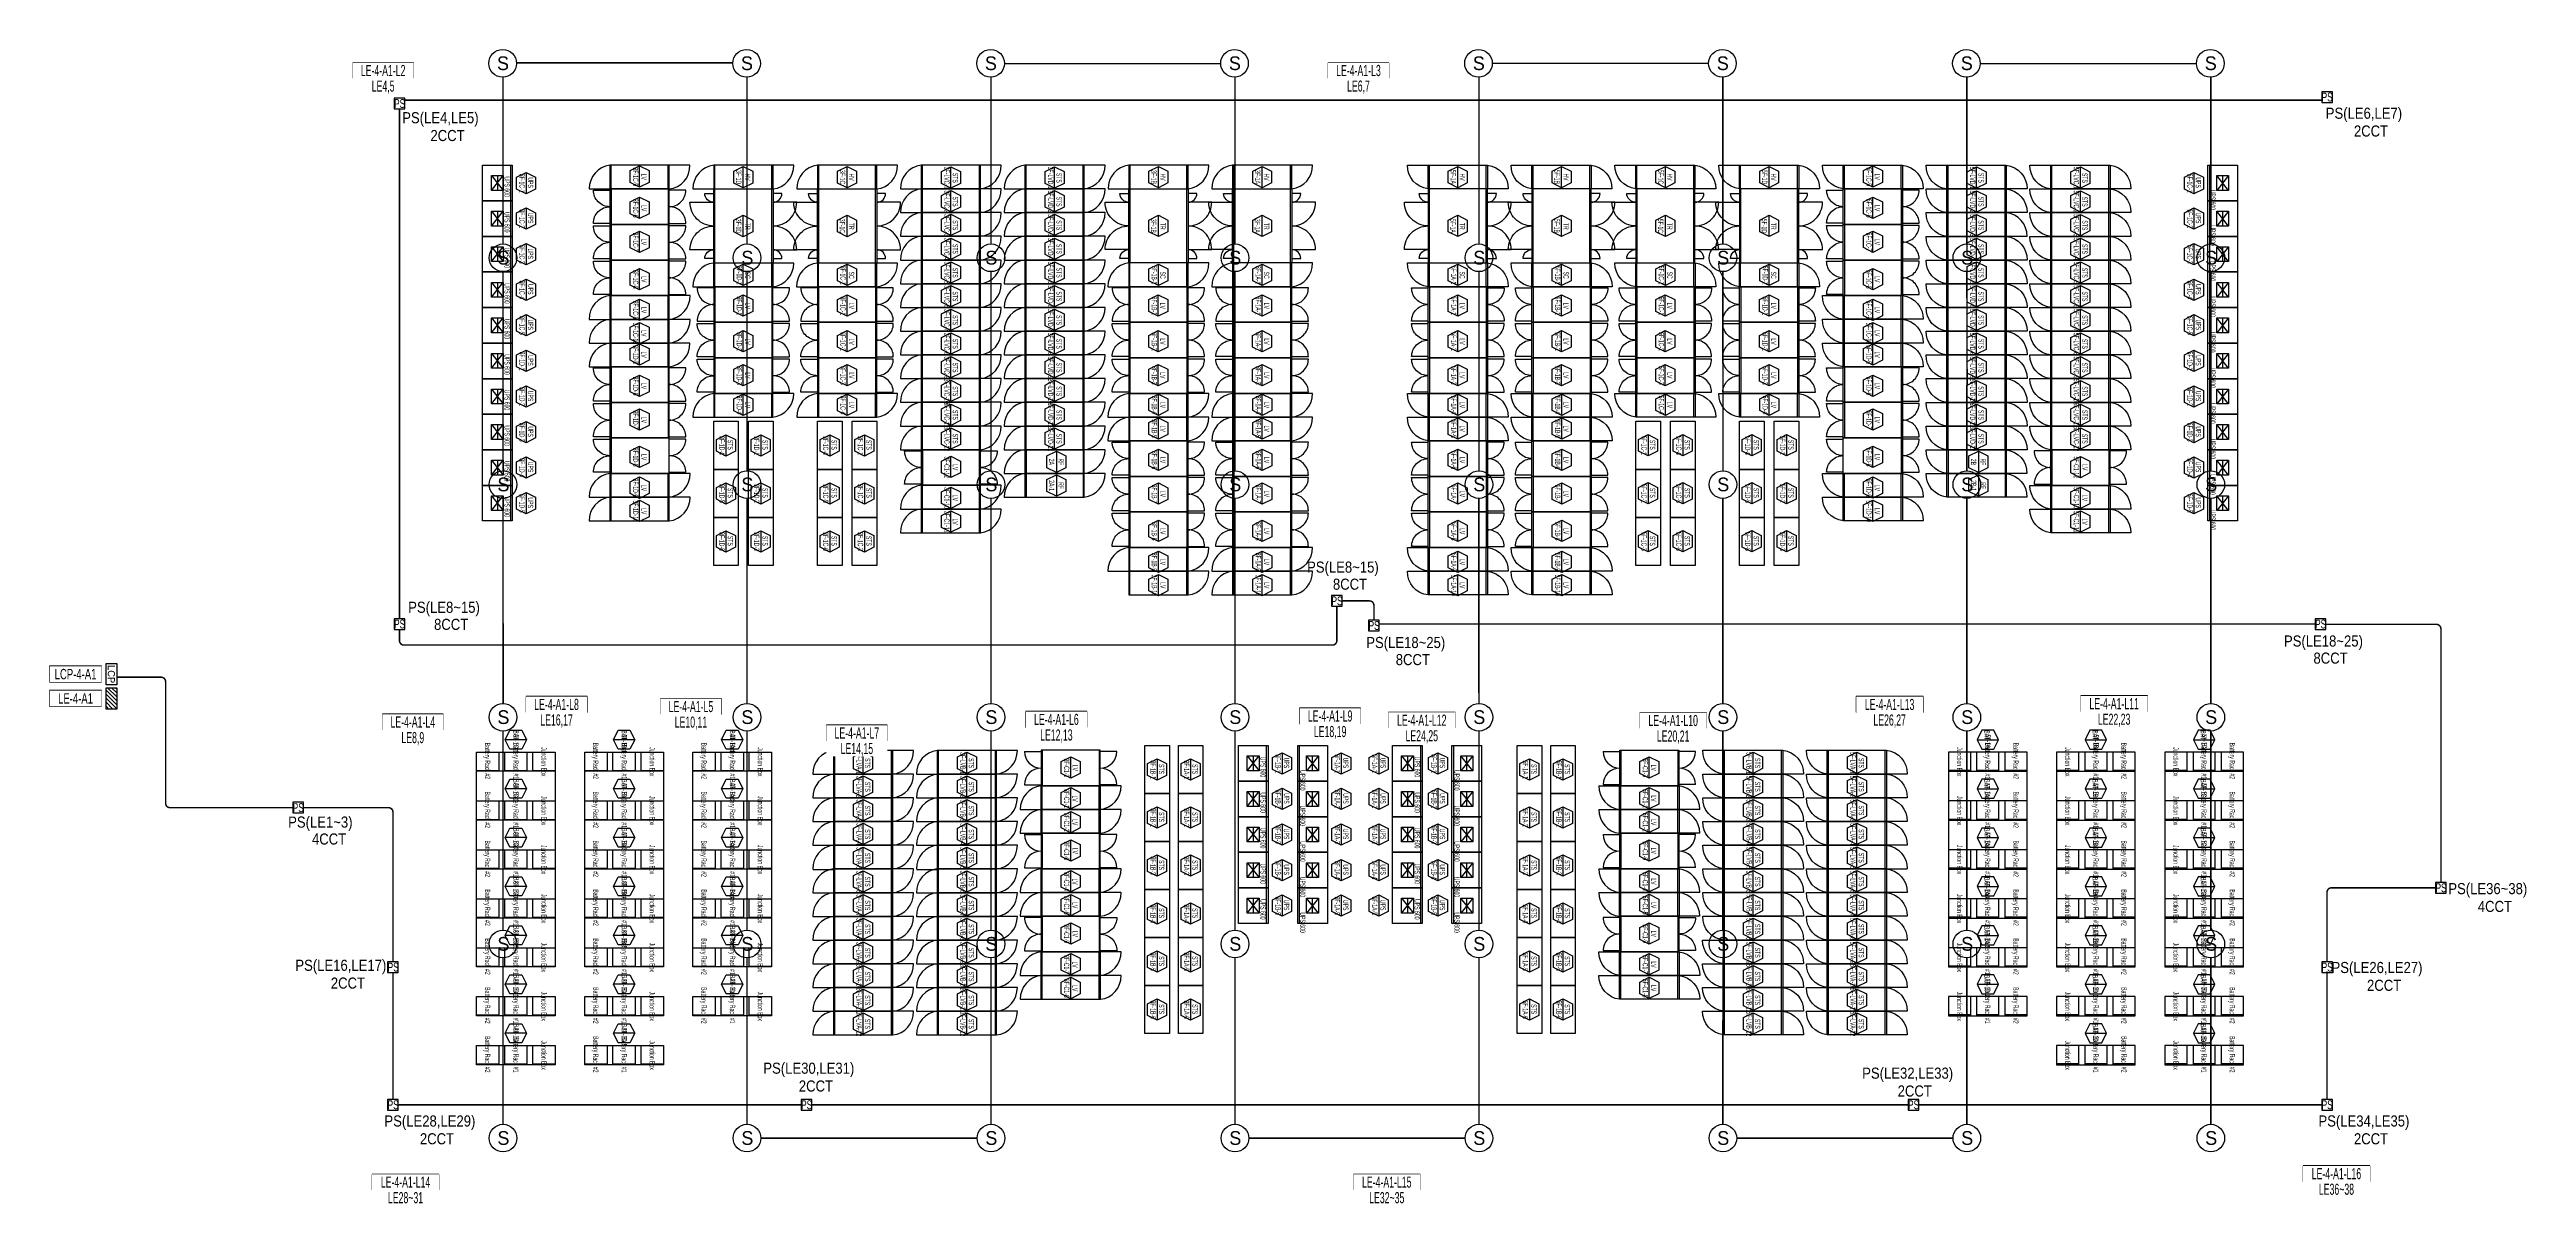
# Model space of a CAD drawing. Header units: millimetres. Extents: x 39625 to 501091, y -351975 to 836145.
# Drawn here: x 90549 to 174101, y 464108 to 503107 of the extents above; entities that cross this region are included whole.
import ezdxf
from ezdxf.enums import TextEntityAlignment as Align

# ---------------------------------------------------------------- set-up
doc = ezdxf.new("R2010")
doc.units = ezdxf.units.MM
doc.header["$LTSCALE"] = 150
doc.set_wipeout_variables(frame=1)
doc.linetypes.add('HIDDEN', pattern=[9.525, 6.35, -3.175])
for name, color, linetype in [('------01 Distribution Panel', 3, 'Continuous'), ('------02 Etc Panel', 3, 'Continuous'), ('------04 Lighting Switch', 2, 'Continuous'), ('-----30 Text', 2, 'Continuous'), ('-----33 Equipment', 8, 'Continuous')]:
    doc.layers.add(name, color=color, linetype=linetype)
doc.styles.add('ELEC', font='Dotum.ttf')

# ---------------------------------------------------------------- blocks, each defined once
blk = doc.blocks.new('A$C2e8f9a8b')
at = {"color": 0}
blk.add_line((30, 750), (30, 0), dxfattribs=at)
blk.add_lwpolyline([(650, 0), (0, 0), (0, 750), (650, 750)], close=True, dxfattribs=at)
blk = doc.blocks.new('1234')
at = {"layer": '-----33 Equipment'}
for p, q in [((357753, 677052), (358155, 676552)), ((357753, 676552), (358155, 677052)), ((357954, 677052), (357954, 676552)), ((358404, 676199), (358404, 677402)), ((358604, 677002, 0), (358924, 677162, 0)), ((358604, 676601, 0), (358604, 677002, 0)), ((358924, 677162, 0), (358924, 676442, 0)), ((358924, 677162, 0), (359244, 677002, 0)), ((359244, 677002, 0), (359244, 676601, 0)), ((361795, 676603), (361795, 677403)), ((363713, 676603), (363713, 677403)), ((365295, 676603), (365295, 677403)), ((367213, 676603), (367213, 677403)), ((368795, 676603), (368795, 677403)), ((370713, 676603), (370713, 677403)), ((372294, 676605), (372294, 677405)), ((374214, 676605), (374214, 677405)), ((375794, 676605), (375794, 677405)), ((377714, 676605), (377714, 677405)), ((379296, 676605), (379296, 677405)), ((381214, 676605), (381214, 677405)), ((382796, 676605), (382796, 677405)), ((384714, 676605), (384714, 677405)), ((389394, 676605), (389394, 677405)), ((391312, 676605), (391312, 677405)), ((392894, 676605), (392894, 677405)), ((394812, 676605), (394812, 677405)), ((396394, 676605), (396394, 677405)), ((398312, 676605), (398312, 677405)), ((399894, 676605), (399894, 677405)), ((401812, 676605), (401812, 677405)), ((403394, 676605), (403394, 677405)), ((405312, 676605), (405312, 677405)), ((406893, 676603), (406893, 677403)), ((408813, 676603), (408813, 677403)), ((410393, 676603), (410393, 677403)), ((412313, 676603), (412313, 677403)), ((414864, 677002, 0), (415184, 677162, 0)), ((414864, 676601, 0), (414864, 677002, 0)), ((415184, 677162, 0), (415184, 676442, 0)), ((415184, 677162, 0), (415504, 677002, 0)), ((415504, 677002, 0), (415504, 676601, 0)), ((415704, 677404), (415704, 676202)), ((416355, 676552), (415953, 677052)), ((416355, 677052), (415953, 676552)), ((416154, 676552), (416154, 677052)), ((358404, 674999), (358404, 676202)), ((358924, 676442, 0), (358604, 676601, 0)), ((358604, 675802, 0), (358924, 675962, 0)), ((359244, 676601, 0), (358924, 676442, 0)), ((358924, 675962, 0), (358924, 675242, 0)), ((358924, 675962, 0), (359244, 675802, 0)), ((361793, 676603), (361793, 675403)), ((363711, 676603), (363711, 675403)), ((365295, 674103), (365295, 676603)), ((367209, 674103), (367209, 676603)), ((368795, 674103), (368795, 676603)), ((370709, 674103), (370709, 676603)), ((372294, 675805), (372294, 676605)), ((374214, 675805), (374214, 676605)), ((375794, 675805), (375794, 676605)), ((377714, 675805), (377714, 676605)), ((379296, 674105), (379296, 676605)), ((381210, 674105), (381210, 676605)), ((382796, 674105), (382796, 676605)), ((384710, 674105), (384710, 676605)), ((389398, 674105), (389398, 676605)), ((391312, 674105), (391312, 676605)), ((392898, 674105), (392898, 676605)), ((394812, 674105), (394812, 676605)), ((396398, 674105), (396398, 676605)), ((398312, 674105), (398312, 676605)), ((399898, 674105), (399898, 676605)), ((401812, 674105), (401812, 676605)), ((403396, 676605), (403396, 675405)), ((405314, 676605), (405314, 675405)), ((406893, 675803), (406893, 676603)), ((408813, 675803), (408813, 676603)), ((410393, 675803), (410393, 676603)), ((412313, 675803), (412313, 676603)), ((415184, 676442, 0), (414864, 676601, 0)), ((414864, 675802, 0), (415184, 675962, 0)), ((415504, 676601, 0), (415184, 676442, 0)), ((415184, 675962, 0), (415184, 675242, 0)), ((415184, 675962, 0), (415504, 675802, 0)), ((415704, 676204), (415704, 675002)), ((357753, 675852), (358155, 675352)), ((357753, 675352), (358155, 675852)), ((357954, 675852), (357954, 675352)), ((358604, 675401, 0), (358604, 675802, 0)), ((358924, 675242, 0), (358604, 675401, 0)), ((359244, 675401, 0), (358924, 675242, 0)), ((359244, 675802, 0), (359244, 675401, 0)), ((361793, 675403), (361793, 674203)), ((363711, 675403), (363711, 674203)), ((372294, 675005), (372294, 675805)), ((374214, 675005), (374214, 675805)), ((375794, 675005), (375794, 675805)), ((377714, 675005), (377714, 675805)), ((403396, 675405), (403396, 674205)), ((405314, 675405), (405314, 674205)), ((406893, 675003), (406893, 675803)), ((408813, 675003), (408813, 675803)), ((410393, 675003), (410393, 675803)), ((412313, 675003), (412313, 675803)), ((414864, 675401, 0), (414864, 675802, 0)), ((415184, 675242, 0), (414864, 675401, 0)), ((415504, 675401, 0), (415184, 675242, 0)), ((415504, 675802, 0), (415504, 675401, 0)), ((416355, 675352), (415953, 675852)), ((416355, 675852), (415953, 675352)), ((416154, 675352), (416154, 675852)), ((357753, 674652), (358155, 674152)), ((357753, 674152), (358155, 674652)), ((357954, 674652), (357954, 674152)), ((358404, 673799), (358404, 675002)), ((358604, 674602, 0), (358924, 674762, 0)), ((358604, 674201, 0), (358604, 674602, 0)), ((358924, 674762, 0), (358924, 674042, 0)), ((358924, 674762, 0), (359244, 674602, 0)), ((359244, 674602, 0), (359244, 674201, 0)), ((372294, 674205), (372294, 675005)), ((374214, 674205), (374214, 675005)), ((375794, 674205), (375794, 675005)), ((377714, 674205), (377714, 675005)), ((406893, 674203), (406893, 675003)), ((408813, 674203), (408813, 675003)), ((410393, 674203), (410393, 675003)), ((412313, 674203), (412313, 675003)), ((414864, 674602, 0), (415184, 674762, 0)), ((414864, 674201, 0), (414864, 674602, 0)), ((415184, 674762, 0), (415184, 674042, 0)), ((415184, 674762, 0), (415504, 674602, 0)), ((415504, 674602, 0), (415504, 674201, 0)), ((415704, 675004), (415704, 673802)), ((416355, 674152), (415953, 674652)), ((416355, 674652), (415953, 674152)), ((416154, 674152), (416154, 674652)), ((357753, 673452), (358155, 672952)), ((357753, 672952), (358155, 673452)), ((357954, 673452), (357954, 672952)), ((358404, 672599), (358404, 673802)), ((358924, 674042, 0), (358604, 674201, 0)), ((358604, 673402, 0), (358924, 673562, 0)), ((359244, 674201, 0), (358924, 674042, 0)), ((358924, 673562, 0), (358924, 672842, 0)), ((358924, 673562, 0), (359244, 673402, 0)), ((361793, 674203), (361793, 673003)), ((363711, 674203), (363711, 673003)), ((365293, 673303), (365293, 674103)), ((367213, 673303), (367213, 674103)), ((368793, 673303), (368793, 674103)), ((370713, 673303), (370713, 674103)), ((372294, 673405), (372294, 674205)), ((374214, 673405), (374214, 674205)), ((375794, 673405), (375794, 674205)), ((377714, 673405), (377714, 674205)), ((379294, 673305), (379294, 674105)), ((381214, 673305), (381214, 674105)), ((382794, 673305), (382794, 674105)), ((384714, 673305), (384714, 674105)), ((389394, 673305), (389394, 674105)), ((391314, 673305), (391314, 674105)), ((392894, 673305), (392894, 674105)), ((394814, 673305), (394814, 674105)), ((396394, 673305), (396394, 674105)), ((398314, 673305), (398314, 674105)), ((399894, 673305), (399894, 674105)), ((401814, 673305), (401814, 674105)), ((403396, 674205), (403396, 673005)), ((405314, 674205), (405314, 673005)), ((406893, 673403), (406893, 674203)), ((408813, 673403), (408813, 674203)), ((410393, 673403), (410393, 674203)), ((412313, 673403), (412313, 674203)), ((415184, 674042, 0), (414864, 674201, 0)), ((414864, 673402, 0), (415184, 673562, 0)), ((415504, 674201, 0), (415184, 674042, 0)), ((415184, 673562, 0), (415184, 672842, 0)), ((415184, 673562, 0), (415504, 673402, 0)), ((415704, 673804), (415704, 672602)), ((416355, 672952), (415953, 673452)), ((416355, 673452), (415953, 672952)), ((416154, 672952), (416154, 673452)), ((358404, 671399), (358404, 672602)), ((358604, 673001, 0), (358604, 673402, 0)), ((358924, 672842, 0), (358604, 673001, 0)), ((359244, 673001, 0), (358924, 672842, 0)), ((359244, 673402, 0), (359244, 673001, 0)), ((361794, 672203), (361794, 673003)), ((363714, 672203), (363714, 673003)), ((365292, 673303), (365292, 672103)), ((367210, 673303), (367210, 672103)), ((368792, 673303), (368792, 672103)), ((370710, 673303), (370710, 672103)), ((372294, 672605), (372294, 673405)), ((372294, 671805), (372294, 672605)), ((374214, 672605), (374214, 673405)), ((374214, 671805), (374214, 672605)), ((375794, 672605), (375794, 673405)), ((375794, 671805), (375794, 672605)), ((377714, 672605), (377714, 673405)), ((377714, 671805), (377714, 672605)), ((379293, 673305), (379293, 672105)), ((381211, 673305), (381211, 672105)), ((382793, 673305), (382793, 672105)), ((384711, 673305), (384711, 672105)), ((389397, 673305), (389397, 672105)), ((391315, 673305), (391315, 672105)), ((392897, 673305), (392897, 672105)), ((394815, 673305), (394815, 672105)), ((396397, 673305), (396397, 672105)), ((398315, 673305), (398315, 672105)), ((399897, 673305), (399897, 672105)), ((401815, 673305), (401815, 672105)), ((403393, 672205), (403393, 673005)), ((405313, 672205), (405313, 673005)), ((406893, 672603), (406893, 673403)), ((406893, 671803), (406893, 672603)), ((408813, 672603), (408813, 673403)), ((408813, 671803), (408813, 672603)), ((410393, 672603), (410393, 673403)), ((410393, 671803), (410393, 672603)), ((412313, 672603), (412313, 673403)), ((412313, 671803), (412313, 672603)), ((414864, 673001, 0), (414864, 673402, 0)), ((415184, 672842, 0), (414864, 673001, 0)), ((415504, 673001, 0), (415184, 672842, 0)), ((415504, 673402, 0), (415504, 673001, 0)), ((415704, 672604), (415704, 671402)), ((357753, 672252), (358155, 671752)), ((357753, 671752), (358155, 672252)), ((357954, 672252), (357954, 671752)), ((358604, 672202, 0), (358924, 672362, 0)), ((358604, 671801, 0), (358604, 672202, 0)), ((358924, 671642, 0), (358604, 671801, 0)), ((358924, 672362, 0), (358924, 671642, 0)), ((358924, 672362, 0), (359244, 672202, 0)), ((359244, 671801, 0), (358924, 671642, 0)), ((359244, 672202, 0), (359244, 671801, 0)), ((361794, 671403), (361794, 672203)), ((363714, 671403), (363714, 672203)), ((365292, 672103), (365292, 670903)), ((367210, 672103), (367210, 670903)), ((368792, 672103), (368792, 670903)), ((370710, 672103), (370710, 670903)), ((372294, 671005), (372294, 671805)), ((374214, 671005), (374214, 671805)), ((375794, 671005), (375794, 671805)), ((377714, 671005), (377714, 671805)), ((379293, 672105), (379293, 670905)), ((381211, 672105), (381211, 670905)), ((382793, 672105), (382793, 670905)), ((384711, 672105), (384711, 670905)), ((389397, 672105), (389397, 670905)), ((391315, 672105), (391315, 670905)), ((392897, 672105), (392897, 670905)), ((394815, 672105), (394815, 670905)), ((396397, 672105), (396397, 670905)), ((398315, 672105), (398315, 670905)), ((399897, 672105), (399897, 670905)), ((401815, 672105), (401815, 670905)), ((403393, 671405), (403393, 672205)), ((405313, 671405), (405313, 672205)), ((406893, 671003), (406893, 671803)), ((408813, 671003), (408813, 671803)), ((410393, 671003), (410393, 671803)), ((412313, 671003), (412313, 671803)), ((414864, 672202, 0), (415184, 672362, 0)), ((414864, 671801, 0), (414864, 672202, 0)), ((415184, 671642, 0), (414864, 671801, 0)), ((415184, 672362, 0), (415184, 671642, 0)), ((415184, 672362, 0), (415504, 672202, 0)), ((415504, 671801, 0), (415184, 671642, 0)), ((415504, 672202, 0), (415504, 671801, 0)), ((416355, 671752), (415953, 672252)), ((416355, 672252), (415953, 671752)), ((416154, 671752), (416154, 672252)), ((357753, 671052), (358155, 670552)), ((357753, 670552), (358155, 671052)), ((357954, 671052), (357954, 670552)), ((358404, 670199), (358404, 671402)), ((358604, 671002, 0), (358924, 671162, 0)), ((358604, 670601, 0), (358604, 671002, 0)), ((358924, 671162, 0), (358924, 670442, 0)), ((358924, 671162, 0), (359244, 671002, 0)), ((359244, 671002, 0), (359244, 670601, 0)), ((361795, 670603), (361795, 671403)), ((363713, 670603), (363713, 671403)), ((372294, 670205), (372294, 671005)), ((374214, 670205), (374214, 671005)), ((375794, 670205), (375794, 671005)), ((377714, 670205), (377714, 671005)), ((403394, 670605), (403394, 671405)), ((405312, 670605), (405312, 671405)), ((406892, 670203), (406892, 671003)), ((408812, 670203), (408812, 671003)), ((410392, 670203), (410392, 671003)), ((412312, 670203), (412312, 671003)), ((414864, 671002, 0), (415184, 671162, 0)), ((414864, 670601, 0), (414864, 671002, 0)), ((415184, 671162, 0), (415184, 670442, 0)), ((415184, 671162, 0), (415504, 671002, 0)), ((415504, 671002, 0), (415504, 670601, 0)), ((415704, 671404), (415704, 670202)), ((416355, 670552), (415953, 671052)), ((416355, 671052), (415953, 670552)), ((416154, 670552), (416154, 671052)), ((358404, 668999), (358404, 670202)), ((358924, 670442, 0), (358604, 670601, 0)), ((359244, 670601, 0), (358924, 670442, 0)), ((361793, 670603), (361793, 669403)), ((363711, 670603), (363711, 669403)), ((365292, 670903), (365292, 669703)), ((367210, 670903), (367210, 669703)), ((368792, 670903), (368792, 669703)), ((370710, 670903), (370710, 669703)), ((372294, 669405), (372294, 670205)), ((374214, 669405), (374214, 670205)), ((375794, 669405), (375794, 670205)), ((377714, 669405), (377714, 670205)), ((379293, 670905), (379293, 669705)), ((381211, 670905), (381211, 669705)), ((382793, 670905), (382793, 669705)), ((384711, 670905), (384711, 669705)), ((389397, 670905), (389397, 669705)), ((391315, 670905), (391315, 669705)), ((392897, 670905), (392897, 669705)), ((394815, 670905), (394815, 669705)), ((396397, 670905), (396397, 669705)), ((398315, 670905), (398315, 669705)), ((399897, 670905), (399897, 669705)), ((401815, 670905), (401815, 669705)), ((403396, 670605), (403396, 669405)), ((405314, 670605), (405314, 669405)), ((406892, 669403), (406892, 670203)), ((408812, 669403), (408812, 670203)), ((410392, 669403), (410392, 670203)), ((412312, 669403), (412312, 670203)), ((415184, 670442, 0), (414864, 670601, 0)), ((415504, 670601, 0), (415184, 670442, 0)), ((415704, 670204), (415704, 669002)), ((357753, 669852), (358155, 669352)), ((357753, 669352), (358155, 669852)), ((357954, 669852), (357954, 669352)), ((358604, 669802, 0), (358924, 669962, 0)), ((358604, 669401, 0), (358604, 669802, 0)), ((358924, 669242, 0), (358604, 669401, 0)), ((358924, 669962, 0), (358924, 669242, 0)), ((358924, 669962, 0), (359244, 669802, 0)), ((359244, 669401, 0), (358924, 669242, 0)), ((359244, 669802, 0), (359244, 669401, 0)), ((361793, 669403), (361793, 668203)), ((363711, 669403), (363711, 668203)), ((365294, 668903), (365294, 669703)), ((367212, 668903), (367212, 669703)), ((368794, 668903), (368794, 669703)), ((370712, 668903), (370712, 669703)), ((372294, 668605), (372294, 669405)), ((374214, 668605), (374214, 669405)), ((375794, 668605), (375794, 669405)), ((377714, 668605), (377714, 669405)), ((379295, 668905), (379295, 669705)), ((381213, 668905), (381213, 669705)), ((382795, 668905), (382795, 669705)), ((384713, 668905), (384713, 669705)), ((389395, 668905), (389395, 669705)), ((391313, 668905), (391313, 669705)), ((392895, 668905), (392895, 669705)), ((394813, 668905), (394813, 669705)), ((396395, 668905), (396395, 669705)), ((398313, 668905), (398313, 669705)), ((399895, 668905), (399895, 669705)), ((401813, 668905), (401813, 669705)), ((403396, 669405), (403396, 668205)), ((405314, 669405), (405314, 668205)), ((406892, 668603), (406892, 669403)), ((408812, 668603), (408812, 669403)), ((410392, 668603), (410392, 669403)), ((412312, 668603), (412312, 669403)), ((414864, 669802, 0), (415184, 669962, 0)), ((414864, 669401, 0), (414864, 669802, 0)), ((415184, 669242, 0), (414864, 669401, 0)), ((415184, 669962, 0), (415184, 669242, 0)), ((415184, 669962, 0), (415504, 669802, 0)), ((415504, 669401, 0), (415184, 669242, 0)), ((415504, 669802, 0), (415504, 669401, 0)), ((416355, 669352), (415953, 669852)), ((416355, 669852), (415953, 669352)), ((416154, 669352), (416154, 669852)), ((357753, 668652), (358155, 668152)), ((357753, 668152), (358155, 668652)), ((357954, 668652), (357954, 668152)), ((358404, 667799), (358404, 669002)), ((358604, 668602, 0), (358924, 668762, 0)), ((358604, 668201, 0), (358604, 668602, 0)), ((358924, 668762, 0), (358924, 668042, 0)), ((358924, 668762, 0), (359244, 668602, 0)), ((359244, 668602, 0), (359244, 668201, 0)), ((372294, 667805), (372294, 668605)), ((374214, 667805), (374214, 668605)), ((375794, 667805), (375794, 668605)), ((377714, 667805), (377714, 668605)), ((379295, 668105), (379295, 668905)), ((381213, 668105), (381213, 668905)), ((382795, 668105), (382795, 668905)), ((384713, 668105), (384713, 668905)), ((389395, 668105), (389395, 668905)), ((391313, 668105), (391313, 668905)), ((392895, 668105), (392895, 668905)), ((394813, 668105), (394813, 668905)), ((406892, 667803), (406892, 668603)), ((408812, 667803), (408812, 668603)), ((410392, 667803), (410392, 668603)), ((412312, 667803), (412312, 668603)), ((414864, 668602, 0), (415184, 668762, 0)), ((414864, 668201, 0), (414864, 668602, 0)), ((415184, 668762, 0), (415184, 668042, 0)), ((415184, 668762, 0), (415504, 668602, 0)), ((415504, 668602, 0), (415504, 668201, 0)), ((415704, 669004), (415704, 667802)), ((416355, 668152), (415953, 668652)), ((416355, 668652), (415953, 668152)), ((416154, 668152), (416154, 668652)), ((358404, 666599), (358404, 667802)), ((358924, 668042, 0), (358604, 668201, 0)), ((359244, 668201, 0), (358924, 668042, 0)), ((361793, 668203), (361793, 667003)), ((372293, 667805), (372293, 666605)), ((374211, 667805), (374211, 666605)), ((375793, 667805), (375793, 667005)), ((377711, 667805), (377711, 667005)), ((379293, 668105), (379293, 666905)), ((381211, 668105), (381211, 666905)), ((382793, 668105), (382793, 666905)), ((384711, 668105), (384711, 666905)), ((389397, 668105), (389397, 666905)), ((391315, 668105), (391315, 666905)), ((392897, 668105), (392897, 666905)), ((394815, 668105), (394815, 666905)), ((405314, 668205), (405314, 667005)), ((406895, 667803), (406895, 667003)), ((408813, 667803), (408813, 667003)), ((410395, 667803), (410395, 666603)), ((412313, 667803), (412313, 666603)), ((415184, 668042, 0), (414864, 668201, 0)), ((415504, 668201, 0), (415184, 668042, 0)), ((415704, 667804), (415704, 666602)), ((357753, 667452), (358155, 666952)), ((357753, 666952), (358155, 667452)), ((357954, 667452), (357954, 666952)), ((358604, 667402, 0), (358924, 667562, 0)), ((358604, 667001, 0), (358604, 667402, 0)), ((358924, 666842, 0), (358604, 667001, 0)), ((358924, 667562, 0), (358924, 666842, 0)), ((358924, 667562, 0), (359244, 667402, 0)), ((359244, 667001, 0), (358924, 666842, 0)), ((359244, 667402, 0), (359244, 667001, 0)), ((361794, 666203), (361794, 667003)), ((363714, 666203), (363714, 667003)), ((375793, 667005), (375793, 666205)), ((377711, 667005), (377711, 666205)), ((379293, 666905), (379293, 665705)), ((381211, 666905), (381211, 665705)), ((382793, 666905), (382793, 665705)), ((384711, 666905), (384711, 665705)), ((389397, 666905), (389397, 665705)), ((391315, 666905), (391315, 665705)), ((392897, 666905), (392897, 665705)), ((394815, 666905), (394815, 665705)), ((403393, 666205), (403393, 667005)), ((405313, 666205), (405313, 667005)), ((406895, 667003), (406895, 666203)), ((408813, 667003), (408813, 666203)), ((414864, 667402, 0), (415184, 667562, 0)), ((414864, 667001, 0), (414864, 667402, 0)), ((415184, 666842, 0), (414864, 667001, 0)), ((415184, 667562, 0), (415184, 666842, 0)), ((415184, 667562, 0), (415504, 667402, 0)), ((415504, 667001, 0), (415184, 666842, 0)), ((415504, 667402, 0), (415504, 667001, 0)), ((416355, 666952), (415953, 667452)), ((416355, 667452), (415953, 666952)), ((416154, 666952), (416154, 667452)), ((357753, 666252), (358155, 665752)), ((357753, 665752), (358155, 666252)), ((357954, 666252), (357954, 665752)), ((358404, 665399), (358404, 666602)), ((358604, 666202, 0), (358924, 666362, 0)), ((358604, 665801, 0), (358604, 666202, 0)), ((358924, 666362, 0), (358924, 665642, 0)), ((358924, 666362, 0), (359244, 666202, 0)), ((359244, 666202, 0), (359244, 665801, 0)), ((361794, 665403), (361794, 666203)), ((363714, 665403), (363714, 666203)), ((372294, 665805), (372294, 666605)), ((374214, 665805), (374214, 666605)), ((403393, 665405), (403393, 666205)), ((405313, 665405), (405313, 666205)), ((410392, 665803), (410392, 666603)), ((412312, 665803), (412312, 666603)), ((414864, 666202, 0), (415184, 666362, 0)), ((414864, 665801, 0), (414864, 666202, 0)), ((415184, 666362, 0), (415184, 665642, 0)), ((415184, 666362, 0), (415504, 666202, 0)), ((415504, 666202, 0), (415504, 665801, 0)), ((415704, 666604), (415704, 665402)), ((416355, 665752), (415953, 666252)), ((416355, 666252), (415953, 665752)), ((416154, 665752), (416154, 666252)), ((358924, 665642, 0), (358604, 665801, 0)), ((359244, 665801, 0), (358924, 665642, 0)), ((372294, 665005), (372294, 665805)), ((374214, 665005), (374214, 665805)), ((379293, 665705), (379293, 664505)), ((381211, 665705), (381211, 664505)), ((382793, 665705), (382793, 664505)), ((384711, 665705), (384711, 664505)), ((389397, 665705), (389397, 664505)), ((391315, 665705), (391315, 664505)), ((392897, 665705), (392897, 664505)), ((394815, 665705), (394815, 664505)), ((410392, 665003), (410392, 665803)), ((412312, 665003), (412312, 665803)), ((415184, 665642, 0), (414864, 665801, 0)), ((415504, 665801, 0), (415184, 665642, 0)), ((379294, 663705), (379294, 664505)), ((381214, 663705), (381214, 664505)), ((382794, 663705), (382794, 664505)), ((384714, 663705), (384714, 664505)), ((389394, 663705), (389394, 664505)), ((391314, 663705), (391314, 664505)), ((392894, 663705), (392894, 664505)), ((394814, 663705), (394814, 664505)), ((379294, 662905), (379294, 663705)), ((381214, 662905), (381214, 663705)), ((382794, 662905), (382794, 663705)), ((384714, 662905), (384714, 663705)), ((389394, 662905), (389394, 663705)), ((391314, 662905), (391314, 663705)), ((392894, 662905), (392894, 663705)), ((394814, 662905), (394814, 663705)), ((369334, 656860), (369334, 657660)), ((371254, 656860), (371254, 657660)), ((372835, 656860), (372835, 657660)), ((374755, 656860), (374755, 657660)), ((375734, 657624), (376294, 657624)), ((376334, 657664), (376334, 656464)), ((378252, 657664), (378252, 656464)), ((378854, 657624), (378294, 657624)), ((383904, 656620), (383904, 657823)), ((384104, 657423, 0), (384424, 657583, 0)), ((384424, 657583, 0), (384424, 656863, 0)), ((384424, 657583, 0), (384744, 657423, 0)), ((385004, 657825), (385004, 656623)), ((386104, 657423, 0), (386424, 657583, 0)), ((386424, 657583, 0), (386424, 656863, 0)), ((386424, 657583, 0), (386744, 657423, 0)), ((387364, 657423, 0), (387684, 657583, 0)), ((387684, 657583, 0), (387684, 656863, 0)), ((387684, 657583, 0), (388004, 657423, 0)), ((389104, 656620), (389104, 657823)), ((389364, 657423, 0), (389684, 657583, 0)), ((389684, 657583, 0), (389684, 656863, 0)), ((389684, 657583, 0), (390004, 657423, 0)), ((390204, 657825), (390204, 656623)), ((395254, 657625), (395814, 657625)), ((395856, 657665), (395856, 656465)), ((397774, 657665), (397774, 656465)), ((398374, 657625), (397814, 657625)), ((399353, 656864), (399353, 657664)), ((401273, 656864), (401273, 657664)), ((402854, 656864), (402854, 657664)), ((404774, 656864), (404774, 657664)), ((369334, 656060), (369334, 656860)), ((371254, 656060), (371254, 656860)), ((372835, 656060), (372835, 656860)), ((374755, 656060), (374755, 656860)), ((383253, 657473), (383655, 656973)), ((383253, 656973), (383655, 657473)), ((383454, 657473), (383454, 656973)), ((384104, 657022, 0), (384104, 657423, 0)), ((384424, 656863, 0), (384104, 657022, 0)), ((384744, 657022, 0), (384424, 656863, 0)), ((384744, 657423, 0), (384744, 657022, 0)), ((385655, 656973), (385253, 657473)), ((385655, 657473), (385253, 656973)), ((385454, 656973), (385454, 657473)), ((386104, 657022, 0), (386104, 657423, 0)), ((386424, 656863, 0), (386104, 657022, 0)), ((386744, 657022, 0), (386424, 656863, 0)), ((386744, 657423, 0), (386744, 657022, 0)), ((387364, 657022, 0), (387364, 657423, 0)), ((387684, 656863, 0), (387364, 657022, 0)), ((388004, 657022, 0), (387684, 656863, 0)), ((388004, 657423, 0), (388004, 657022, 0)), ((388453, 657473), (388855, 656973)), ((388453, 656973), (388855, 657473)), ((388654, 657473), (388654, 656973)), ((389364, 657022, 0), (389364, 657423, 0)), ((389684, 656863, 0), (389364, 657022, 0)), ((390004, 657022, 0), (389684, 656863, 0)), ((390004, 657423, 0), (390004, 657022, 0)), ((390855, 656973), (390453, 657473)), ((390855, 657473), (390453, 656973)), ((390654, 656973), (390654, 657473)), ((399353, 656064), (399353, 656864)), ((401273, 656064), (401273, 656864)), ((402854, 656064), (402854, 656864)), ((404774, 656064), (404774, 656864)), ((369334, 655260), (369334, 656060)), ((371254, 655260), (371254, 656060)), ((372835, 655260), (372835, 656060)), ((374755, 655260), (374755, 656060)), ((375734, 656504), (376294, 656504)), ((376335, 655664), (376335, 656464)), ((378255, 655664), (378255, 656464)), ((378854, 656504), (378294, 656504)), ((378995, 656464), (378295, 656464)), ((383253, 656273), (383655, 655773)), ((383253, 655773), (383655, 656273)), ((383454, 656273), (383454, 655773)), ((383904, 655420), (383904, 656623)), ((384104, 656223, 0), (384424, 656383, 0)), ((384104, 655822, 0), (384104, 656223, 0)), ((384424, 656383, 0), (384424, 655663, 0)), ((384424, 656383, 0), (384744, 656223, 0)), ((384744, 656223, 0), (384744, 655822, 0)), ((385004, 656625), (385004, 655423)), ((385655, 655773), (385253, 656273)), ((385655, 656273), (385253, 655773)), ((385454, 655773), (385454, 656273)), ((386104, 656223, 0), (386424, 656383, 0)), ((386104, 655822, 0), (386104, 656223, 0)), ((386424, 656383, 0), (386424, 655663, 0)), ((386424, 656383, 0), (386744, 656223, 0)), ((386744, 656223, 0), (386744, 655822, 0)), ((387364, 656223, 0), (387684, 656383, 0)), ((387364, 655822, 0), (387364, 656223, 0)), ((387684, 656383, 0), (387684, 655663, 0)), ((387684, 656383, 0), (388004, 656223, 0)), ((388004, 656223, 0), (388004, 655822, 0)), ((388453, 656273), (388855, 655773)), ((388453, 655773), (388855, 656273)), ((388654, 656273), (388654, 655773)), ((389104, 655420), (389104, 656623)), ((389364, 656223, 0), (389684, 656383, 0)), ((389364, 655822, 0), (389364, 656223, 0)), ((389684, 656383, 0), (389684, 655663, 0)), ((389684, 656383, 0), (390004, 656223, 0)), ((390004, 656223, 0), (390004, 655822, 0)), ((390204, 656625), (390204, 655423)), ((390855, 655773), (390453, 656273)), ((390855, 656273), (390453, 655773)), ((390654, 655773), (390654, 656273)), ((395113, 656465), (395813, 656465)), ((395254, 656505), (395814, 656505)), ((395853, 655665), (395853, 656465)), ((397773, 655665), (397773, 656465)), ((398374, 656505), (397814, 656505)), ((399353, 655264), (399353, 656064)), ((401273, 655264), (401273, 656064)), ((402854, 655264), (402854, 656064)), ((404774, 655264), (404774, 656064)), ((369334, 654460), (369334, 655260)), ((371254, 654460), (371254, 655260)), ((372835, 654460), (372835, 655260)), ((374755, 654460), (374755, 655260)), ((375593, 655664), (376293, 655664)), ((376335, 654864), (376335, 655664)), ((378255, 654864), (378255, 655664)), ((378995, 655664), (378295, 655664)), ((383253, 655073), (383655, 654573)), ((383253, 654573), (383655, 655073)), ((383454, 655073), (383454, 654573)), ((383904, 654220), (383904, 655423)), ((384424, 655663, 0), (384104, 655822, 0)), ((384104, 655023, 0), (384424, 655183, 0)), ((384744, 655822, 0), (384424, 655663, 0)), ((384424, 655183, 0), (384424, 654463, 0)), ((384424, 655183, 0), (384744, 655023, 0)), ((385004, 655425), (385004, 654223)), ((385655, 654573), (385253, 655073)), ((385655, 655073), (385253, 654573)), ((385454, 654573), (385454, 655073)), ((386424, 655663, 0), (386104, 655822, 0)), ((386104, 655023, 0), (386424, 655183, 0)), ((386744, 655822, 0), (386424, 655663, 0)), ((386424, 655183, 0), (386424, 654463, 0)), ((386424, 655183, 0), (386744, 655023, 0)), ((387684, 655663, 0), (387364, 655822, 0)), ((387364, 655023, 0), (387684, 655183, 0)), ((388004, 655822, 0), (387684, 655663, 0)), ((387684, 655183, 0), (387684, 654463, 0)), ((387684, 655183, 0), (388004, 655023, 0)), ((388453, 655073), (388855, 654573)), ((388453, 654573), (388855, 655073)), ((388654, 655073), (388654, 654573)), ((389104, 654220), (389104, 655423)), ((389684, 655663, 0), (389364, 655822, 0)), ((389364, 655023, 0), (389684, 655183, 0)), ((390004, 655822, 0), (389684, 655663, 0)), ((389684, 655183, 0), (389684, 654463, 0)), ((389684, 655183, 0), (390004, 655023, 0)), ((390204, 655425), (390204, 654223)), ((390855, 654573), (390453, 655073)), ((390855, 655073), (390453, 654573)), ((390654, 654573), (390654, 655073)), ((395113, 655665), (395813, 655665)), ((395853, 654865), (395853, 655665)), ((397773, 654865), (397773, 655665)), ((398515, 655665), (397815, 655665)), ((399353, 654464), (399353, 655264)), ((401273, 654464), (401273, 655264)), ((402854, 654464), (402854, 655264)), ((404774, 654464), (404774, 655264)), ((369334, 653660), (369334, 654460)), ((371254, 653660), (371254, 654460)), ((372835, 653660), (372835, 654460)), ((374755, 653660), (374755, 654460)), ((375593, 654864), (376293, 654864)), ((375734, 654824), (376294, 654824)), ((376334, 654864), (376334, 653664)), ((378252, 654864), (378252, 653664)), ((378854, 654824), (378294, 654824)), ((383904, 653020), (383904, 654223)), ((384104, 654622, 0), (384104, 655023, 0)), ((384424, 654463, 0), (384104, 654622, 0)), ((384744, 654622, 0), (384424, 654463, 0)), ((384744, 655023, 0), (384744, 654622, 0)), ((385004, 654225), (385004, 653023)), ((386104, 654622, 0), (386104, 655023, 0)), ((386424, 654463, 0), (386104, 654622, 0)), ((386744, 654622, 0), (386424, 654463, 0)), ((386744, 655023, 0), (386744, 654622, 0)), ((387364, 654622, 0), (387364, 655023, 0)), ((387684, 654463, 0), (387364, 654622, 0)), ((388004, 654622, 0), (387684, 654463, 0)), ((388004, 655023, 0), (388004, 654622, 0)), ((389104, 653020), (389104, 654223)), ((389364, 654622, 0), (389364, 655023, 0)), ((389684, 654463, 0), (389364, 654622, 0)), ((390004, 654622, 0), (389684, 654463, 0)), ((390004, 655023, 0), (390004, 654622, 0)), ((390204, 654225), (390204, 653023)), ((395254, 654825), (395814, 654825)), ((395856, 654865), (395856, 653665)), ((397774, 654865), (397774, 653665)), ((398374, 654825), (397814, 654825)), ((398515, 654865), (397815, 654865)), ((399353, 653664), (399353, 654464)), ((401273, 653664), (401273, 654464)), ((402854, 653664), (402854, 654464)), ((404774, 653664), (404774, 654464)), ((369334, 652860), (369334, 653660)), ((371254, 652860), (371254, 653660)), ((372835, 652860), (372835, 653660)), ((374755, 652860), (374755, 653660)), ((375734, 653704), (376294, 653704)), ((376335, 652864), (376335, 653664)), ((378255, 652864), (378255, 653664)), ((378854, 653704), (378294, 653704)), ((378995, 653664), (378295, 653664)), ((383253, 653873), (383655, 653373)), ((383253, 653373), (383655, 653873)), ((383454, 653873), (383454, 653373)), ((384104, 653823, 0), (384424, 653983, 0)), ((384104, 653422, 0), (384104, 653823, 0)), ((384424, 653263, 0), (384104, 653422, 0)), ((384424, 653983, 0), (384424, 653263, 0)), ((384424, 653983, 0), (384744, 653823, 0)), ((384744, 653422, 0), (384424, 653263, 0)), ((384744, 653823, 0), (384744, 653422, 0)), ((385655, 653373), (385253, 653873)), ((385655, 653873), (385253, 653373)), ((385454, 653373), (385454, 653873)), ((386104, 653823, 0), (386424, 653983, 0)), ((386104, 653422, 0), (386104, 653823, 0)), ((386424, 653263, 0), (386104, 653422, 0)), ((386424, 653983, 0), (386424, 653263, 0)), ((386424, 653983, 0), (386744, 653823, 0)), ((386744, 653422, 0), (386424, 653263, 0)), ((386744, 653823, 0), (386744, 653422, 0)), ((387364, 653823, 0), (387684, 653983, 0)), ((387364, 653422, 0), (387364, 653823, 0)), ((387684, 653263, 0), (387364, 653422, 0)), ((387684, 653983, 0), (387684, 653263, 0)), ((387684, 653983, 0), (388004, 653823, 0)), ((388004, 653422, 0), (387684, 653263, 0)), ((388004, 653823, 0), (388004, 653422, 0)), ((388453, 653873), (388855, 653373)), ((388453, 653373), (388855, 653873)), ((388654, 653873), (388654, 653373)), ((389364, 653823, 0), (389684, 653983, 0)), ((389364, 653422, 0), (389364, 653823, 0)), ((389684, 653263, 0), (389364, 653422, 0)), ((389684, 653983, 0), (389684, 653263, 0)), ((389684, 653983, 0), (390004, 653823, 0)), ((390004, 653422, 0), (389684, 653263, 0)), ((390004, 653823, 0), (390004, 653422, 0)), ((390855, 653373), (390453, 653873)), ((390855, 653873), (390453, 653373)), ((390654, 653373), (390654, 653873)), ((395113, 653665), (395813, 653665)), ((395254, 653705), (395814, 653705)), ((395853, 652865), (395853, 653665)), ((397773, 652865), (397773, 653665)), ((398374, 653705), (397814, 653705)), ((399353, 652864), (399353, 653664)), ((401273, 652864), (401273, 653664)), ((402854, 652864), (402854, 653664)), ((404774, 652864), (404774, 653664)), ((369334, 652060), (369334, 652860)), ((371254, 652060), (371254, 652860)), ((372835, 652060), (372835, 652860)), ((374755, 652060), (374755, 652860)), ((375593, 652864), (376293, 652864)), ((376335, 652064), (376335, 652864)), ((378255, 652064), (378255, 652864)), ((378995, 652864), (378295, 652864)), ((383253, 652673), (383655, 652173)), ((383253, 652173), (383655, 652673)), ((383454, 652673), (383454, 652173)), ((383904, 651820), (383904, 653023)), ((384104, 652623, 0), (384424, 652783, 0)), ((384104, 652222, 0), (384104, 652623, 0)), ((384424, 652783, 0), (384424, 652063, 0)), ((384424, 652783, 0), (384744, 652623, 0)), ((384744, 652623, 0), (384744, 652222, 0)), ((385004, 653025), (385004, 651823)), ((385655, 652173), (385253, 652673)), ((385655, 652673), (385253, 652173)), ((385454, 652173), (385454, 652673)), ((386104, 652623, 0), (386424, 652783, 0)), ((386104, 652222, 0), (386104, 652623, 0)), ((386424, 652783, 0), (386424, 652063, 0)), ((386424, 652783, 0), (386744, 652623, 0)), ((386744, 652623, 0), (386744, 652222, 0)), ((387364, 652623, 0), (387684, 652783, 0)), ((387364, 652222, 0), (387364, 652623, 0)), ((387684, 652783, 0), (387684, 652063, 0)), ((387684, 652783, 0), (388004, 652623, 0)), ((388004, 652623, 0), (388004, 652222, 0)), ((388453, 652673), (388855, 652173)), ((388453, 652173), (388855, 652673)), ((388654, 652673), (388654, 652173)), ((389104, 651820), (389104, 653023)), ((389364, 652623, 0), (389684, 652783, 0)), ((389364, 652222, 0), (389364, 652623, 0)), ((389684, 652783, 0), (389684, 652063, 0)), ((389684, 652783, 0), (390004, 652623, 0)), ((390004, 652623, 0), (390004, 652222, 0)), ((390204, 653025), (390204, 651823)), ((390855, 652173), (390453, 652673)), ((390855, 652673), (390453, 652173)), ((390654, 652173), (390654, 652673)), ((395113, 652865), (395813, 652865)), ((395853, 652065), (395853, 652865)), ((397773, 652065), (397773, 652865)), ((398515, 652865), (397815, 652865)), ((399353, 652064), (399353, 652864)), ((401273, 652064), (401273, 652864)), ((402854, 652064), (402854, 652864)), ((404774, 652064), (404774, 652864)), ((369334, 651260), (369334, 652060)), ((371254, 651260), (371254, 652060)), ((372835, 651260), (372835, 652060)), ((374755, 651260), (374755, 652060)), ((375593, 652064), (376293, 652064)), ((376334, 652064), (376334, 650864)), ((378252, 652064), (378252, 650864)), ((384424, 652063, 0), (384104, 652222, 0)), ((384744, 652222, 0), (384424, 652063, 0)), ((386424, 652063, 0), (386104, 652222, 0)), ((386744, 652222, 0), (386424, 652063, 0)), ((387684, 652063, 0), (387364, 652222, 0)), ((388004, 652222, 0), (387684, 652063, 0)), ((389684, 652063, 0), (389364, 652222, 0)), ((390004, 652222, 0), (389684, 652063, 0)), ((395856, 652065), (395856, 650865)), ((397774, 652065), (397774, 650865)), ((398515, 652065), (397815, 652065)), ((399353, 651264), (399353, 652064)), ((401273, 651264), (401273, 652064)), ((402854, 651264), (402854, 652064)), ((404774, 651264), (404774, 652064)), ((369334, 650460), (369334, 651260)), ((371254, 650460), (371254, 651260)), ((372835, 650460), (372835, 651260)), ((374755, 650460), (374755, 651260)), ((399352, 650464), (399352, 651264)), ((401272, 650464), (401272, 651264)), ((402853, 650464), (402853, 651264)), ((404773, 650464), (404773, 651264)), ((369334, 649660), (369334, 650460)), ((371254, 649660), (371254, 650460)), ((372835, 649660), (372835, 650460)), ((374755, 649660), (374755, 650460)), ((376335, 650064), (376335, 650864)), ((376335, 649264), (376335, 650064)), ((378255, 650064), (378255, 650864)), ((378255, 649264), (378255, 650064)), ((395853, 650065), (395853, 650865)), ((395853, 649265), (395853, 650065)), ((397773, 650065), (397773, 650865)), ((397773, 649265), (397773, 650065)), ((399352, 649664), (399352, 650464)), ((401272, 649664), (401272, 650464)), ((402853, 649664), (402853, 650464)), ((404773, 649664), (404773, 650464)), ((369334, 648860), (369334, 649660)), ((371254, 648860), (371254, 649660)), ((372835, 648860), (372835, 649660)), ((374755, 648860), (374755, 649660)), ((399352, 648864), (399352, 649664)), ((401272, 648864), (401272, 649664)), ((402853, 648864), (402853, 649664)), ((404773, 648864), (404773, 649664)), ((369334, 648060), (369334, 648860)), ((371254, 648060), (371254, 648860)), ((372835, 648060), (372835, 648860)), ((374755, 648060), (374755, 648860)), ((399352, 648064), (399352, 648864)), ((401272, 648064), (401272, 648864)), ((402853, 648064), (402853, 648864)), ((404773, 648064), (404773, 648864))]:
    blk.add_line(p, q, dxfattribs=at)
for points in [[(357454, 676202), (357454, 677402), (358454, 677402), (358454, 676202)], [(358155, 676552), (357753, 676552), (357753, 677052), (358155, 677052)], [(384754, 676605), (384754, 677405), (382754, 677405), (382754, 676605)], [(416654, 677402), (416654, 676202), (415654, 676202), (415654, 677402)], [(415953, 677052), (416355, 677052), (416355, 676552), (415953, 676552)], [(357454, 675002), (357454, 676202), (358454, 676202), (358454, 675002)], [(382754, 674105), (382754, 676605), (384754, 676605), (384754, 674105)], [(416654, 676202), (416654, 675002), (415654, 675002), (415654, 676202)], [(358155, 675352), (357753, 675352), (357753, 675852), (358155, 675852)], [(415953, 675852), (416355, 675852), (416355, 675352), (415953, 675352)], [(357454, 673802), (357454, 675002), (358454, 675002), (358454, 673802)], [(358155, 674152), (357753, 674152), (357753, 674652), (358155, 674652)], [(416654, 675002), (416654, 673802), (415654, 673802), (415654, 675002)], [(415953, 674652), (416355, 674652), (416355, 674152), (415953, 674152)], [(357454, 672602), (357454, 673802), (358454, 673802), (358454, 672602)], [(358155, 672952), (357753, 672952), (357753, 673452), (358155, 673452)], [(384754, 673305), (384754, 674105), (382752, 674105), (382752, 673305)], [(416654, 673802), (416654, 672602), (415654, 672602), (415654, 673802)], [(415953, 673452), (416355, 673452), (416355, 672952), (415953, 672952)], [(357454, 671402), (357454, 672602), (358454, 672602), (358454, 671402)], [(382753, 673305), (382753, 672105), (384753, 672105), (384753, 673305)], [(416654, 672602), (416654, 671402), (415654, 671402), (415654, 672602)], [(358155, 671752), (357753, 671752), (357753, 672252), (358155, 672252)], [(382753, 672105), (382753, 670905), (384753, 670905), (384753, 672105)], [(415953, 672252), (416355, 672252), (416355, 671752), (415953, 671752)], [(357454, 670202), (357454, 671402), (358454, 671402), (358454, 670202)], [(358155, 670552), (357753, 670552), (357753, 671052), (358155, 671052)], [(416654, 671402), (416654, 670202), (415654, 670202), (415654, 671402)], [(415953, 671052), (416355, 671052), (416355, 670552), (415953, 670552)], [(357454, 669002), (357454, 670202), (358454, 670202), (358454, 669002)], [(382753, 670905), (382753, 669705), (384753, 669705), (384753, 670905)], [(416654, 670202), (416654, 669002), (415654, 669002), (415654, 670202)], [(358155, 669352), (357753, 669352), (357753, 669852), (358155, 669852)], [(384753, 668905), (384753, 669705), (382753, 669705), (382753, 668905)], [(415953, 669852), (416355, 669852), (416355, 669352), (415953, 669352)], [(357454, 667802), (357454, 669002), (358454, 669002), (358454, 667802)], [(358155, 668152), (357753, 668152), (357753, 668652), (358155, 668652)], [(384753, 668105), (384753, 668905), (382753, 668905), (382753, 668105)], [(416654, 669002), (416654, 667802), (415654, 667802), (415654, 669002)], [(415953, 668652), (416355, 668652), (416355, 668152), (415953, 668152)], [(357454, 666602), (357454, 667802), (358454, 667802), (358454, 666602)], [(382753, 668105), (382753, 666905), (384753, 666905), (384753, 668105)], [(416654, 667802), (416654, 666602), (415654, 666602), (415654, 667802)], [(358155, 666952), (357753, 666952), (357753, 667452), (358155, 667452)], [(382753, 666905), (382753, 665705), (384753, 665705), (384753, 666905)], [(415953, 667452), (416355, 667452), (416355, 666952), (415953, 666952)], [(357454, 665402), (357454, 666602), (358454, 666602), (358454, 665402)], [(358155, 665752), (357753, 665752), (357753, 666252), (358155, 666252)], [(416654, 666602), (416654, 665402), (415654, 665402), (415654, 666602)], [(415953, 666252), (416355, 666252), (416355, 665752), (415953, 665752)], [(382753, 665705), (382753, 664505), (384753, 664505), (384753, 665705)], [(384754, 663705), (384754, 664505), (382752, 664505), (382752, 663705)], [(384754, 662905), (384754, 663705), (382752, 663705), (382752, 662905)], [(382954, 656623), (382954, 657823), (383954, 657823), (383954, 656623)], [(385954, 657823), (385954, 656623), (384954, 656623), (384954, 657823)], [(388154, 656623), (388154, 657823), (389154, 657823), (389154, 656623)], [(391154, 657823), (391154, 656623), (390154, 656623), (390154, 657823)], [(383655, 656973), (383253, 656973), (383253, 657473), (383655, 657473)], [(385253, 657473), (385655, 657473), (385655, 656973), (385253, 656973)], [(388855, 656973), (388453, 656973), (388453, 657473), (388855, 657473)], [(390453, 657473), (390855, 657473), (390855, 656973), (390453, 656973)], [(382954, 655423), (382954, 656623), (383954, 656623), (383954, 655423)], [(383655, 655773), (383253, 655773), (383253, 656273), (383655, 656273)], [(385954, 656623), (385954, 655423), (384954, 655423), (384954, 656623)], [(385253, 656273), (385655, 656273), (385655, 655773), (385253, 655773)], [(388154, 655423), (388154, 656623), (389154, 656623), (389154, 655423)], [(388855, 655773), (388453, 655773), (388453, 656273), (388855, 656273)], [(391154, 656623), (391154, 655423), (390154, 655423), (390154, 656623)], [(390453, 656273), (390855, 656273), (390855, 655773), (390453, 655773)], [(382954, 654223), (382954, 655423), (383954, 655423), (383954, 654223)], [(383655, 654573), (383253, 654573), (383253, 655073), (383655, 655073)], [(385954, 655423), (385954, 654223), (384954, 654223), (384954, 655423)], [(385253, 655073), (385655, 655073), (385655, 654573), (385253, 654573)], [(388154, 654223), (388154, 655423), (389154, 655423), (389154, 654223)], [(388855, 654573), (388453, 654573), (388453, 655073), (388855, 655073)], [(391154, 655423), (391154, 654223), (390154, 654223), (390154, 655423)], [(390453, 655073), (390855, 655073), (390855, 654573), (390453, 654573)], [(382954, 653023), (382954, 654223), (383954, 654223), (383954, 653023)], [(385954, 654223), (385954, 653023), (384954, 653023), (384954, 654223)], [(388154, 653023), (388154, 654223), (389154, 654223), (389154, 653023)], [(391154, 654223), (391154, 653023), (390154, 653023), (390154, 654223)], [(383655, 653373), (383253, 653373), (383253, 653873), (383655, 653873)], [(385253, 653873), (385655, 653873), (385655, 653373), (385253, 653373)], [(388855, 653373), (388453, 653373), (388453, 653873), (388855, 653873)], [(390453, 653873), (390855, 653873), (390855, 653373), (390453, 653373)], [(382954, 651823), (382954, 653023), (383954, 653023), (383954, 651823)], [(383655, 652173), (383253, 652173), (383253, 652673), (383655, 652673)], [(385954, 653023), (385954, 651823), (384954, 651823), (384954, 653023)], [(385253, 652673), (385655, 652673), (385655, 652173), (385253, 652173)], [(388154, 651823), (388154, 653023), (389154, 653023), (389154, 651823)], [(388855, 652173), (388453, 652173), (388453, 652673), (388855, 652673)], [(391154, 653023), (391154, 651823), (390154, 651823), (390154, 653023)], [(390453, 652673), (390855, 652673), (390855, 652173), (390453, 652173)], [(359904, 651005), (359904, 650355), (357254, 650355), (357254, 651005)], [(363554, 651005), (363554, 650355), (360904, 650355), (360904, 651005)], [(367204, 651005), (367204, 650355), (364554, 650355), (364554, 651005)], [(359904, 649355), (359904, 648705), (357254, 648705), (357254, 649355)], [(363554, 649355), (363554, 648705), (360904, 648705), (360904, 649355)], [(367204, 649355), (367204, 648705), (364554, 648705), (364554, 649355)]]:
    blk.add_lwpolyline(points, close=True, dxfattribs=at)
at = {"layer": '-----33 Equipment', "elevation": 0}
for points in [[(361753, 677403, 0.385743), (361053, 676603), (361753, 676603)], [(363753, 676603, 0.385743), (364453, 677403), (363753, 677403)], [(365253, 677403, 0.385743), (364553, 676603), (365253, 676603)], [(367253, 676603, 0.385743), (367953, 677403), (367253, 677403)], [(368753, 677403, 0.385743), (368053, 676603), (368753, 676603)], [(370753, 676603, 0.385743), (371453, 677403), (370753, 677403)], [(372252, 677405, 0.385743), (371552, 676605), (372252, 676605)], [(374254, 676605, 0.385743), (374954, 677405), (374254, 677405)], [(375752, 677405, 0.385743), (375052, 676605), (375752, 676605)], [(377754, 676605, 0.385743), (378454, 677405), (377754, 677405)], [(379254, 677405, 0.385743), (378554, 676605), (379254, 676605)], [(381254, 676605, 0.385743), (381954, 677405), (381254, 677405)], [(382754, 677405, 0.385743), (382054, 676605), (382754, 676605)], [(384754, 676605, 0.385743), (385454, 677405), (384754, 677405)], [(389354, 676605, -0.385743), (388654, 677405), (389354, 677405)], [(391354, 677405, -0.385743), (392054, 676605), (391354, 676605)], [(392854, 676605, -0.385743), (392154, 677405), (392854, 677405)], [(394854, 677405, -0.385743), (395554, 676605), (394854, 676605)], [(396354, 676605, -0.385743), (395654, 677405), (396354, 677405)], [(398354, 677405, -0.385743), (399054, 676605), (398354, 676605)], [(399854, 676605, -0.385743), (399154, 677405), (399854, 677405)], [(401854, 677405, -0.385743), (402554, 676605), (401854, 676605)], [(403354, 676605, -0.385743), (402654, 677405), (403354, 677405)], [(405354, 677405, -0.385743), (406054, 676605), (405354, 676605)], [(406853, 676603, -0.385743), (406153, 677403), (406853, 677403)], [(408855, 677403, -0.385743), (409555, 676603), (408855, 676603)], [(410353, 676603, -0.385743), (409653, 677403), (410353, 677403)], [(412355, 677403, -0.385743), (413055, 676603), (412355, 676603)], [(361753, 675443), (361193, 675443, -0.414214), (361753, 676003, -0.414214), (361193, 676563), (361193, 676563), (361753, 676563)], [(363753, 675443), (364313, 675443, 0.414214), (363753, 676003, 0.414214), (364313, 676563), (363753, 676563)], [(365253, 674253), (364953, 674253, -0.414214), (365253, 674553), (364453, 674553, -0.414214), (365253, 675353, -0.414214), (364453, 676153), (365253, 676153, -0.414214), (364953, 676453), (365253, 676453)], [(367253, 674253), (367553, 674253, 0.414214), (367253, 674553), (368053, 674553, 0.414214), (367253, 675353, 0.414214), (368053, 676153), (367253, 676153, 0.414214), (367553, 676453), (367253, 676453)], [(368753, 674253), (368453, 674253, -0.414214), (368753, 674553), (367953, 674553, -0.414214), (368753, 675353, -0.414214), (367953, 676153), (368753, 676153, -0.414214), (368453, 676453), (368753, 676453)], [(370753, 674253), (371053, 674253, 0.414214), (370753, 674553), (371553, 674553, 0.414214), (370753, 675353, 0.414214), (371553, 676153), (370753, 676153, 0.414214), (371053, 676453), (370753, 676453)], [(372252, 676605, 0.385743), (371552, 675805), (372252, 675805)], [(374254, 675805, 0.385743), (374954, 676605), (374254, 676605)], [(375752, 676605, 0.385743), (375052, 675805), (375752, 675805)], [(377754, 675805, 0.385743), (378454, 676605), (377754, 676605)], [(379254, 674255), (378954, 674255, -0.414214), (379254, 674555), (378454, 674555, -0.414214), (379254, 675355, -0.414214), (378454, 676155), (379254, 676155, -0.414214), (378954, 676455), (379254, 676455)], [(381254, 674255), (381554, 674255, 0.414214), (381254, 674555), (382054, 674555, 0.414214), (381254, 675355, 0.414214), (382054, 676155), (381254, 676155, 0.414214), (381554, 676455), (381254, 676455)], [(382754, 674255), (382454, 674255, -0.414214), (382754, 674555), (381954, 674555, -0.414214), (382754, 675355, -0.414214), (381954, 676155), (382754, 676155, -0.414214), (382454, 676455), (382754, 676455)], [(384754, 674255), (385054, 674255, 0.414214), (384754, 674555), (385554, 674555, 0.414214), (384754, 675355, 0.414214), (385554, 676155), (384754, 676155, 0.414214), (385054, 676455), (384754, 676455)], [(389354, 674255), (389054, 674255, -0.414214), (389354, 674555), (388554, 674555, -0.414214), (389354, 675355, -0.414214), (388554, 676155), (389354, 676155, -0.414214), (389054, 676455), (389354, 676455)], [(391354, 674255), (391654, 674255, 0.414214), (391354, 674555), (392154, 674555, 0.414214), (391354, 675355, 0.414214), (392154, 676155), (391354, 676155, 0.414214), (391654, 676455), (391354, 676455)], [(392854, 674255), (392554, 674255, -0.414214), (392854, 674555), (392054, 674555, -0.414214), (392854, 675355, -0.414214), (392054, 676155), (392854, 676155, -0.414214), (392554, 676455), (392854, 676455)], [(394854, 674255), (395154, 674255, 0.414214), (394854, 674555), (395654, 674555, 0.414214), (394854, 675355, 0.414214), (395654, 676155), (394854, 676155, 0.414214), (395154, 676455), (394854, 676455)], [(396354, 674255), (396054, 674255, -0.414214), (396354, 674555), (395554, 674555, -0.414214), (396354, 675355, -0.414214), (395554, 676155), (396354, 676155, -0.414214), (396054, 676455), (396354, 676455)], [(398354, 674255), (398654, 674255, 0.414214), (398354, 674555), (399154, 674555, 0.414214), (398354, 675355, 0.414214), (399154, 676155), (398354, 676155, 0.414214), (398654, 676455), (398354, 676455)], [(399854, 674255), (399554, 674255, -0.414214), (399854, 674555), (399054, 674555, -0.414214), (399854, 675355, -0.414214), (399054, 676155), (399854, 676155, -0.414214), (399554, 676455), (399854, 676455)], [(401854, 674255), (402154, 674255, 0.414214), (401854, 674555), (402654, 674555, 0.414214), (401854, 675355, 0.414214), (402654, 676155), (401854, 676155, 0.414214), (402154, 676455), (401854, 676455)], [(403354, 675445), (402794, 675445, -0.414214), (403354, 676005, -0.414214), (402794, 676565), (403354, 676565)], [(405354, 675445), (405914, 675445, 0.414214), (405354, 676005, 0.414214), (405914, 676565), (405914, 676565), (405354, 676565)], [(406853, 675803, -0.385743), (406153, 676603), (406853, 676603)], [(408855, 676603, -0.385743), (409555, 675803), (408855, 675803)], [(410353, 675803, -0.385743), (409653, 676603), (410353, 676603)], [(412355, 676603, -0.385743), (413055, 675803), (412355, 675803)], [(361753, 674243), (361193, 674243, -0.414214), (361753, 674803, -0.414214), (361193, 675363), (361193, 675363), (361753, 675363)], [(363753, 674243), (364313, 674243, 0.414214), (363753, 674803, 0.414214), (364313, 675363), (363753, 675363)], [(372252, 675805, 0.385743), (371552, 675005), (372252, 675005)], [(374254, 675005, 0.385743), (374954, 675805), (374254, 675805)], [(377754, 675005, 0.385743), (378454, 675805), (377754, 675805)], [(403354, 674245), (402794, 674245, -0.414214), (403354, 674805, -0.414214), (402794, 675365), (403354, 675365)], [(405354, 674245), (405914, 674245, 0.414214), (405354, 674805, 0.414214), (405914, 675365), (405914, 675365), (405354, 675365)], [(406853, 675003, -0.385743), (406153, 675803), (406853, 675803)], [(410353, 675003, -0.385743), (409653, 675803), (410353, 675803)], [(412355, 675803, -0.385743), (413055, 675003), (412355, 675003)], [(372252, 675005, 0.385743), (371552, 674205), (372252, 674205)], [(374254, 674205, 0.385743), (374954, 675005), (374254, 675005)], [(375752, 675005, 0.385743), (375052, 674205), (375752, 674205)], [(377754, 674205, 0.385743), (378454, 675005), (377754, 675005)], [(406853, 674203, -0.385743), (406153, 675003), (406853, 675003)], [(408855, 675003, -0.385743), (409555, 674203), (408855, 674203)], [(410353, 674203, -0.385743), (409653, 675003), (410353, 675003)], [(412355, 675003, -0.385743), (413055, 674203), (412355, 674203)], [(361753, 673043), (361193, 673043, -0.414214), (361753, 673603, -0.414214), (361193, 674163), (361193, 674163), (361753, 674163)], [(363753, 673043), (364313, 673043, 0.414214), (363753, 673603, 0.414214), (364313, 674163), (363753, 674163)], [(363753, 673043), (364313, 673043, 0.414214), (363753, 673603, 0.414214), (364313, 674163), (363753, 674163)], [(365251, 674103, 0.385743), (364551, 673303), (365251, 673303)], [(367253, 673303, 0.385743), (367953, 674103), (367253, 674103)], [(368751, 674103, 0.385743), (368051, 673303), (368751, 673303)], [(370753, 673303, 0.385743), (371453, 674103), (370753, 674103)], [(372252, 674205, 0.385743), (371552, 673405), (372252, 673405)], [(374254, 673405, 0.385743), (374954, 674205), (374254, 674205)], [(375752, 674205, 0.385743), (375052, 673405), (375752, 673405)], [(377754, 673405, 0.385743), (378454, 674205), (377754, 674205)], [(379252, 674105, 0.385743), (378552, 673305), (379252, 673305)], [(381254, 673305, 0.385743), (381954, 674105), (381254, 674105)], [(382752, 674105, 0.385743), (382052, 673305), (382752, 673305)], [(384754, 673305, 0.385743), (385454, 674105), (384754, 674105)], [(389354, 673305, -0.385743), (388654, 674105), (389354, 674105)], [(391356, 674105, -0.385743), (392056, 673305), (391356, 673305)], [(392854, 673305, -0.385743), (392154, 674105), (392854, 674105)], [(394856, 674105, -0.385743), (395556, 673305), (394856, 673305)], [(396354, 673305, -0.385743), (395654, 674105), (396354, 674105)], [(398356, 674105, -0.385743), (399056, 673305), (398356, 673305)], [(399854, 673305, -0.385743), (399154, 674105), (399854, 674105)], [(401856, 674105, -0.385743), (402556, 673305), (401856, 673305)], [(403354, 673045), (402794, 673045, -0.414214), (403354, 673605, -0.414214), (402794, 674165), (403354, 674165)], [(403354, 673045), (402794, 673045, -0.414214), (403354, 673605, -0.414214), (402794, 674165), (403354, 674165)], [(405354, 673045), (405914, 673045, 0.414214), (405354, 673605, 0.414214), (405914, 674165), (405914, 674165), (405354, 674165)], [(406853, 673403, -0.385743), (406153, 674203), (406853, 674203)], [(408855, 674203, -0.385743), (409555, 673403), (408855, 673403)], [(410353, 673403, -0.385743), (409653, 674203), (410353, 674203)], [(412355, 674203, -0.385743), (413055, 673403), (412355, 673403)], [(361752, 673003, 0.385743), (361052, 672203), (361752, 672203)], [(363754, 672203, 0.385743), (364454, 673003), (363754, 673003)], [(365252, 673263), (364692, 673263), (364692, 673263, 0.414214), (365252, 672703, 0.414214), (364692, 672143), (365252, 672143)], [(367252, 672143), (367812, 672143, 0.414214), (367252, 672703, 0.414214), (367812, 673263), (367252, 673263)], [(368752, 673263), (368192, 673263), (368192, 673263, 0.414214), (368752, 672703, 0.414214), (368192, 672143), (368752, 672143)], [(370752, 672143), (371312, 672143, 0.414214), (370752, 672703, 0.414214), (371312, 673263), (370752, 673263)], [(372252, 673405, 0.385743), (371552, 672605), (372252, 672605)], [(372252, 672605, 0.385743), (371552, 671805), (372252, 671805)], [(374254, 672605, 0.385743), (374954, 673405), (374254, 673405)], [(374254, 671805, 0.385743), (374954, 672605), (374254, 672605)], [(375752, 673405, 0.385743), (375052, 672605), (375752, 672605)], [(375752, 672605, 0.385743), (375052, 671805), (375752, 671805)], [(377754, 672605, 0.385743), (378454, 673405), (377754, 673405)], [(377754, 671805, 0.385743), (378454, 672605), (377754, 672605)], [(379253, 673265), (378693, 673265), (378693, 673265, 0.414214), (379253, 672705, 0.414214), (378693, 672145), (379253, 672145)], [(381253, 672145), (381813, 672145, 0.414214), (381253, 672705, 0.414214), (381813, 673265), (381253, 673265)], [(382753, 673265), (382193, 673265), (382193, 673265, 0.414214), (382753, 672705, 0.414214), (382193, 672145), (382753, 672145)], [(384753, 672145), (385313, 672145, 0.414214), (384753, 672705, 0.414214), (385313, 673265), (384753, 673265)], [(389355, 672145), (388795, 672145, -0.414214), (389355, 672705, -0.414214), (388795, 673265), (389355, 673265)], [(391355, 673265), (391915, 673265), (391915, 673265, -0.414214), (391355, 672705, -0.414214), (391915, 672145), (391355, 672145)], [(392855, 672145), (392295, 672145, -0.414214), (392855, 672705, -0.414214), (392295, 673265), (392855, 673265)], [(394855, 673265), (395415, 673265), (395415, 673265, -0.414214), (394855, 672705, -0.414214), (395415, 672145), (394855, 672145)], [(396355, 672145), (395795, 672145, -0.414214), (396355, 672705, -0.414214), (395795, 673265), (396355, 673265)], [(398355, 673265), (398915, 673265), (398915, 673265, -0.414214), (398355, 672705, -0.414214), (398915, 672145), (398355, 672145)], [(399855, 672145), (399295, 672145, -0.414214), (399855, 672705, -0.414214), (399295, 673265), (399855, 673265)], [(401855, 673265), (402415, 673265), (402415, 673265, -0.414214), (401855, 672705, -0.414214), (402415, 672145), (401855, 672145)], [(403353, 672205, -0.385743), (402653, 673005), (403353, 673005)], [(405355, 673005, -0.385743), (406055, 672205), (405355, 672205)], [(406853, 672603, -0.385743), (406153, 673403), (406853, 673403)], [(406853, 671803, -0.385743), (406153, 672603), (406853, 672603)], [(408855, 673403, -0.385743), (409555, 672603), (408855, 672603)], [(408855, 672603, -0.385743), (409555, 671803), (408855, 671803)], [(410353, 672603, -0.385743), (409653, 673403), (410353, 673403)], [(410353, 671803, -0.385743), (409653, 672603), (410353, 672603)], [(412355, 673403, -0.385743), (413055, 672603), (412355, 672603)], [(412355, 672603, -0.385743), (413055, 671803), (412355, 671803)], [(361752, 672203, 0.385743), (361052, 671403), (361752, 671403)], [(363754, 671403, 0.385743), (364454, 672203), (363754, 672203)], [(365252, 670943), (364692, 670943, -0.414214), (365252, 671503, -0.414214), (364692, 672063), (364692, 672063), (365252, 672063)], [(367252, 670943), (367812, 670943, 0.414214), (367252, 671503, 0.414214), (367812, 672063), (367252, 672063)], [(368752, 670943), (368192, 670943, -0.414214), (368752, 671503, -0.414214), (368192, 672063), (368192, 672063), (368752, 672063)], [(370752, 670943), (371312, 670943, 0.414214), (370752, 671503, 0.414214), (371312, 672063), (370752, 672063)], [(372252, 671805, 0.385743), (371552, 671005), (372252, 671005)], [(374254, 671005, 0.385743), (374954, 671805), (374254, 671805)], [(375752, 671805, 0.385743), (375052, 671005), (375752, 671005)], [(377754, 671005, 0.385743), (378454, 671805), (377754, 671805)], [(379253, 670945), (378693, 670945, -0.414214), (379253, 671505, -0.414214), (378693, 672065), (378693, 672065), (379253, 672065)], [(381253, 670945), (381813, 670945, 0.414214), (381253, 671505, 0.414214), (381813, 672065), (381253, 672065)], [(382753, 670945), (382193, 670945, -0.414214), (382753, 671505, -0.414214), (382193, 672065), (382193, 672065), (382753, 672065)], [(384753, 670945), (385313, 670945, 0.414214), (384753, 671505, 0.414214), (385313, 672065), (384753, 672065)], [(389355, 670945), (388795, 670945, -0.414214), (389355, 671505, -0.414214), (388795, 672065), (389355, 672065)], [(391355, 670945), (391915, 670945, 0.414214), (391355, 671505, 0.414214), (391915, 672065), (391915, 672065), (391355, 672065)], [(392855, 670945), (392295, 670945, -0.414214), (392855, 671505, -0.414214), (392295, 672065), (392855, 672065)], [(394855, 670945), (395415, 670945, 0.414214), (394855, 671505, 0.414214), (395415, 672065), (395415, 672065), (394855, 672065)], [(396355, 670945), (395795, 670945, -0.414214), (396355, 671505, -0.414214), (395795, 672065), (396355, 672065)], [(398355, 670945), (398915, 670945, 0.414214), (398355, 671505, 0.414214), (398915, 672065), (398915, 672065), (398355, 672065)], [(399855, 670945), (399295, 670945, -0.414214), (399855, 671505, -0.414214), (399295, 672065), (399855, 672065)], [(401855, 670945), (402415, 670945, 0.414214), (401855, 671505, 0.414214), (402415, 672065), (402415, 672065), (401855, 672065)], [(403353, 671405, -0.385743), (402653, 672205), (403353, 672205)], [(405355, 672205, -0.385743), (406055, 671405), (405355, 671405)], [(406853, 671003, -0.385743), (406153, 671803), (406853, 671803)], [(408855, 671803, -0.385743), (409555, 671003), (408855, 671003)], [(410353, 671003, -0.385743), (409653, 671803), (410353, 671803)], [(412355, 671803, -0.385743), (413055, 671003), (412355, 671003)], [(361753, 671403, 0.385743), (361053, 670603), (361753, 670603)], [(363753, 670603, 0.385743), (364453, 671403), (363753, 671403)], [(372252, 671005, 0.385743), (371552, 670205), (372252, 670205)], [(374254, 670205, 0.385743), (374954, 671005), (374254, 671005)], [(375752, 671005, 0.385743), (375052, 670205), (375752, 670205)], [(377754, 670205, 0.385743), (378454, 671005), (377754, 671005)], [(403354, 670605, -0.385743), (402654, 671405), (403354, 671405)], [(405354, 671405, -0.385743), (406054, 670605), (405354, 670605)], [(406852, 670203, -0.385743), (406152, 671003), (406852, 671003)], [(408854, 671003, -0.385743), (409554, 670203), (408854, 670203)], [(410352, 670203, -0.385743), (409652, 671003), (410352, 671003)], [(412354, 671003, -0.385743), (413054, 670203), (412354, 670203)], [(361753, 669443), (361193, 669443, -0.414214), (361753, 670003, -0.414214), (361193, 670563), (361193, 670563), (361753, 670563)], [(363753, 669443), (364313, 669443, 0.414214), (363753, 670003, 0.414214), (364313, 670563), (363753, 670563)], [(365252, 669743), (364692, 669743, -0.414214), (365252, 670303, -0.414214), (364692, 670863), (364692, 670863), (365252, 670863)], [(367252, 669743), (367812, 669743, 0.414214), (367252, 670303, 0.414214), (367812, 670863), (367252, 670863)], [(368752, 669743), (368192, 669743, -0.414214), (368752, 670303, -0.414214), (368192, 670863), (368192, 670863), (368752, 670863)], [(370752, 669743), (371312, 669743, 0.414214), (370752, 670303, 0.414214), (371312, 670863), (370752, 670863)], [(372252, 670205, 0.385743), (371552, 669405), (372252, 669405)], [(374254, 669405, 0.385743), (374954, 670205), (374254, 670205)], [(375752, 670205, 0.385743), (375052, 669405), (375752, 669405)], [(377754, 669405, 0.385743), (378454, 670205), (377754, 670205)], [(379253, 669745), (378693, 669745, -0.414214), (379253, 670305, -0.414214), (378693, 670865), (378693, 670865), (379253, 670865)], [(381253, 669745), (381813, 669745, 0.414214), (381253, 670305, 0.414214), (381813, 670865), (381253, 670865)], [(382753, 669745), (382193, 669745, -0.414214), (382753, 670305, -0.414214), (382193, 670865), (382193, 670865), (382753, 670865)], [(384753, 669745), (385313, 669745, 0.414214), (384753, 670305, 0.414214), (385313, 670865), (384753, 670865)], [(389355, 669745), (388795, 669745, -0.414214), (389355, 670305, -0.414214), (388795, 670865), (389355, 670865)], [(391355, 669745), (391915, 669745, 0.414214), (391355, 670305, 0.414214), (391915, 670865), (391915, 670865), (391355, 670865)], [(392855, 669745), (392295, 669745, -0.414214), (392855, 670305, -0.414214), (392295, 670865), (392855, 670865)], [(394855, 669745), (395415, 669745, 0.414214), (394855, 670305, 0.414214), (395415, 670865), (395415, 670865), (394855, 670865)], [(396355, 669745), (395795, 669745, -0.414214), (396355, 670305, -0.414214), (395795, 670865), (396355, 670865)], [(398355, 669745), (398915, 669745, 0.414214), (398355, 670305, 0.414214), (398915, 670865), (398915, 670865), (398355, 670865)], [(399855, 669745), (399295, 669745, -0.414214), (399855, 670305, -0.414214), (399295, 670865), (399855, 670865)], [(401855, 669745), (402415, 669745, 0.414214), (401855, 670305, 0.414214), (402415, 670865), (402415, 670865), (401855, 670865)], [(403354, 669445), (402794, 669445, -0.414214), (403354, 670005, -0.414214), (402794, 670565), (403354, 670565)], [(405354, 669445), (405914, 669445, 0.414214), (405354, 670005, 0.414214), (405914, 670565), (405914, 670565), (405354, 670565)], [(406852, 669403, -0.385743), (406152, 670203), (406852, 670203)], [(408854, 670203, -0.385743), (409554, 669403), (408854, 669403)], [(410352, 669403, -0.385743), (409652, 670203), (410352, 670203)], [(412354, 670203, -0.385743), (413054, 669403), (412354, 669403)], [(361753, 668243), (361193, 668243, -0.414214), (361753, 668803, -0.414214), (361193, 669363), (361193, 669363), (361753, 669363)], [(363753, 668243), (364313, 668243, 0.414214), (363753, 668803, 0.414214), (364313, 669363), (363753, 669363)], [(365252, 669703, 0.385743), (364552, 668903), (365252, 668903)], [(367252, 668903, 0.385743), (367952, 669703), (367252, 669703)], [(368752, 669703, 0.385743), (368052, 668903), (368752, 668903)], [(370752, 668903, 0.385743), (371452, 669703), (370752, 669703)], [(372252, 669405, 0.385743), (371552, 668605), (372252, 668605)], [(374254, 668605, 0.385743), (374954, 669405), (374254, 669405)], [(375752, 669405, 0.385743), (375052, 668605), (375752, 668605)], [(377754, 668605, 0.385743), (378454, 669405), (377754, 669405)], [(379253, 669705, 0.385743), (378553, 668905), (379253, 668905)], [(381253, 668905, 0.385743), (381953, 669705), (381253, 669705)], [(382753, 669705, 0.385743), (382053, 668905), (382753, 668905)], [(384753, 668905, 0.385743), (385453, 669705), (384753, 669705)], [(389355, 668905, -0.385743), (388655, 669705), (389355, 669705)], [(391355, 669705, -0.385743), (392055, 668905), (391355, 668905)], [(392855, 668905, -0.385743), (392155, 669705), (392855, 669705)], [(394855, 669705, -0.385743), (395555, 668905), (394855, 668905)], [(396355, 668905, -0.385743), (395655, 669705), (396355, 669705)], [(398355, 669705, -0.385743), (399055, 668905), (398355, 668905)], [(399855, 668905, -0.385743), (399155, 669705), (399855, 669705)], [(401855, 669705, -0.385743), (402555, 668905), (401855, 668905)], [(403354, 668245), (402794, 668245, -0.414214), (403354, 668805, -0.414214), (402794, 669365), (403354, 669365)], [(405354, 668245), (405914, 668245, 0.414214), (405354, 668805, 0.414214), (405914, 669365), (405914, 669365), (405354, 669365)], [(406852, 668603, -0.385743), (406152, 669403), (406852, 669403)], [(408854, 669403, -0.385743), (409554, 668603), (408854, 668603)], [(410352, 668603, -0.385743), (409652, 669403), (410352, 669403)], [(412354, 669403, -0.385743), (413054, 668603), (412354, 668603)], [(372252, 668605, 0.385743), (371552, 667805), (372293, 667805)], [(374254, 667805, 0.385743), (374954, 668605), (374254, 668605)], [(375752, 668605, 0.385743), (375052, 667805), (375752, 667805)], [(377754, 667805, 0.385743), (378454, 668605), (377754, 668605)], [(379253, 668905, 0.385743), (378553, 668105), (379253, 668105)], [(381253, 668105, 0.385743), (381953, 668905), (381253, 668905)], [(382753, 668905, 0.385743), (382053, 668105), (382753, 668105)], [(384753, 668105, 0.385743), (385453, 668905), (384753, 668905)], [(389355, 668105, -0.385743), (388655, 668905), (389355, 668905)], [(391355, 668905, -0.385743), (392055, 668105), (391355, 668105)], [(392855, 668105, -0.385743), (392155, 668905), (392855, 668905)], [(394855, 668905, -0.385743), (395555, 668105), (394855, 668105)], [(406852, 667803, -0.385743), (406152, 668603), (406852, 668603)], [(408854, 668603, -0.385743), (409554, 667803), (408854, 667803)], [(410352, 667803, -0.385743), (409652, 668603), (410352, 668603)], [(412354, 668603, -0.385743), (413054, 667803), (412313, 667803)], [(361753, 667043), (361193, 667043, -0.414214), (361753, 667603, -0.414214), (361193, 668163), (361193, 668163), (361753, 668163)], [(363753, 667043), (364313, 667043, 0.414214), (363753, 667603, 0.414214), (364313, 668163), (363753, 668163)], [(363753, 667043), (364313, 667043, 0.414214), (363753, 667603, 0.414214), (364313, 668163), (363753, 668163)], [(363753, 667043), (364313, 667043, 0.414214), (363753, 667603, 0.414214), (364313, 668163), (363753, 668163)], [(363753, 667043), (364313, 667043, 0.414214), (363753, 667603, 0.414214), (364313, 668163), (363753, 668163)], [(372253, 666645), (371693, 666645, -0.414214), (372253, 667205, -0.414214), (371693, 667765), (371693, 667765), (372253, 667765)], [(374253, 667765), (374813, 667765, -0.414214), (374253, 667205, -0.414214), (374813, 666645), (374253, 666645)], [(375753, 667805, 0.385743), (375053, 667005), (375753, 667005)], [(377753, 667005, 0.385743), (378453, 667805), (377753, 667805)], [(379253, 666945), (378693, 666945, -0.414214), (379253, 667505, -0.414214), (378693, 668065), (378693, 668065), (379253, 668065)], [(381253, 666945), (381813, 666945, 0.414214), (381253, 667505, 0.414214), (381813, 668065), (381253, 668065)], [(382753, 666945), (382193, 666945, -0.414214), (382753, 667505, -0.414214), (382193, 668065), (382193, 668065), (382753, 668065)], [(384753, 666945), (385313, 666945, 0.414214), (384753, 667505, 0.414214), (385313, 668065), (384753, 668065)], [(389355, 666945), (388795, 666945, -0.414214), (389355, 667505, -0.414214), (388795, 668065), (389355, 668065)], [(391355, 666945), (391915, 666945, 0.414214), (391355, 667505, 0.414214), (391915, 668065), (391915, 668065), (391355, 668065)], [(392855, 666945), (392295, 666945, -0.414214), (392855, 667505, -0.414214), (392295, 668065), (392855, 668065)], [(394855, 666945), (395415, 666945, 0.414214), (394855, 667505, 0.414214), (395415, 668065), (395415, 668065), (394855, 668065)], [(403354, 667045), (402794, 667045, -0.414214), (403354, 667605, -0.414214), (402794, 668165), (403354, 668165)], [(403354, 667045), (402794, 667045, -0.414214), (403354, 667605, -0.414214), (402794, 668165), (403354, 668165)], [(403354, 667045), (402794, 667045, -0.414214), (403354, 667605, -0.414214), (402794, 668165), (403354, 668165)], [(403354, 667045), (402794, 667045, -0.414214), (403354, 667605, -0.414214), (402794, 668165), (403354, 668165)], [(405354, 667045), (405914, 667045, 0.414214), (405354, 667605, 0.414214), (405914, 668165), (405914, 668165), (405354, 668165)], [(406853, 667003, -0.385743), (406153, 667803), (406853, 667803)], [(408853, 667803, -0.385743), (409553, 667003), (408853, 667003)], [(410353, 667763), (409793, 667763, 0.414214), (410353, 667203, 0.414214), (409793, 666643), (410353, 666643)], [(412353, 666643), (412913, 666643, 0.414214), (412353, 667203, 0.414214), (412913, 667763), (412913, 667763), (412353, 667763)], [(361752, 667003, 0.385743), (361052, 666203), (361752, 666203)], [(363754, 666203, 0.385743), (364454, 667003), (363754, 667003)], [(375753, 667005, 0.385743), (375053, 666205), (375753, 666205)], [(377753, 666205, 0.385743), (378453, 667005), (377753, 667005)], [(379253, 665745), (378693, 665745, -0.414214), (379253, 666305, -0.414214), (378693, 666865), (378693, 666865), (379253, 666865)], [(381253, 665745), (381813, 665745, 0.414214), (381253, 666305, 0.414214), (381813, 666865), (381253, 666865)], [(382753, 665745), (382193, 665745, -0.414214), (382753, 666305, -0.414214), (382193, 666865), (382193, 666865), (382753, 666865)], [(384753, 665745), (385313, 665745, 0.414214), (384753, 666305, 0.414214), (385313, 666865), (384753, 666865)], [(389355, 665745), (388795, 665745, -0.414214), (389355, 666305, -0.414214), (388795, 666865), (389355, 666865)], [(391355, 665745), (391915, 665745, 0.414214), (391355, 666305, 0.414214), (391915, 666865), (391915, 666865), (391355, 666865)], [(392855, 665745), (392295, 665745, -0.414214), (392855, 666305, -0.414214), (392295, 666865), (392855, 666865)], [(394855, 665745), (395415, 665745, 0.414214), (394855, 666305, 0.414214), (395415, 666865), (395415, 666865), (394855, 666865)], [(403353, 666205, -0.385743), (402653, 667005), (403353, 667005)], [(405355, 667005, -0.385743), (406055, 666205), (405355, 666205)], [(406853, 666203, -0.385743), (406153, 667003), (406853, 667003)], [(408853, 667003, -0.385743), (409553, 666203), (408853, 666203)], [(361752, 666203, 0.385743), (361052, 665403), (361752, 665403)], [(363754, 665403, 0.385743), (364454, 666203), (363754, 666203)], [(372252, 666605, 0.385743), (371552, 665805), (372252, 665805)], [(374254, 665805, 0.385743), (374954, 666605), (374254, 666605)], [(403353, 665405, -0.385743), (402653, 666205), (403353, 666205)], [(405355, 666205, -0.385743), (406055, 665405), (405355, 665405)], [(410352, 665803, -0.385743), (409652, 666603), (410352, 666603)], [(412354, 666603, -0.385743), (413054, 665803), (412354, 665803)], [(372252, 665805, 0.385743), (371552, 665005), (372252, 665005)], [(374254, 665005, 0.385743), (374954, 665805), (374254, 665805)], [(379253, 664545), (378693, 664545, -0.414214), (379253, 665105, -0.414214), (378693, 665665), (378693, 665665), (379253, 665665)], [(381253, 664545), (381813, 664545, 0.414214), (381253, 665105, 0.414214), (381813, 665665), (381253, 665665)], [(382753, 664545), (382193, 664545, -0.414214), (382753, 665105, -0.414214), (382193, 665665), (382193, 665665), (382753, 665665)], [(384753, 664545), (385313, 664545, 0.414214), (384753, 665105, 0.414214), (385313, 665665), (384753, 665665)], [(389355, 664545), (388795, 664545, -0.414214), (389355, 665105, -0.414214), (388795, 665665), (389355, 665665)], [(391355, 664545), (391915, 664545, 0.414214), (391355, 665105, 0.414214), (391915, 665665), (391915, 665665), (391355, 665665)], [(392855, 664545), (392295, 664545, -0.414214), (392855, 665105, -0.414214), (392295, 665665), (392855, 665665)], [(394855, 664545), (395415, 664545, 0.414214), (394855, 665105, 0.414214), (395415, 665665), (395415, 665665), (394855, 665665)], [(410352, 665003, -0.385743), (409652, 665803), (410352, 665803)], [(412354, 665803, -0.385743), (413054, 665003), (412354, 665003)], [(379252, 664505, 0.385743), (378552, 663705), (379252, 663705)], [(381254, 663705, 0.385743), (381954, 664505), (381254, 664505)], [(382752, 664505, 0.385743), (382052, 663705), (382752, 663705)], [(384754, 663705, 0.385743), (385454, 664505), (384754, 664505)], [(389354, 663705, -0.385743), (388654, 664505), (389354, 664505)], [(391356, 664505, -0.385743), (392056, 663705), (391356, 663705)], [(392854, 663705, -0.385743), (392154, 664505), (392854, 664505)], [(394856, 664505, -0.385743), (395556, 663705), (394856, 663705)], [(381254, 662905, 0.385743), (381954, 663705), (381254, 663705)], [(382752, 663705, 0.385743), (382052, 662905), (382752, 662905)], [(384754, 662905, 0.385743), (385454, 663705), (384754, 663705)], [(389354, 662905, -0.385743), (388654, 663705), (389354, 663705)], [(391356, 663705, -0.385743), (392056, 662905), (391356, 662905)], [(392854, 662905, -0.385743), (392154, 663705), (392854, 663705)], [(394856, 663705, -0.385743), (395556, 662905), (394856, 662905)], [(369292, 657660, 0.385743), (368592, 656860), (369292, 656860)], [(371294, 656860, 0.385743), (371994, 657660), (371294, 657660)], [(372793, 657660, 0.385743), (372093, 656860), (372793, 656860)], [(374795, 656860, 0.385743), (375495, 657660), (374795, 657660)], [(399313, 656864, -0.385743), (398613, 657664), (399313, 657664)], [(401315, 657664, -0.385743), (402015, 656864), (401315, 656864)], [(402814, 656864, -0.385743), (402114, 657664), (402814, 657664)], [(404816, 657664, -0.385743), (405516, 656864), (404816, 656864)], [(369292, 656860, 0.385743), (368592, 656060), (369292, 656060)], [(371294, 656060, 0.385743), (371994, 656860), (371294, 656860)], [(372793, 656860, 0.385743), (372093, 656060), (372793, 656060)], [(374795, 656060, 0.385743), (375495, 656860), (374795, 656860)], [(399313, 656064, -0.385743), (398613, 656864), (399313, 656864)], [(401315, 656864, -0.385743), (402015, 656064), (401315, 656064)], [(402814, 656064, -0.385743), (402114, 656864), (402814, 656864)], [(404816, 656864, -0.385743), (405516, 656064), (404816, 656064)], [(369292, 656060, 0.385743), (368592, 655260), (369292, 655260)], [(371294, 655260, 0.385743), (371994, 656060), (371294, 656060)], [(372793, 656060, 0.385743), (372093, 655260), (372793, 655260)], [(374795, 655260, 0.385743), (375495, 656060), (374795, 656060)], [(399313, 655264, -0.385743), (398613, 656064), (399313, 656064)], [(401315, 656064, -0.385743), (402015, 655264), (401315, 655264)], [(402814, 655264, -0.385743), (402114, 656064), (402814, 656064)], [(404816, 656064, -0.385743), (405516, 655264), (404816, 655264)], [(369292, 655260, 0.385743), (368592, 654460), (369292, 654460)], [(371294, 654460, 0.385743), (371994, 655260), (371294, 655260)], [(372793, 655260, 0.385743), (372093, 654460), (372793, 654460)], [(374795, 654460, 0.385743), (375495, 655260), (374795, 655260)], [(399313, 654464, -0.385743), (398613, 655264), (399313, 655264)], [(401315, 655264, -0.385743), (402015, 654464), (401315, 654464)], [(402814, 654464, -0.385743), (402114, 655264), (402814, 655264)], [(404816, 655264, -0.385743), (405516, 654464), (404816, 654464)], [(369292, 654460, 0.385743), (368592, 653660)], [(371294, 653660, 0.385743), (371994, 654460), (371294, 654460)], [(372793, 654460, 0.385743), (372093, 653660)], [(374795, 653660, 0.385743), (375495, 654460), (374795, 654460)], [(399313, 653664, -0.385743), (398613, 654464), (399313, 654464)], [(401315, 654464, -0.385743), (402015, 653664)], [(402814, 653664, -0.385743), (402114, 654464), (402814, 654464)], [(404816, 654464, -0.385743), (405516, 653664)], [(369292, 653660, 0.385743), (368592, 652860), (369292, 652860)], [(371294, 652860, 0.385743), (371994, 653660), (371294, 653660)], [(372793, 653660, 0.385743), (372093, 652860), (372793, 652860)], [(374795, 652860, 0.385743), (375495, 653660), (374795, 653660)], [(399313, 652864, -0.385743), (398613, 653664), (399313, 653664)], [(401315, 653664, -0.385743), (402015, 652864), (401315, 652864)], [(402814, 652864, -0.385743), (402114, 653664), (402814, 653664)], [(404816, 653664, -0.385743), (405516, 652864), (404816, 652864)], [(369292, 652860, 0.385743), (368592, 652060), (369292, 652060)], [(371294, 652060, 0.385743), (371994, 652860), (371294, 652860)], [(372793, 652860, 0.385743), (372093, 652060), (372793, 652060)], [(374795, 652060, 0.385743), (375495, 652860), (374795, 652860)], [(399313, 652064, -0.385743), (398613, 652864), (399313, 652864)], [(401315, 652864, -0.385743), (402015, 652064), (401315, 652064)], [(402814, 652064, -0.385743), (402114, 652864), (402814, 652864)], [(404816, 652864, -0.385743), (405516, 652064), (404816, 652064)], [(369292, 652060, 0.385743), (368592, 651260), (369292, 651260)], [(371294, 651260, 0.385743), (371994, 652060), (371294, 652060)], [(372793, 652060, 0.385743), (372093, 651260), (372793, 651260)], [(374795, 651260, 0.385743), (375495, 652060), (374795, 652060)], [(376294, 652024), (375734, 652024), (375734, 652024, 0.414214), (376294, 651464, 0.414214), (375734, 650904), (376294, 650904)], [(378294, 652024), (378854, 652024, -0.414214), (378294, 651464, -0.414214), (378854, 650904), (378294, 650904)], [(395814, 652025), (395254, 652025, 0.414214), (395814, 651465, 0.414214), (395254, 650905), (395814, 650905)], [(397814, 652025), (398374, 652025), (398374, 652025, -0.414214), (397814, 651465, -0.414214), (398374, 650905), (397814, 650905)], [(399313, 651264, -0.385743), (398613, 652064), (399313, 652064)], [(401315, 652064, -0.385743), (402015, 651264), (401315, 651264)], [(402814, 651264, -0.385743), (402114, 652064), (402814, 652064)], [(404816, 652064, -0.385743), (405516, 651264), (404816, 651264)], [(369292, 651260, 0.385743), (368592, 650460), (369292, 650460)], [(371294, 650460, 0.385743), (371994, 651260), (371294, 651260)], [(372793, 651260, 0.385743), (372093, 650460), (372793, 650460)], [(374795, 650460, 0.385743), (375495, 651260), (374795, 651260)], [(399312, 650464, -0.385743), (398612, 651264), (399312, 651264)], [(401314, 651264, -0.385743), (402014, 650464), (401314, 650464)], [(402813, 650464, -0.385743), (402113, 651264), (402813, 651264)], [(404815, 651264, -0.385743), (405515, 650464), (404815, 650464)], [(369292, 650460, 0.385743), (368592, 649660), (369292, 649660)], [(371294, 649660, 0.385743), (371994, 650460), (371294, 650460)], [(372793, 650460, 0.385743), (372093, 649660), (372793, 649660)], [(374795, 649660, 0.385743), (375495, 650460), (374795, 650460)], [(376293, 650864, 0.385743), (375593, 650064), (376293, 650064)], [(376293, 650064, 0.385743), (375593, 649264), (376293, 649264)], [(378295, 650064, 0.385743), (378995, 650864), (378295, 650864)], [(378295, 649264, 0.385743), (378995, 650064), (378295, 650064)], [(395813, 650065, -0.385743), (395113, 650865), (395813, 650865)], [(395813, 649265, -0.385743), (395113, 650065), (395813, 650065)], [(397815, 650865, -0.385743), (398515, 650065), (397815, 650065)], [(397815, 650065, -0.385743), (398515, 649265), (397815, 649265)], [(399312, 649664, -0.385743), (398612, 650464), (399312, 650464)], [(401314, 650464, -0.385743), (402014, 649664), (401314, 649664)], [(402813, 649664, -0.385743), (402113, 650464), (402813, 650464)], [(404815, 650464, -0.385743), (405515, 649664), (404815, 649664)], [(369292, 649660, 0.385743), (368592, 648860), (369292, 648860)], [(371294, 648860, 0.385743), (371994, 649660), (371294, 649660)], [(372793, 649660, 0.385743), (372093, 648860), (372793, 648860)], [(374795, 648860, 0.385743), (375495, 649660), (374795, 649660)], [(399312, 648864, -0.385743), (398612, 649664), (399312, 649664)], [(401314, 649664, -0.385743), (402014, 648864), (401314, 648864)], [(402813, 648864, -0.385743), (402113, 649664), (402813, 649664)], [(404815, 649664, -0.385743), (405515, 648864), (404815, 648864)], [(369292, 648860, 0.385743), (368592, 648060), (369292, 648060)], [(371294, 648060, 0.385743), (371994, 648860), (371294, 648860)], [(372793, 648860, 0.385743), (372093, 648060), (372793, 648060)], [(374795, 648060, 0.385743), (375495, 648860), (374795, 648860)], [(399312, 648064, -0.385743), (398612, 648864), (399312, 648864)], [(401314, 648864, -0.385743), (402014, 648064), (401314, 648064)], [(402813, 648064, -0.385743), (402113, 648864), (402813, 648864)], [(404815, 648864, -0.385743), (405515, 648064), (404815, 648064)]]:
    blk.add_lwpolyline(points, format="xyb", dxfattribs=at)
for points in [[(363753, 676603), (363753, 677403), (361753, 677403), (361753, 676603)], [(367253, 676603), (367253, 677403), (365253, 677403), (365253, 676603)], [(370753, 676603), (370753, 677403), (368753, 677403), (368753, 676603)], [(374254, 676605), (374254, 677405), (372252, 677405), (372252, 676605)], [(377754, 676605), (377754, 677405), (375752, 677405), (375752, 676605)], [(381254, 676605), (381254, 677405), (379254, 677405), (379254, 676605)], [(389354, 676605), (389354, 677405), (391354, 677405), (391354, 676605)], [(392854, 676605), (392854, 677405), (394854, 677405), (394854, 676605)], [(396354, 676605), (396354, 677405), (398354, 677405), (398354, 676605)], [(399854, 676605), (399854, 677405), (401854, 677405), (401854, 676605)], [(403354, 676605), (403354, 677405), (405354, 677405), (405354, 676605)], [(406853, 676603), (406853, 677403), (408855, 677403), (408855, 676603)], [(410353, 676603), (410353, 677403), (412355, 677403), (412355, 676603)], [(361753, 676603), (361753, 675403), (363753, 675403), (363753, 676603)], [(365253, 674103), (365253, 676603), (367253, 676603), (367253, 674103)], [(368753, 674103), (368753, 676603), (370753, 676603), (370753, 674103)], [(374254, 675805), (374254, 676605), (372252, 676605), (372252, 675805)], [(377754, 675805), (377754, 676605), (375752, 676605), (375752, 675805)], [(379254, 674105), (379254, 676605), (381254, 676605), (381254, 674105)], [(391354, 674105), (391354, 676605), (389354, 676605), (389354, 674105)], [(394854, 674105), (394854, 676605), (392854, 676605), (392854, 674105)], [(398354, 674105), (398354, 676605), (396354, 676605), (396354, 674105)], [(401854, 674105), (401854, 676605), (399854, 676605), (399854, 674105)], [(405354, 676605), (405354, 675405), (403354, 675405), (403354, 676605)], [(406853, 675803), (406853, 676603), (408855, 676603), (408855, 675803)], [(410353, 675803), (410353, 676603), (412355, 676603), (412355, 675803)], [(361753, 675403), (361753, 674203), (363753, 674203), (363753, 675403)], [(374254, 675005), (374254, 675805), (372252, 675805), (372252, 675005)], [(377754, 675005), (377754, 675805), (375752, 675805), (375752, 675005)], [(405354, 675405), (405354, 674205), (403354, 674205), (403354, 675405)], [(406853, 675003), (406853, 675803), (408855, 675803), (408855, 675003)], [(410353, 675003), (410353, 675803), (412355, 675803), (412355, 675003)], [(374254, 674205), (374254, 675005), (372252, 675005), (372252, 674205)], [(377754, 674205), (377754, 675005), (375752, 675005), (375752, 674205)], [(406853, 674203), (406853, 675003), (408855, 675003), (408855, 674203)], [(410353, 674203), (410353, 675003), (412355, 675003), (412355, 674203)], [(361753, 674203), (361753, 673003), (363753, 673003), (363753, 674203)], [(367253, 673303), (367253, 674103), (365251, 674103), (365251, 673303)], [(370753, 673303), (370753, 674103), (368751, 674103), (368751, 673303)], [(374254, 673405), (374254, 674205), (372252, 674205), (372252, 673405)], [(377754, 673405), (377754, 674205), (375752, 674205), (375752, 673405)], [(381254, 673305), (381254, 674105), (379252, 674105), (379252, 673305)], [(389354, 673305), (389354, 674105), (391356, 674105), (391356, 673305)], [(392854, 673305), (392854, 674105), (394856, 674105), (394856, 673305)], [(396354, 673305), (396354, 674105), (398356, 674105), (398356, 673305)], [(399854, 673305), (399854, 674105), (401856, 674105), (401856, 673305)], [(405354, 674205), (405354, 673005), (403354, 673005), (403354, 674205)], [(406853, 673403), (406853, 674203), (408855, 674203), (408855, 673403)], [(410353, 673403), (410353, 674203), (412355, 674203), (412355, 673403)], [(363754, 672203), (363754, 673003), (361752, 673003), (361752, 672203)], [(365252, 673303), (365252, 672103), (367252, 672103), (367252, 673303)], [(368752, 673303), (368752, 672103), (370752, 672103), (370752, 673303)], [(374254, 672605), (374254, 673405), (372252, 673405), (372252, 672605)], [(374254, 671805), (374254, 672605), (372252, 672605), (372252, 671805)], [(377754, 672605), (377754, 673405), (375752, 673405), (375752, 672605)], [(377754, 671805), (377754, 672605), (375752, 672605), (375752, 671805)], [(379253, 673305), (379253, 672105), (381253, 672105), (381253, 673305)], [(391355, 673305), (391355, 672105), (389355, 672105), (389355, 673305)], [(394855, 673305), (394855, 672105), (392855, 672105), (392855, 673305)], [(398355, 673305), (398355, 672105), (396355, 672105), (396355, 673305)], [(401855, 673305), (401855, 672105), (399855, 672105), (399855, 673305)], [(403353, 672205), (403353, 673005), (405355, 673005), (405355, 672205)], [(406853, 672603), (406853, 673403), (408855, 673403), (408855, 672603)], [(406853, 671803), (406853, 672603), (408855, 672603), (408855, 671803)], [(410353, 672603), (410353, 673403), (412355, 673403), (412355, 672603)], [(410353, 671803), (410353, 672603), (412355, 672603), (412355, 671803)], [(363754, 671403), (363754, 672203), (361752, 672203), (361752, 671403)], [(365252, 672103), (365252, 670903), (367252, 670903), (367252, 672103)], [(368752, 672103), (368752, 670903), (370752, 670903), (370752, 672103)], [(374254, 671005), (374254, 671805), (372252, 671805), (372252, 671005)], [(377754, 671005), (377754, 671805), (375752, 671805), (375752, 671005)], [(379253, 672105), (379253, 670905), (381253, 670905), (381253, 672105)], [(391355, 672105), (391355, 670905), (389355, 670905), (389355, 672105)], [(394855, 672105), (394855, 670905), (392855, 670905), (392855, 672105)], [(398355, 672105), (398355, 670905), (396355, 670905), (396355, 672105)], [(401855, 672105), (401855, 670905), (399855, 670905), (399855, 672105)], [(403353, 671405), (403353, 672205), (405355, 672205), (405355, 671405)], [(406853, 671003), (406853, 671803), (408855, 671803), (408855, 671003)], [(410353, 671003), (410353, 671803), (412355, 671803), (412355, 671003)], [(363753, 670603), (363753, 671403), (361753, 671403), (361753, 670603)], [(374254, 670205), (374254, 671005), (372252, 671005), (372252, 670205)], [(377754, 670205), (377754, 671005), (375752, 671005), (375752, 670205)], [(403354, 670605), (403354, 671405), (405354, 671405), (405354, 670605)], [(406852, 670203), (406852, 671003), (408854, 671003), (408854, 670203)], [(410352, 670203), (410352, 671003), (412354, 671003), (412354, 670203)], [(361753, 670603), (361753, 669403), (363753, 669403), (363753, 670603)], [(365252, 670903), (365252, 669703), (367252, 669703), (367252, 670903)], [(368752, 670903), (368752, 669703), (370752, 669703), (370752, 670903)], [(374254, 669405), (374254, 670205), (372252, 670205), (372252, 669405)], [(377754, 669405), (377754, 670205), (375752, 670205), (375752, 669405)], [(379253, 670905), (379253, 669705), (381253, 669705), (381253, 670905)], [(391355, 670905), (391355, 669705), (389355, 669705), (389355, 670905)], [(394855, 670905), (394855, 669705), (392855, 669705), (392855, 670905)], [(398355, 670905), (398355, 669705), (396355, 669705), (396355, 670905)], [(401855, 670905), (401855, 669705), (399855, 669705), (399855, 670905)], [(405354, 670605), (405354, 669405), (403354, 669405), (403354, 670605)], [(406852, 669403), (406852, 670203), (408854, 670203), (408854, 669403)], [(410352, 669403), (410352, 670203), (412354, 670203), (412354, 669403)], [(361753, 669403), (361753, 668203), (363753, 668203), (363753, 669403)], [(367252, 668903), (367252, 669703), (365252, 669703), (365252, 668903)], [(370752, 668903), (370752, 669703), (368752, 669703), (368752, 668903)], [(374254, 668605), (374254, 669405), (372252, 669405), (372252, 668605)], [(377754, 668605), (377754, 669405), (375752, 669405), (375752, 668605)], [(381253, 668905), (381253, 669705), (379253, 669705), (379253, 668905)], [(389355, 668905), (389355, 669705), (391355, 669705), (391355, 668905)], [(392855, 668905), (392855, 669705), (394855, 669705), (394855, 668905)], [(396355, 668905), (396355, 669705), (398355, 669705), (398355, 668905)], [(399855, 668905), (399855, 669705), (401855, 669705), (401855, 668905)], [(405354, 669405), (405354, 668205), (403354, 668205), (403354, 669405)], [(406852, 668603), (406852, 669403), (408854, 669403), (408854, 668603)], [(410352, 668603), (410352, 669403), (412354, 669403), (412354, 668603)], [(374254, 667805), (374254, 668605), (372252, 668605), (372252, 667805)], [(377754, 667805), (377754, 668605), (375752, 668605), (375752, 667805)], [(381253, 668105), (381253, 668905), (379253, 668905), (379253, 668105)], [(389355, 668105), (389355, 668905), (391355, 668905), (391355, 668105)], [(392855, 668105), (392855, 668905), (394855, 668905), (394855, 668105)], [(406852, 667803), (406852, 668603), (408854, 668603), (408854, 667803)], [(410352, 667803), (410352, 668603), (412354, 668603), (412354, 667803)], [(361753, 668203), (361753, 667003), (363753, 667003), (363753, 668203)], [(372253, 667805), (372253, 666605), (374253, 666605), (374253, 667805)], [(375753, 667805), (375753, 667005), (377753, 667005), (377753, 667805)], [(379253, 668105), (379253, 666905), (381253, 666905), (381253, 668105)], [(391355, 668105), (391355, 666905), (389355, 666905), (389355, 668105)], [(394855, 668105), (394855, 666905), (392855, 666905), (392855, 668105)], [(405354, 668205), (405354, 667005), (403354, 667005), (403354, 668205)], [(408853, 667803), (408853, 667003), (406853, 667003), (406853, 667803)], [(412353, 667803), (412353, 666603), (410353, 666603), (410353, 667803)], [(363754, 666203), (363754, 667003), (361752, 667003), (361752, 666203)], [(375753, 667005), (375753, 666205), (377753, 666205), (377753, 667005)], [(379253, 666905), (379253, 665705), (381253, 665705), (381253, 666905)], [(391355, 666905), (391355, 665705), (389355, 665705), (389355, 666905)], [(394855, 666905), (394855, 665705), (392855, 665705), (392855, 666905)], [(403353, 666205), (403353, 667005), (405355, 667005), (405355, 666205)], [(408853, 667003), (408853, 666203), (406853, 666203), (406853, 667003)], [(363754, 665403), (363754, 666203), (361752, 666203), (361752, 665403)], [(374254, 665805), (374254, 666605), (372252, 666605), (372252, 665805)], [(403353, 665405), (403353, 666205), (405355, 666205), (405355, 665405)], [(410352, 665803), (410352, 666603), (412354, 666603), (412354, 665803)], [(374254, 665005), (374254, 665805), (372252, 665805), (372252, 665005)], [(379253, 665705), (379253, 664505), (381253, 664505), (381253, 665705)], [(391355, 665705), (391355, 664505), (389355, 664505), (389355, 665705)], [(394855, 665705), (394855, 664505), (392855, 664505), (392855, 665705)], [(410352, 665003), (410352, 665803), (412354, 665803), (412354, 665003)], [(381254, 663705), (381254, 664505), (379252, 664505), (379252, 663705)], [(389354, 663705), (389354, 664505), (391356, 664505), (391356, 663705)], [(392854, 663705), (392854, 664505), (394856, 664505), (394856, 663705)], [(381254, 662905), (381254, 663705), (379252, 663705), (379252, 662905)], [(389354, 662905), (389354, 663705), (391356, 663705), (391356, 662905)], [(392854, 662905), (392854, 663705), (394856, 663705), (394856, 662905)], [(359904, 657605), (359904, 656955), (357254, 656955), (357254, 657605)], [(363554, 657605), (363554, 656955), (360904, 656955), (360904, 657605)], [(367204, 657605), (367204, 656955), (364554, 656955), (364554, 657605)], [(371294, 656860), (371294, 657660), (369292, 657660), (369292, 656860)], [(374795, 656860), (374795, 657660), (372793, 657660), (372793, 656860)], [(376294, 657664), (376294, 656464), (378294, 656464), (378294, 657664)], [(397814, 657665), (397814, 656465), (395814, 656465), (395814, 657665)], [(399313, 656864), (399313, 657664), (401315, 657664), (401315, 656864)], [(402814, 656864), (402814, 657664), (404816, 657664), (404816, 656864)], [(406904, 657605), (406904, 656955), (409554, 656955), (409554, 657605)], [(410554, 657605), (410554, 656955), (413204, 656955), (413204, 657605)], [(414204, 657605), (414204, 656955), (416854, 656955), (416854, 657605)], [(371294, 656060), (371294, 656860), (369292, 656860), (369292, 656060)], [(374795, 656060), (374795, 656860), (372793, 656860), (372793, 656060)], [(399313, 656064), (399313, 656864), (401315, 656864), (401315, 656064)], [(402814, 656064), (402814, 656864), (404816, 656864), (404816, 656064)], [(359904, 655955), (359904, 655305), (357254, 655305), (357254, 655955)], [(363554, 655955), (363554, 655305), (360904, 655305), (360904, 655955)], [(367204, 655955), (367204, 655305), (364554, 655305), (364554, 655955)], [(371294, 655260), (371294, 656060), (369292, 656060), (369292, 655260)], [(374795, 655260), (374795, 656060), (372793, 656060), (372793, 655260)], [(378295, 655664), (378295, 656464), (376293, 656464), (376293, 655664)], [(395813, 655665), (395813, 656465), (397815, 656465), (397815, 655665)], [(399313, 655264), (399313, 656064), (401315, 656064), (401315, 655264)], [(402814, 655264), (402814, 656064), (404816, 656064), (404816, 655264)], [(406904, 655955), (406904, 655305), (409554, 655305), (409554, 655955)], [(410554, 655955), (410554, 655305), (413204, 655305), (413204, 655955)], [(414204, 655955), (414204, 655305), (416854, 655305), (416854, 655955)], [(371294, 654460), (371294, 655260), (369292, 655260), (369292, 654460)], [(374795, 654460), (374795, 655260), (372793, 655260), (372793, 654460)], [(378295, 654864), (378295, 655664), (376293, 655664), (376293, 654864)], [(395813, 654865), (395813, 655665), (397815, 655665), (397815, 654865)], [(399313, 654464), (399313, 655264), (401315, 655264), (401315, 654464)], [(402814, 654464), (402814, 655264), (404816, 655264), (404816, 654464)], [(359904, 654305), (359904, 653655), (357254, 653655), (357254, 654305)], [(363554, 654305), (363554, 653655), (360904, 653655), (360904, 654305)], [(367204, 654305), (367204, 653655), (364554, 653655), (364554, 654305)], [(371294, 653660), (371294, 654460), (369292, 654460), (369292, 653660)], [(374795, 653660), (374795, 654460), (372793, 654460), (372793, 653660)], [(376294, 654864), (376294, 653664), (378294, 653664), (378294, 654864)], [(397814, 654865), (397814, 653665), (395814, 653665), (395814, 654865)], [(399313, 653664), (399313, 654464), (401315, 654464), (401315, 653664)], [(402814, 653664), (402814, 654464), (404816, 654464), (404816, 653664)], [(406904, 654305), (406904, 653655), (409554, 653655), (409554, 654305)], [(410554, 654305), (410554, 653655), (413204, 653655), (413204, 654305)], [(414204, 654305), (414204, 653655), (416854, 653655), (416854, 654305)], [(371294, 652860), (371294, 653660), (369292, 653660), (369292, 652860)], [(374795, 652860), (374795, 653660), (372793, 653660), (372793, 652860)], [(378295, 652864), (378295, 653664), (376293, 653664), (376293, 652864)], [(395813, 652865), (395813, 653665), (397815, 653665), (397815, 652865)], [(399313, 652864), (399313, 653664), (401315, 653664), (401315, 652864)], [(402814, 652864), (402814, 653664), (404816, 653664), (404816, 652864)], [(359904, 652655), (359904, 652005), (357254, 652005), (357254, 652655)], [(363554, 652655), (363554, 652005), (360904, 652005), (360904, 652655)], [(367204, 652655), (367204, 652005), (364554, 652005), (364554, 652655)], [(371294, 652060), (371294, 652860), (369292, 652860), (369292, 652060)], [(374795, 652060), (374795, 652860), (372793, 652860), (372793, 652060)], [(378295, 652064), (378295, 652864), (376293, 652864), (376293, 652064)], [(395813, 652065), (395813, 652865), (397815, 652865), (397815, 652065)], [(399313, 652064), (399313, 652864), (401315, 652864), (401315, 652064)], [(402814, 652064), (402814, 652864), (404816, 652864), (404816, 652064)], [(406904, 652655), (406904, 652005), (409554, 652005), (409554, 652655)], [(410554, 652655), (410554, 652005), (413204, 652005), (413204, 652655)], [(414204, 652655), (414204, 652005), (416854, 652005), (416854, 652655)], [(371294, 651260), (371294, 652060), (369292, 652060), (369292, 651260)], [(374795, 651260), (374795, 652060), (372793, 652060), (372793, 651260)], [(376294, 652064), (376294, 650864), (378294, 650864), (378294, 652064)], [(397814, 652065), (397814, 650865), (395814, 650865), (395814, 652065)], [(399313, 651264), (399313, 652064), (401315, 652064), (401315, 651264)], [(402814, 651264), (402814, 652064), (404816, 652064), (404816, 651264)], [(371294, 650460), (371294, 651260), (369292, 651260), (369292, 650460)], [(374795, 650460), (374795, 651260), (372793, 651260), (372793, 650460)], [(399312, 650464), (399312, 651264), (401314, 651264), (401314, 650464)], [(402813, 650464), (402813, 651264), (404815, 651264), (404815, 650464)], [(406904, 651005), (406904, 650355), (409554, 650355), (409554, 651005)], [(410554, 651005), (410554, 650355), (413204, 650355), (413204, 651005)], [(414204, 651005), (414204, 650355), (416854, 650355), (416854, 651005)], [(371294, 649660), (371294, 650460), (369292, 650460), (369292, 649660)], [(374795, 649660), (374795, 650460), (372793, 650460), (372793, 649660)], [(378295, 650064), (378295, 650864), (376293, 650864), (376293, 650064)], [(378295, 649264), (378295, 650064), (376293, 650064), (376293, 649264)], [(395813, 650065), (395813, 650865), (397815, 650865), (397815, 650065)], [(395813, 649265), (395813, 650065), (397815, 650065), (397815, 649265)], [(399312, 649664), (399312, 650464), (401314, 650464), (401314, 649664)], [(402813, 649664), (402813, 650464), (404815, 650464), (404815, 649664)], [(371294, 648860), (371294, 649660), (369292, 649660), (369292, 648860)], [(374795, 648860), (374795, 649660), (372793, 649660), (372793, 648860)], [(399312, 648864), (399312, 649664), (401314, 649664), (401314, 648864)], [(402813, 648864), (402813, 649664), (404815, 649664), (404815, 648864)], [(406904, 649355), (406904, 648705), (409554, 648705), (409554, 649355)], [(410554, 649355), (410554, 648705), (413204, 648705), (413204, 649355)], [(414204, 649355), (414204, 648705), (416854, 648705), (416854, 649355)], [(371294, 648060), (371294, 648860), (369292, 648860), (369292, 648060)], [(374795, 648060), (374795, 648860), (372793, 648860), (372793, 648060)], [(399312, 648064), (399312, 648864), (401314, 648864), (401314, 648064)], [(402813, 648064), (402813, 648864), (404815, 648864), (404815, 648064)], [(359904, 647705), (359904, 647055), (357254, 647055), (357254, 647705)], [(363554, 647705), (363554, 647055), (360904, 647055), (360904, 647705)], [(410554, 647705), (410554, 647055), (413204, 647055), (413204, 647705)], [(414204, 647705), (414204, 647055), (416854, 647055), (416854, 647705)]]:
    blk.add_lwpolyline(points, close=True, dxfattribs=at)
for points in [[(362753, 676662), (362753, 677382), (363073, 677222), (363073, 676821), (362753, 676662), (362433, 676821), (362433, 677222), (362753, 677382)], [(366251, 676643), (366251, 677363), (366571, 677204), (366571, 676803), (366251, 676643), (365931, 676803), (365931, 677204), (366251, 677363)], [(369751, 676643), (369751, 677363), (370071, 677204), (370071, 676803), (369751, 676643), (369431, 676803), (369431, 677204), (369751, 677363)], [(373253, 676627), (373253, 677347), (373573, 677187), (373573, 676786), (373253, 676627), (372933, 676786), (372933, 677187), (373253, 677347)], [(376753, 676627), (376753, 677347), (377073, 677187), (377073, 676786), (376753, 676627), (376433, 676786), (376433, 677187), (376753, 677347)], [(380252, 676645), (380252, 677365), (380572, 677205), (380572, 676805), (380252, 676645), (379932, 676805), (379932, 677205), (380252, 677365)], [(383754, 676645), (383754, 677365), (384074, 677205), (384074, 676805), (383754, 676645), (383434, 676805), (383434, 677205), (383754, 677365)], [(390352, 676645), (390352, 677365), (390672, 677205), (390672, 676805), (390352, 676645), (390032, 676805), (390032, 677205), (390352, 677365)], [(393856, 676645), (393856, 677365), (394176, 677205), (394176, 676805), (393856, 676645), (393536, 676805), (393536, 677205), (393856, 677365)], [(397354, 676645), (397354, 677365), (397674, 677205), (397674, 676805), (397354, 676645), (397034, 676805), (397034, 677205), (397354, 677365)], [(400856, 676645), (400856, 677365), (401176, 677205), (401176, 676805), (400856, 676645), (400536, 676805), (400536, 677205), (400856, 677365)], [(404354, 676663), (404354, 677383), (404674, 677224), (404674, 676823), (404354, 676663), (404034, 676823), (404034, 677224), (404354, 677383)], [(407854, 676625), (407854, 677345), (408174, 677186), (408174, 676785), (407854, 676625), (407534, 676785), (407534, 677186), (407854, 677345)], [(411353, 676625), (411353, 677345), (411673, 677186), (411673, 676785), (411353, 676625), (411033, 676785), (411033, 677186), (411353, 677345)], [(362753, 675603), (362753, 676323), (363073, 676163), (363073, 675762), (362753, 675603), (362433, 675762), (362433, 676163), (362753, 676323)], [(373253, 675827), (373253, 676547), (373573, 676387), (373573, 675986), (373253, 675827), (372933, 675986), (372933, 676387), (373253, 676547)], [(376753, 675827), (376753, 676547), (377073, 676387), (377073, 675986), (376753, 675827), (376433, 675986), (376433, 676387), (376753, 676547)], [(404354, 675604), (404354, 676324), (404674, 676164), (404674, 675764), (404354, 675604), (404034, 675764), (404034, 676164), (404354, 676324)], [(407854, 675825), (407854, 676545), (408174, 676386), (408174, 675985), (407854, 675825), (407534, 675985), (407534, 676386), (407854, 676545)], [(411353, 675825), (411353, 676545), (411673, 676386), (411673, 675985), (411353, 675825), (411033, 675985), (411033, 676386), (411353, 676545)], [(362753, 674462), (362753, 675182), (363073, 675022), (363073, 674621), (362753, 674462), (362433, 674621), (362433, 675022), (362753, 675182)], [(366251, 674993), (366251, 675713), (366571, 675554), (366571, 675153), (366251, 674993), (365931, 675153), (365931, 675554), (366251, 675713)], [(369751, 674993), (369751, 675713), (370071, 675554), (370071, 675153), (369751, 674993), (369431, 675153), (369431, 675554), (369751, 675713)], [(373253, 675027), (373253, 675747), (373573, 675587), (373573, 675186), (373253, 675027), (372933, 675186), (372933, 675587), (373253, 675747)], [(376753, 675027), (376753, 675747), (377073, 675587), (377073, 675186), (376753, 675027), (376433, 675186), (376433, 675587), (376753, 675747)], [(380252, 674995), (380252, 675715), (380572, 675555), (380572, 675155), (380252, 674995), (379932, 675155), (379932, 675555), (380252, 675715)], [(383754, 674995), (383754, 675715), (384074, 675555), (384074, 675155), (383754, 674995), (383434, 675155), (383434, 675555), (383754, 675715)], [(390352, 674995), (390352, 675715), (390672, 675555), (390672, 675155), (390352, 674995), (390032, 675155), (390032, 675555), (390352, 675715)], [(393856, 674995), (393856, 675715), (394176, 675555), (394176, 675155), (393856, 674995), (393536, 675155), (393536, 675555), (393856, 675715)], [(397354, 674995), (397354, 675715), (397674, 675555), (397674, 675155), (397354, 674995), (397034, 675155), (397034, 675555), (397354, 675715)], [(400856, 674995), (400856, 675715), (401176, 675555), (401176, 675155), (400856, 674995), (400536, 675155), (400536, 675555), (400856, 675715)], [(404354, 674463), (404354, 675183), (404674, 675024), (404674, 674623), (404354, 674463), (404034, 674623), (404034, 675024), (404354, 675183)], [(407854, 675025), (407854, 675745), (408174, 675586), (408174, 675185), (407854, 675025), (407534, 675185), (407534, 675586), (407854, 675745)], [(411353, 675025), (411353, 675745), (411673, 675586), (411673, 675185), (411353, 675025), (411033, 675185), (411033, 675586), (411353, 675745)], [(373253, 674227), (373253, 674947), (373573, 674787), (373573, 674386), (373253, 674227), (372933, 674386), (372933, 674787), (373253, 674947)], [(375052, 675005), (375752, 675005)], [(376753, 674227), (376753, 674947), (377073, 674787), (377073, 674386), (376753, 674227), (376433, 674386), (376433, 674787), (376753, 674947)], [(407854, 674225), (407854, 674945), (408174, 674786), (408174, 674385), (407854, 674225), (407534, 674385), (407534, 674786), (407854, 674945)], [(409555, 675003), (408855, 675003)], [(411353, 674225), (411353, 674945), (411673, 674786), (411673, 674385), (411353, 674225), (411033, 674385), (411033, 674786), (411353, 674945)], [(362753, 673203), (362753, 673923), (363073, 673763), (363073, 673362), (362753, 673203), (362433, 673362), (362433, 673763), (362753, 673923)], [(366251, 673342), (366251, 674062), (366571, 673903), (366571, 673502), (366251, 673342), (365931, 673502), (365931, 673903), (366251, 674062)], [(369751, 673342), (369751, 674062), (370071, 673903), (370071, 673502), (369751, 673342), (369431, 673502), (369431, 673903), (369751, 674062)], [(373253, 673427), (373253, 674147), (373573, 673987), (373573, 673586), (373253, 673427), (372933, 673586), (372933, 673987), (373253, 674147)], [(376753, 673427), (376753, 674147), (377073, 673987), (377073, 673586), (376753, 673427), (376433, 673586), (376433, 673987), (376753, 674147)], [(380252, 673344), (380252, 674064), (380572, 673904), (380572, 673504), (380252, 673344), (379932, 673504), (379932, 673904), (380252, 674064)], [(383754, 673344), (383754, 674064), (384074, 673904), (384074, 673504), (383754, 673344), (383434, 673504), (383434, 673904), (383754, 674064)], [(390352, 673344), (390352, 674064), (390672, 673904), (390672, 673504), (390352, 673344), (390032, 673504), (390032, 673904), (390352, 674064)], [(393856, 673344), (393856, 674064), (394176, 673904), (394176, 673504), (393856, 673344), (393536, 673504), (393536, 673904), (393856, 674064)], [(397354, 673344), (397354, 674064), (397674, 673904), (397674, 673504), (397354, 673344), (397034, 673504), (397034, 673904), (397354, 674064)], [(400856, 673344), (400856, 674064), (401176, 673904), (401176, 673504), (400856, 673344), (400536, 673504), (400536, 673904), (400856, 674064)], [(404354, 673204), (404354, 673924), (404674, 673764), (404674, 673364), (404354, 673204), (404034, 673364), (404034, 673764), (404354, 673924)], [(407854, 673425), (407854, 674145), (408174, 673986), (408174, 673585), (407854, 673425), (407534, 673585), (407534, 673986), (407854, 674145)], [(411353, 673425), (411353, 674145), (411673, 673986), (411673, 673585), (411353, 673425), (411033, 673585), (411033, 673986), (411353, 674145)], [(362753, 672165), (362753, 672885), (363073, 672725), (363073, 672324), (362753, 672165), (362433, 672324), (362433, 672725), (362753, 672885)], [(366250, 672307), (366250, 673027), (366570, 672868), (366570, 672467), (366250, 672307), (365930, 672467), (365930, 672868), (366250, 673027)], [(369750, 672307), (369750, 673027), (370070, 672868), (370070, 672467), (369750, 672307), (369430, 672467), (369430, 672868), (369750, 673027)], [(373253, 672627), (373253, 673347), (373573, 673187), (373573, 672786), (373253, 672627), (372933, 672786), (372933, 673187), (373253, 673347)], [(376753, 672627), (376753, 673347), (377073, 673187), (377073, 672786), (376753, 672627), (376433, 672786), (376433, 673187), (376753, 673347)], [(380251, 672309), (380251, 673029), (380571, 672869), (380571, 672468), (380251, 672309), (379931, 672468), (379931, 672869), (380251, 673029)], [(383753, 672309), (383753, 673029), (384073, 672869), (384073, 672468), (383753, 672309), (383433, 672468), (383433, 672869), (383753, 673029)], [(390351, 672309), (390351, 673029), (390671, 672869), (390671, 672468), (390351, 672309), (390031, 672468), (390031, 672869), (390351, 673029)], [(393855, 672309), (393855, 673029), (394175, 672869), (394175, 672468), (393855, 672309), (393535, 672468), (393535, 672869), (393855, 673029)], [(397353, 672309), (397353, 673029), (397673, 672869), (397673, 672468), (397353, 672309), (397033, 672468), (397033, 672869), (397353, 673029)], [(400855, 672309), (400855, 673029), (401175, 672869), (401175, 672468), (400855, 672309), (400535, 672468), (400535, 672869), (400855, 673029)], [(404354, 672166), (404354, 672886), (404674, 672727), (404674, 672326), (404354, 672166), (404034, 672326), (404034, 672727), (404354, 672886)], [(407854, 672625), (407854, 673345), (408174, 673186), (408174, 672785), (407854, 672625), (407534, 672785), (407534, 673186), (407854, 673345)], [(411353, 672625), (411353, 673345), (411673, 673186), (411673, 672785), (411353, 672625), (411033, 672785), (411033, 673186), (411353, 673345)], [(362753, 671379), (362753, 672099), (363073, 671939), (363073, 671538), (362753, 671379), (362433, 671538), (362433, 671939), (362753, 672099)], [(366250, 671103), (366250, 671823), (366570, 671663), (366570, 671262), (366250, 671103), (365930, 671262), (365930, 671663), (366250, 671823)], [(369750, 671103), (369750, 671823), (370070, 671663), (370070, 671262), (369750, 671103), (369430, 671262), (369430, 671663), (369750, 671823)], [(373253, 671827), (373253, 672547), (373573, 672387), (373573, 671986), (373253, 671827), (372933, 671986), (372933, 672387), (373253, 672547)], [(376753, 671827), (376753, 672547), (377073, 672387), (377073, 671986), (376753, 671827), (376433, 671986), (376433, 672387), (376753, 672547)], [(380251, 671104), (380251, 671824), (380571, 671664), (380571, 671264), (380251, 671104), (379931, 671264), (379931, 671664), (380251, 671824)], [(383753, 671104), (383753, 671824), (384073, 671664), (384073, 671264), (383753, 671104), (383433, 671264), (383433, 671664), (383753, 671824)], [(390351, 671104), (390351, 671824), (390671, 671664), (390671, 671264), (390351, 671104), (390031, 671264), (390031, 671664), (390351, 671824)], [(393855, 671104), (393855, 671824), (394175, 671664), (394175, 671264), (393855, 671104), (393535, 671264), (393535, 671664), (393855, 671824)], [(397353, 671104), (397353, 671824), (397673, 671664), (397673, 671264), (397353, 671104), (397033, 671264), (397033, 671664), (397353, 671824)], [(400855, 671104), (400855, 671824), (401175, 671664), (401175, 671264), (400855, 671104), (400535, 671264), (400535, 671664), (400855, 671824)], [(404354, 671380), (404354, 672100), (404674, 671941), (404674, 671540), (404354, 671380), (404034, 671540), (404034, 671941), (404354, 672100)], [(407854, 671825), (407854, 672545), (408174, 672386), (408174, 671985), (407854, 671825), (407534, 671985), (407534, 672386), (407854, 672545)], [(411353, 671825), (411353, 672545), (411673, 672386), (411673, 671985), (411353, 671825), (411033, 671985), (411033, 672386), (411353, 672545)], [(362753, 670662), (362753, 671382), (363073, 671222), (363073, 670821), (362753, 670662), (362433, 670821), (362433, 671222), (362753, 671382)], [(373253, 671027), (373253, 671747), (373573, 671587), (373573, 671186), (373253, 671027), (372933, 671186), (372933, 671587), (373253, 671747)], [(373253, 670227), (373253, 670947), (373573, 670787), (373573, 670386), (373253, 670227), (372933, 670386), (372933, 670787), (373253, 670947)], [(376753, 671027), (376753, 671747), (377073, 671587), (377073, 671186), (376753, 671027), (376433, 671186), (376433, 671587), (376753, 671747)], [(376753, 670227), (376753, 670947), (377073, 670787), (377073, 670386), (376753, 670227), (376433, 670386), (376433, 670787), (376753, 670947)], [(404354, 670663), (404354, 671383), (404674, 671224), (404674, 670823), (404354, 670663), (404034, 670823), (404034, 671224), (404354, 671383)], [(407854, 671025), (407854, 671745), (408174, 671586), (408174, 671185), (407854, 671025), (407534, 671185), (407534, 671586), (407854, 671745)], [(407854, 670225), (407854, 670945), (408174, 670786), (408174, 670385), (407854, 670225), (407534, 670385), (407534, 670786), (407854, 670945)], [(411353, 671025), (411353, 671745), (411673, 671586), (411673, 671185), (411353, 671025), (411033, 671185), (411033, 671586), (411353, 671745)], [(411353, 670225), (411353, 670945), (411673, 670786), (411673, 670385), (411353, 670225), (411033, 670385), (411033, 670786), (411353, 670945)], [(362753, 669603), (362753, 670323), (363073, 670163), (363073, 669762), (362753, 669603), (362433, 669762), (362433, 670163), (362753, 670323)], [(366250, 669962), (366250, 670682), (366570, 670522), (366570, 670121), (366250, 669962), (365930, 670121), (365930, 670522), (366250, 670682)], [(369750, 669962), (369750, 670682), (370070, 670522), (370070, 670121), (369750, 669962), (369430, 670121), (369430, 670522), (369750, 670682)], [(373253, 669427), (373253, 670147), (373573, 669987), (373573, 669586), (373253, 669427), (372933, 669586), (372933, 669987), (373253, 670147)], [(376753, 669427), (376753, 670147), (377073, 669987), (377073, 669586), (376753, 669427), (376433, 669586), (376433, 669987), (376753, 670147)], [(380251, 669963), (380251, 670683), (380571, 670524), (380571, 670123), (380251, 669963), (379931, 670123), (379931, 670524), (380251, 670683)], [(383753, 669963), (383753, 670683), (384073, 670524), (384073, 670123), (383753, 669963), (383433, 670123), (383433, 670524), (383753, 670683)], [(390351, 669963), (390351, 670683), (390671, 670524), (390671, 670123), (390351, 669963), (390031, 670123), (390031, 670524), (390351, 670683)], [(393855, 669963), (393855, 670683), (394175, 670524), (394175, 670123), (393855, 669963), (393535, 670123), (393535, 670524), (393855, 670683)], [(397353, 669963), (397353, 670683), (397673, 670524), (397673, 670123), (397353, 669963), (397033, 670123), (397033, 670524), (397353, 670683)], [(400855, 669963), (400855, 670683), (401175, 670524), (401175, 670123), (400855, 669963), (400535, 670123), (400535, 670524), (400855, 670683)], [(404354, 669604), (404354, 670324), (404674, 670164), (404674, 669764), (404354, 669604), (404034, 669764), (404034, 670164), (404354, 670324)], [(407854, 669425), (407854, 670145), (408174, 669986), (408174, 669585), (407854, 669425), (407534, 669585), (407534, 669986), (407854, 670145)], [(411353, 669425), (411353, 670145), (411673, 669986), (411673, 669585), (411353, 669425), (411033, 669585), (411033, 669986), (411353, 670145)], [(366252, 668962), (366252, 669682), (366572, 669522), (366572, 669121), (366252, 668962), (365932, 669121), (365932, 669522), (366252, 669682)], [(369752, 668962), (369752, 669682), (370072, 669522), (370072, 669121), (369752, 668962), (369432, 669121), (369432, 669522), (369752, 669682)], [(373253, 668627), (373253, 669347), (373573, 669187), (373573, 668786), (373253, 668627), (372933, 668786), (372933, 669187), (373253, 669347)], [(376753, 668627), (376753, 669347), (377073, 669187), (377073, 668786), (376753, 668627), (376433, 668786), (376433, 669187), (376753, 669347)], [(380253, 668963), (380253, 669683), (380573, 669524), (380573, 669123), (380253, 668963), (379933, 669123), (379933, 669524), (380253, 669683)], [(383755, 668963), (383755, 669683), (384075, 669524), (384075, 669123), (383755, 668963), (383435, 669123), (383435, 669524), (383755, 669683)], [(390353, 668963), (390353, 669683), (390673, 669524), (390673, 669123), (390353, 668963), (390033, 669123), (390033, 669524), (390353, 669683)], [(393857, 668963), (393857, 669683), (394177, 669524), (394177, 669123), (393857, 668963), (393537, 669123), (393537, 669524), (393857, 669683)], [(397355, 668963), (397355, 669683), (397675, 669524), (397675, 669123), (397355, 668963), (397035, 669123), (397035, 669524), (397355, 669683)], [(400857, 668963), (400857, 669683), (401177, 669524), (401177, 669123), (400857, 668963), (400537, 669123), (400537, 669524), (400857, 669683)], [(407854, 668625), (407854, 669345), (408174, 669186), (408174, 668785), (407854, 668625), (407534, 668785), (407534, 669186), (407854, 669345)], [(411353, 668625), (411353, 669345), (411673, 669186), (411673, 668785), (411353, 668625), (411033, 668785), (411033, 669186), (411353, 669345)], [(362753, 668462), (362753, 669182), (363073, 669022), (363073, 668621), (362753, 668462), (362433, 668621), (362433, 669022), (362753, 669182)], [(365252, 667143), (365252, 668763), (366082, 668763), (366082, 667143), (365252, 667143)], [(366424, 667143), (366424, 668763), (367254, 668763), (367254, 667143), (366424, 667143)], [(368752, 667143), (368752, 668763), (369582, 668763), (369582, 667143), (368752, 667143)], [(369924, 667143), (369924, 668763), (370754, 668763), (370754, 667143), (369924, 667143)], [(373253, 667827), (373253, 668547), (373573, 668387), (373573, 667986), (373253, 667827), (372933, 667986), (372933, 668387), (373253, 668547)], [(376753, 667827), (376753, 668547), (377073, 668387), (377073, 667986), (376753, 667827), (376433, 667986), (376433, 668387), (376753, 668547)], [(380253, 668163), (380253, 668883), (380573, 668724), (380573, 668323), (380253, 668163), (379933, 668323), (379933, 668724), (380253, 668883)], [(383755, 668163), (383755, 668883), (384075, 668724), (384075, 668323), (383755, 668163), (383435, 668323), (383435, 668724), (383755, 668883)], [(390353, 668163), (390353, 668883), (390673, 668724), (390673, 668323), (390353, 668163), (390033, 668323), (390033, 668724), (390353, 668883)], [(393857, 668163), (393857, 668883), (394177, 668724), (394177, 668323), (393857, 668163), (393537, 668323), (393537, 668724), (393857, 668883)], [(396357, 667143), (396357, 668763), (397187, 668763), (397187, 667143), (396357, 667143)], [(397529, 667143), (397529, 668763), (398359, 668763), (398359, 667143), (397529, 667143)], [(399857, 667143), (399857, 668763), (400687, 668763), (400687, 667143), (399857, 667143)], [(401029, 667143), (401029, 668763), (401859, 668763), (401859, 667143), (401029, 667143)], [(404354, 668463), (404354, 669183), (404674, 669024), (404674, 668623), (404354, 668463), (404034, 668623), (404034, 669024), (404354, 669183)], [(407854, 667825), (407854, 668545), (408174, 668386), (408174, 667985), (407854, 667825), (407534, 667985), (407534, 668386), (407854, 668545)], [(411353, 667825), (411353, 668545), (411673, 668386), (411673, 667985), (411353, 667825), (411033, 667985), (411033, 668386), (411353, 668545)], [(362753, 667203), (362753, 667923), (363073, 667763), (363073, 667362), (362753, 667203), (362433, 667362), (362433, 667763), (362753, 667923)], [(365665, 668313), (365665, 667593), (365345, 667753), (365345, 668154), (365665, 668313), (365985, 668154), (365985, 667753), (365665, 667593)], [(366837, 668313), (366837, 667593), (366517, 667753), (366517, 668154), (366837, 668313), (367157, 668154), (367157, 667753), (366837, 667593)], [(369165, 668313), (369165, 667593), (368845, 667753), (368845, 668154), (369165, 668313), (369485, 668154), (369485, 667753), (369165, 667593)], [(370337, 668313), (370337, 667593), (370017, 667753), (370017, 668154), (370337, 668313), (370657, 668154), (370657, 667753), (370337, 667593)], [(376811, 667756), (376811, 667036), (376491, 667196), (376491, 667596), (376811, 667756), (377131, 667596), (377131, 667196), (376811, 667036)], [(380253, 667104), (380253, 667824), (380573, 667664), (380573, 667264), (380253, 667104), (379933, 667264), (379933, 667664), (380253, 667824)], [(383755, 667104), (383755, 667824), (384075, 667664), (384075, 667264), (383755, 667104), (383435, 667264), (383435, 667664), (383755, 667824)], [(390353, 667104), (390353, 667824), (390673, 667664), (390673, 667264), (390353, 667104), (390033, 667264), (390033, 667664), (390353, 667824)], [(393857, 667104), (393857, 667824), (394177, 667664), (394177, 667264), (393857, 667104), (393537, 667264), (393537, 667664), (393857, 667824)], [(396770, 668315), (396770, 667595), (396450, 667755), (396450, 668155), (396770, 668315), (397090, 668155), (397090, 667755), (396770, 667595)], [(397942, 668315), (397942, 667595), (397622, 667755), (397622, 668155), (397942, 668315), (398262, 668155), (398262, 667755), (397942, 667595)], [(400270, 668315), (400270, 667595), (399950, 667755), (399950, 668155), (400270, 668315), (400590, 668155), (400590, 667755), (400270, 667595)], [(401442, 668315), (401442, 667595), (401122, 667755), (401122, 668155), (401442, 668315), (401762, 668155), (401762, 667755), (401442, 667595)], [(404354, 667204), (404354, 667924), (404674, 667764), (404674, 667364), (404354, 667204), (404034, 667364), (404034, 667764), (404354, 667924)], [(407912, 667754), (407912, 667034), (407592, 667194), (407592, 667595), (407912, 667754), (408232, 667595), (408232, 667194), (407912, 667034)], [(362753, 666165), (362753, 666885), (363073, 666725), (363073, 666324), (362753, 666165), (362433, 666324), (362433, 666725), (362753, 666885)], [(365252, 665523), (365252, 667143), (366082, 667143), (366082, 665523), (365252, 665523)], [(366424, 665523), (366424, 667143), (367254, 667143), (367254, 665523), (366424, 665523)], [(368752, 665523), (368752, 667143), (369582, 667143), (369582, 665523), (368752, 665523)], [(369924, 665523), (369924, 667143), (370754, 667143), (370754, 665523), (369924, 665523)], [(373254, 666863), (373254, 667583), (373574, 667424), (373574, 667023), (373254, 666863), (372934, 667023), (372934, 667424), (373254, 667583)], [(376811, 666956), (376811, 666236), (376491, 666396), (376491, 666796), (376811, 666956), (377131, 666796), (377131, 666396), (376811, 666236)], [(396357, 665523), (396357, 667143), (397187, 667143), (397187, 665523), (396357, 665523)], [(397529, 665523), (397529, 667143), (398359, 667143), (398359, 665523), (397529, 665523)], [(399857, 665523), (399857, 667143), (400687, 667143), (400687, 665523), (399857, 665523)], [(401029, 665523), (401029, 667143), (401859, 667143), (401859, 665523), (401029, 665523)], [(404354, 666166), (404354, 666886), (404674, 666727), (404674, 666326), (404354, 666166), (404034, 666326), (404034, 666727), (404354, 666886)], [(407912, 666954), (407912, 666234), (407592, 666394), (407592, 666795), (407912, 666954), (408232, 666795), (408232, 666394), (407912, 666234)], [(411354, 666862), (411354, 667582), (411674, 667422), (411674, 667021), (411354, 666862), (411034, 667021), (411034, 667422), (411354, 667582)], [(362753, 665379), (362753, 666099), (363073, 665939), (363073, 665538), (362753, 665379), (362433, 665538), (362433, 665939), (362753, 666099)], [(365665, 666693), (365665, 665973), (365345, 666133), (365345, 666534), (365665, 666693), (365985, 666534), (365985, 666133), (365665, 665973)], [(366837, 666693), (366837, 665973), (366517, 666133), (366517, 666534), (366837, 666693), (367157, 666534), (367157, 666133), (366837, 665973)], [(369165, 666693), (369165, 665973), (368845, 666133), (368845, 666534), (369165, 666693), (369485, 666534), (369485, 666133), (369165, 665973)], [(370337, 666693), (370337, 665973), (370017, 666133), (370017, 666534), (370337, 666693), (370657, 666534), (370657, 666133), (370337, 665973)], [(373253, 665827), (373253, 666547), (373573, 666387), (373573, 665986), (373253, 665827), (372933, 665986), (372933, 666387), (373253, 666547)], [(380253, 665963), (380253, 666683), (380573, 666524), (380573, 666123), (380253, 665963), (379933, 666123), (379933, 666524), (380253, 666683)], [(383755, 665963), (383755, 666683), (384075, 666524), (384075, 666123), (383755, 665963), (383435, 666123), (383435, 666524), (383755, 666683)], [(390353, 665963), (390353, 666683), (390673, 666524), (390673, 666123), (390353, 665963), (390033, 666123), (390033, 666524), (390353, 666683)], [(393857, 665963), (393857, 666683), (394177, 666524), (394177, 666123), (393857, 665963), (393537, 666123), (393537, 666524), (393857, 666683)], [(396770, 666695), (396770, 665975), (396450, 666135), (396450, 666535), (396770, 666695), (397090, 666535), (397090, 666135), (396770, 665975)], [(397942, 666695), (397942, 665975), (397622, 666135), (397622, 666535), (397942, 666695), (398262, 666535), (398262, 666135), (397942, 665975)], [(400270, 666695), (400270, 665975), (399950, 666135), (399950, 666535), (400270, 666695), (400590, 666535), (400590, 666135), (400270, 665975)], [(401442, 666695), (401442, 665975), (401122, 666135), (401122, 666535), (401442, 666695), (401762, 666535), (401762, 666135), (401442, 665975)], [(404354, 665380), (404354, 666100), (404674, 665941), (404674, 665540), (404354, 665380), (404034, 665540), (404034, 665941), (404354, 666100)], [(411353, 665825), (411353, 666545), (411673, 666386), (411673, 665985), (411353, 665825), (411033, 665985), (411033, 666386), (411353, 666545)], [(365252, 663903), (365252, 665523), (366082, 665523), (366082, 663903), (365252, 663903)], [(366424, 663903), (366424, 665523), (367254, 665523), (367254, 663903), (366424, 663903)], [(368752, 663903), (368752, 665523), (369582, 665523), (369582, 663903), (368752, 663903)], [(369924, 663903), (369924, 665523), (370754, 665523), (370754, 663903), (369924, 663903)], [(373253, 665027), (373253, 665747), (373573, 665587), (373573, 665186), (373253, 665027), (372933, 665186), (372933, 665587), (373253, 665747)], [(380253, 664704), (380253, 665424), (380573, 665264), (380573, 664864), (380253, 664704), (379933, 664864), (379933, 665264), (380253, 665424)], [(383755, 664704), (383755, 665424), (384075, 665264), (384075, 664864), (383755, 664704), (383435, 664864), (383435, 665264), (383755, 665424)], [(390353, 664704), (390353, 665424), (390673, 665264), (390673, 664864), (390353, 664704), (390033, 664864), (390033, 665264), (390353, 665424)], [(393857, 664704), (393857, 665424), (394177, 665264), (394177, 664864), (393857, 664704), (393537, 664864), (393537, 665264), (393857, 665424)], [(396357, 663903), (396357, 665523), (397187, 665523), (397187, 663903), (396357, 663903)], [(397529, 663903), (397529, 665523), (398359, 665523), (398359, 663903), (397529, 663903)], [(399857, 663903), (399857, 665523), (400687, 665523), (400687, 663903), (399857, 663903)], [(401029, 663903), (401029, 665523), (401859, 665523), (401859, 663903), (401029, 663903)], [(411353, 665025), (411353, 665745), (411673, 665586), (411673, 665185), (411353, 665025), (411033, 665185), (411033, 665586), (411353, 665745)], [(365665, 665073), (365665, 664353), (365345, 664513), (365345, 664914), (365665, 665073), (365985, 664914), (365985, 664513), (365665, 664353)], [(366837, 665073), (366837, 664353), (366517, 664513), (366517, 664914), (366837, 665073), (367157, 664914), (367157, 664513), (366837, 664353)], [(369165, 665073), (369165, 664353), (368845, 664513), (368845, 664914), (369165, 665073), (369485, 664914), (369485, 664513), (369165, 664353)], [(370337, 665073), (370337, 664353), (370017, 664513), (370017, 664914), (370337, 665073), (370657, 664914), (370657, 664513), (370337, 664353)], [(380253, 663666), (380253, 664386), (380573, 664227), (380573, 663826), (380253, 663666), (379933, 663826), (379933, 664227), (380253, 664386)], [(383755, 663666), (383755, 664386), (384075, 664227), (384075, 663826), (383755, 663666), (383435, 663826), (383435, 664227), (383755, 664386)], [(390353, 663666), (390353, 664386), (390673, 664227), (390673, 663826), (390353, 663666), (390033, 663826), (390033, 664227), (390353, 664386)], [(393857, 663666), (393857, 664386), (394177, 664227), (394177, 663826), (393857, 663666), (393537, 663826), (393537, 664227), (393857, 664386)], [(396770, 665075), (396770, 664355), (396450, 664515), (396450, 664915), (396770, 665075), (397090, 664915), (397090, 664515), (396770, 664355)], [(397942, 665075), (397942, 664355), (397622, 664515), (397622, 664915), (397942, 665075), (398262, 664915), (398262, 664515), (397942, 664355)], [(400270, 665075), (400270, 664355), (399950, 664515), (399950, 664915), (400270, 665075), (400590, 664915), (400590, 664515), (400270, 664355)], [(401442, 665075), (401442, 664355), (401122, 664515), (401122, 664915), (401442, 665075), (401762, 664915), (401762, 664515), (401442, 664355)], [(380253, 662880), (380253, 663600), (380573, 663441), (380573, 663040), (380253, 662880), (379933, 663040), (379933, 663441), (380253, 663600)], [(383755, 662880), (383755, 663600), (384075, 663441), (384075, 663040), (383755, 662880), (383435, 663040), (383435, 663441), (383755, 663600)], [(390353, 662880), (390353, 663600), (390673, 663441), (390673, 663040), (390353, 662880), (390033, 663040), (390033, 663441), (390353, 663600)], [(393857, 662880), (393857, 663600), (394177, 663441), (394177, 663040), (393857, 662880), (393537, 663040), (393537, 663441), (393857, 663600)], [(357254, 650355), (357254, 657605), (359904, 657605), (359904, 650355), (357254, 650355)], [(358939, 658020), (358219, 658020), (358378, 658340), (358779, 658340), (358939, 658020), (358779, 657700), (358378, 657700), (358219, 658020)], [(360904, 650355), (360904, 657605), (363554, 657605), (363554, 650355), (360904, 650355)], [(362589, 658020), (361869, 658020), (362028, 658340), (362429, 658340), (362589, 658020), (362429, 657700), (362028, 657700), (361869, 658020)], [(364554, 650355), (364554, 657605), (367204, 657605), (367204, 650355), (364554, 650355)], [(366239, 658020), (365519, 658020), (365678, 658340), (366079, 658340), (366239, 658020), (366079, 657700), (365678, 657700), (365519, 658020)], [(370293, 656882), (370293, 657602), (370613, 657443), (370613, 657042), (370293, 656882), (369973, 657042), (369973, 657443), (370293, 657602)], [(373794, 656882), (373794, 657602), (374114, 657443), (374114, 657042), (373794, 656882), (373474, 657042), (373474, 657443), (373794, 657602)], [(379796, 656205), (379796, 657825), (380626, 657825), (380626, 656205), (379796, 656205)], [(380926, 656205), (380926, 657825), (381756, 657825), (381756, 656205), (380926, 656205)], [(392356, 656205), (392356, 657825), (393186, 657825), (393186, 656205), (392356, 656205)], [(393486, 656205), (393486, 657825), (394316, 657825), (394316, 656205), (393486, 656205)], [(400314, 656885), (400314, 657605), (400634, 657446), (400634, 657045), (400314, 656885), (399994, 657045), (399994, 657446), (400314, 657605)], [(403815, 656885), (403815, 657605), (404135, 657446), (404135, 657045), (403815, 656885), (403495, 657045), (403495, 657446), (403815, 657605)], [(409554, 650355), (409554, 657605), (406904, 657605), (406904, 650355), (409554, 650355)], [(407869, 658020), (408589, 658020), (408429, 658340), (408028, 658340), (407869, 658020), (408028, 657700), (408429, 657700), (408589, 658020)], [(413204, 650355), (413204, 657605), (410554, 657605), (410554, 650355), (413204, 650355)], [(411519, 658020), (412239, 658020), (412079, 658340), (411678, 658340), (411519, 658020), (411678, 657700), (412079, 657700), (412239, 658020)], [(416854, 650355), (416854, 657605), (414204, 657605), (414204, 650355), (416854, 650355)], [(415169, 658020), (415889, 658020), (415729, 658340), (415328, 658340), (415169, 658020), (415328, 657700), (415729, 657700), (415889, 658020)], [(370293, 656082), (370293, 656802), (370613, 656643), (370613, 656242), (370293, 656082), (369973, 656242), (369973, 656643), (370293, 656802)], [(373794, 656082), (373794, 656802), (374114, 656643), (374114, 656242), (373794, 656082), (373474, 656242), (373474, 656643), (373794, 656802)], [(377295, 656722), (377295, 657442), (377615, 657282), (377615, 656881), (377295, 656722), (376975, 656881), (376975, 657282), (377295, 657442)], [(380209, 657375), (380209, 656655), (379889, 656815), (379889, 657215), (380209, 657375), (380529, 657215), (380529, 656815), (380209, 656655)], [(381339, 657375), (381339, 656655), (381019, 656815), (381019, 657215), (381339, 657375), (381659, 657215), (381659, 656815), (381339, 656655)], [(392769, 657375), (392769, 656655), (392449, 656815), (392449, 657215), (392769, 657375), (393089, 657215), (393089, 656815), (392769, 656655)], [(393899, 657375), (393899, 656655), (393579, 656815), (393579, 657215), (393899, 657375), (394219, 657215), (394219, 656815), (393899, 656655)], [(396813, 656723), (396813, 657443), (397133, 657284), (397133, 656883), (396813, 656723), (396493, 656883), (396493, 657284), (396813, 657443)], [(400314, 656085), (400314, 656805), (400634, 656646), (400634, 656245), (400314, 656085), (399994, 656245), (399994, 656646), (400314, 656805)], [(403815, 656085), (403815, 656805), (404135, 656646), (404135, 656245), (403815, 656085), (403495, 656245), (403495, 656646), (403815, 656805)], [(358939, 656370), (358219, 656370), (358378, 656690), (358779, 656690), (358939, 656370), (358779, 656050), (358378, 656050), (358219, 656370)], [(362589, 656370), (361869, 656370), (362028, 656690), (362429, 656690), (362589, 656370), (362429, 656050), (362028, 656050), (361869, 656370)], [(366239, 656370), (365519, 656370), (365678, 656690), (366079, 656690), (366239, 656370), (366079, 656050), (365678, 656050), (365519, 656370)], [(370293, 655282), (370293, 656002), (370613, 655843), (370613, 655442), (370293, 655282), (369973, 655442), (369973, 655843), (370293, 656002)], [(373794, 655282), (373794, 656002), (374114, 655843), (374114, 655442), (373794, 655282), (373474, 655442), (373474, 655843), (373794, 656002)], [(377294, 655685), (377294, 656405), (377614, 656246), (377614, 655845), (377294, 655685), (376974, 655845), (376974, 656246), (377294, 656405)], [(379796, 654585), (379796, 656205), (380626, 656205), (380626, 654585), (379796, 654585)], [(380926, 654585), (380926, 656205), (381756, 656205), (381756, 654585), (380926, 654585)], [(392356, 654585), (392356, 656205), (393186, 656205), (393186, 654585), (392356, 654585)], [(393486, 654585), (393486, 656205), (394316, 656205), (394316, 654585), (393486, 654585)], [(396812, 655687), (396812, 656407), (397132, 656247), (397132, 655847), (396812, 655687), (396492, 655847), (396492, 656247), (396812, 656407)], [(400314, 655285), (400314, 656005), (400634, 655846), (400634, 655445), (400314, 655285), (399994, 655445), (399994, 655846), (400314, 656005)], [(403815, 655285), (403815, 656005), (404135, 655846), (404135, 655445), (403815, 655285), (403495, 655445), (403495, 655846), (403815, 656005)], [(407869, 656370), (408589, 656370), (408429, 656690), (408028, 656690), (407869, 656370), (408028, 656050), (408429, 656050), (408589, 656370)], [(411519, 656370), (412239, 656370), (412079, 656690), (411678, 656690), (411519, 656370), (411678, 656050), (412079, 656050), (412239, 656370)], [(415169, 656370), (415889, 656370), (415729, 656690), (415328, 656690), (415169, 656370), (415328, 656050), (415729, 656050), (415889, 656370)], [(370293, 654482), (370293, 655202), (370613, 655043), (370613, 654642), (370293, 654482), (369973, 654642), (369973, 655043), (370293, 655202)], [(373794, 654482), (373794, 655202), (374114, 655043), (374114, 654642), (373794, 654482), (373474, 654642), (373474, 655043), (373794, 655202)], [(377294, 654885), (377294, 655605), (377614, 655446), (377614, 655045), (377294, 654885), (376974, 655045), (376974, 655446), (377294, 655605)], [(380209, 655755), (380209, 655035), (379889, 655195), (379889, 655595), (380209, 655755), (380529, 655595), (380529, 655195), (380209, 655035)], [(381339, 655755), (381339, 655035), (381019, 655195), (381019, 655595), (381339, 655755), (381659, 655595), (381659, 655195), (381339, 655035)], [(392769, 655755), (392769, 655035), (392449, 655195), (392449, 655595), (392769, 655755), (393089, 655595), (393089, 655195), (392769, 655035)], [(393899, 655755), (393899, 655035), (393579, 655195), (393579, 655595), (393899, 655755), (394219, 655595), (394219, 655195), (393899, 655035)], [(396812, 654887), (396812, 655607), (397132, 655447), (397132, 655047), (396812, 654887), (396492, 655047), (396492, 655447), (396812, 655607)], [(400314, 654485), (400314, 655205), (400634, 655046), (400634, 654645), (400314, 654485), (399994, 654645), (399994, 655046), (400314, 655205)], [(403815, 654485), (403815, 655205), (404135, 655046), (404135, 654645), (403815, 654485), (403495, 654645), (403495, 655046), (403815, 655205)], [(358939, 654720), (358219, 654720), (358378, 655040), (358779, 655040), (358939, 654720), (358779, 654400), (358378, 654400), (358219, 654720)], [(362589, 654720), (361869, 654720), (362028, 655040), (362429, 655040), (362589, 654720), (362429, 654400), (362028, 654400), (361869, 654720)], [(366239, 654720), (365519, 654720), (365678, 655040), (366079, 655040), (366239, 654720), (366079, 654400), (365678, 654400), (365519, 654720)], [(370293, 653682), (370293, 654402), (370613, 654243), (370613, 653842), (370293, 653682), (369973, 653842), (369973, 654243), (370293, 654402)], [(373794, 653682), (373794, 654402), (374114, 654243), (374114, 653842), (373794, 653682), (373474, 653842), (373474, 654243), (373794, 654402)], [(377295, 653922), (377295, 654642), (377615, 654482), (377615, 654081), (377295, 653922), (376975, 654081), (376975, 654482), (377295, 654642)], [(379796, 652965), (379796, 654585), (380626, 654585), (380626, 652965), (379796, 652965)], [(380926, 652965), (380926, 654585), (381756, 654585), (381756, 652965), (380926, 652965)], [(392356, 652965), (392356, 654585), (393186, 654585), (393186, 652965), (392356, 652965)], [(393486, 652965), (393486, 654585), (394316, 654585), (394316, 652965), (393486, 652965)], [(396813, 653923), (396813, 654643), (397133, 654484), (397133, 654083), (396813, 653923), (396493, 654083), (396493, 654484), (396813, 654643)], [(400314, 653685), (400314, 654405), (400634, 654246), (400634, 653845), (400314, 653685), (399994, 653845), (399994, 654246), (400314, 654405)], [(403815, 653685), (403815, 654405), (404135, 654246), (404135, 653845), (403815, 653685), (403495, 653845), (403495, 654246), (403815, 654405)], [(407869, 654720), (408589, 654720), (408429, 655040), (408028, 655040), (407869, 654720), (408028, 654400), (408429, 654400), (408589, 654720)], [(411519, 654720), (412239, 654720), (412079, 655040), (411678, 655040), (411519, 654720), (411678, 654400), (412079, 654400), (412239, 654720)], [(415169, 654720), (415889, 654720), (415729, 655040), (415328, 655040), (415169, 654720), (415328, 654400), (415729, 654400), (415889, 654720)], [(358939, 653070), (358219, 653070), (358378, 653390), (358779, 653390), (358939, 653070), (358779, 652750), (358378, 652750), (358219, 653070)], [(362589, 653070), (361869, 653070), (362028, 653390), (362429, 653390), (362589, 653070), (362429, 652750), (362028, 652750), (361869, 653070)], [(366239, 653070), (365519, 653070), (365678, 653390), (366079, 653390), (366239, 653070), (366079, 652750), (365678, 652750), (365519, 653070)], [(368592, 653647), (369292, 653647)], [(370293, 652882), (370293, 653602), (370613, 653443), (370613, 653042), (370293, 652882), (369973, 653042), (369973, 653443), (370293, 653602)], [(372093, 653647), (372793, 653647)], [(373794, 652882), (373794, 653602), (374114, 653443), (374114, 653042), (373794, 652882), (373474, 653042), (373474, 653443), (373794, 653602)], [(377294, 652885), (377294, 653605), (377614, 653446), (377614, 653045), (377294, 652885), (376974, 653045), (376974, 653446), (377294, 653605)], [(380209, 654135), (380209, 653415), (379889, 653575), (379889, 653975), (380209, 654135), (380529, 653975), (380529, 653575), (380209, 653415)], [(381339, 654135), (381339, 653415), (381019, 653575), (381019, 653975), (381339, 654135), (381659, 653975), (381659, 653575), (381339, 653415)], [(392769, 654135), (392769, 653415), (392449, 653575), (392449, 653975), (392769, 654135), (393089, 653975), (393089, 653575), (392769, 653415)], [(393899, 654135), (393899, 653415), (393579, 653575), (393579, 653975), (393899, 654135), (394219, 653975), (394219, 653575), (393899, 653415)], [(396812, 652887), (396812, 653607), (397132, 653447), (397132, 653047), (396812, 652887), (396492, 653047), (396492, 653447), (396812, 653607)], [(400314, 652885), (400314, 653605), (400634, 653446), (400634, 653045), (400314, 652885), (399994, 653045), (399994, 653446), (400314, 653605)], [(402015, 653650), (401315, 653650)], [(403815, 652885), (403815, 653605), (404135, 653446), (404135, 653045), (403815, 652885), (403495, 653045), (403495, 653446), (403815, 653605)], [(405516, 653650), (404816, 653650)], [(407869, 653070), (408589, 653070), (408429, 653390), (408028, 653390), (407869, 653070), (408028, 652750), (408429, 652750), (408589, 653070)], [(411519, 653070), (412239, 653070), (412079, 653390), (411678, 653390), (411519, 653070), (411678, 652750), (412079, 652750), (412239, 653070)], [(415169, 653070), (415889, 653070), (415729, 653390), (415328, 653390), (415169, 653070), (415328, 652750), (415729, 652750), (415889, 653070)], [(370293, 652082), (370293, 652802), (370613, 652643), (370613, 652242), (370293, 652082), (369973, 652242), (369973, 652643), (370293, 652802)], [(373794, 652082), (373794, 652802), (374114, 652643), (374114, 652242), (373794, 652082), (373474, 652242), (373474, 652643), (373794, 652802)], [(377294, 652085), (377294, 652805), (377614, 652646), (377614, 652245), (377294, 652085), (376974, 652245), (376974, 652646), (377294, 652805)], [(379796, 651345), (379796, 652965), (380626, 652965), (380626, 651345), (379796, 651345)], [(380926, 651345), (380926, 652965), (381756, 652965), (381756, 651345), (380926, 651345)], [(392356, 651345), (392356, 652965), (393186, 652965), (393186, 651345), (392356, 651345)], [(393486, 651345), (393486, 652965), (394316, 652965), (394316, 651345), (393486, 651345)], [(396812, 652087), (396812, 652807), (397132, 652647), (397132, 652247), (396812, 652087), (396492, 652247), (396492, 652647), (396812, 652807)], [(400314, 652085), (400314, 652805), (400634, 652646), (400634, 652245), (400314, 652085), (399994, 652245), (399994, 652646), (400314, 652805)], [(403815, 652085), (403815, 652805), (404135, 652646), (404135, 652245), (403815, 652085), (403495, 652245), (403495, 652646), (403815, 652805)], [(370293, 651282), (370293, 652002), (370613, 651843), (370613, 651442), (370293, 651282), (369973, 651442), (369973, 651843), (370293, 652002)], [(373794, 651282), (373794, 652002), (374114, 651843), (374114, 651442), (373794, 651282), (373474, 651442), (373474, 651843), (373794, 652002)], [(377295, 651122), (377295, 651842), (377615, 651682), (377615, 651281), (377295, 651122), (376975, 651281), (376975, 651682), (377295, 651842)], [(380209, 652515), (380209, 651795), (379889, 651955), (379889, 652355), (380209, 652515), (380529, 652355), (380529, 651955), (380209, 651795)], [(381339, 652515), (381339, 651795), (381019, 651955), (381019, 652355), (381339, 652515), (381659, 652355), (381659, 651955), (381339, 651795)], [(392769, 652515), (392769, 651795), (392449, 651955), (392449, 652355), (392769, 652515), (393089, 652355), (393089, 651955), (392769, 651795)], [(393899, 652515), (393899, 651795), (393579, 651955), (393579, 652355), (393899, 652515), (394219, 652355), (394219, 651955), (393899, 651795)], [(396813, 651123), (396813, 651843), (397133, 651684), (397133, 651283), (396813, 651123), (396493, 651283), (396493, 651684), (396813, 651843)], [(400314, 651285), (400314, 652005), (400634, 651846), (400634, 651445), (400314, 651285), (399994, 651445), (399994, 651846), (400314, 652005)], [(403815, 651285), (403815, 652005), (404135, 651846), (404135, 651445), (403815, 651285), (403495, 651445), (403495, 651846), (403815, 652005)], [(407869, 651420), (408589, 651420), (408429, 651740), (408028, 651740), (407869, 651420), (408028, 651100), (408429, 651100), (408589, 651420)], [(411519, 651420), (412239, 651420), (412079, 651740), (411678, 651740), (411519, 651420), (411678, 651100), (412079, 651100), (412239, 651420)], [(415169, 651420), (415889, 651420), (415729, 651740), (415328, 651740), (415169, 651420), (415328, 651100), (415729, 651100), (415889, 651420)], [(370293, 650482), (370293, 651202), (370613, 651043), (370613, 650642), (370293, 650482), (369973, 650642), (369973, 651043), (370293, 651202)], [(373794, 650482), (373794, 651202), (374114, 651043), (374114, 650642), (373794, 650482), (373474, 650642), (373474, 651043), (373794, 651202)], [(379796, 649725), (379796, 651345), (380626, 651345), (380626, 649725), (379796, 649725)], [(380209, 650895), (380209, 650175), (379889, 650335), (379889, 650735), (380209, 650895), (380529, 650735), (380529, 650335), (380209, 650175)], [(380926, 649725), (380926, 651345), (381756, 651345), (381756, 649725), (380926, 649725)], [(381339, 650895), (381339, 650175), (381019, 650335), (381019, 650735), (381339, 650895), (381659, 650735), (381659, 650335), (381339, 650175)], [(392356, 649725), (392356, 651345), (393186, 651345), (393186, 649725), (392356, 649725)], [(392769, 650895), (392769, 650175), (392449, 650335), (392449, 650735), (392769, 650895), (393089, 650735), (393089, 650335), (392769, 650175)], [(393486, 649725), (393486, 651345), (394316, 651345), (394316, 649725), (393486, 649725)], [(393899, 650895), (393899, 650175), (393579, 650335), (393579, 650735), (393899, 650895), (394219, 650735), (394219, 650335), (393899, 650175)], [(400314, 650485), (400314, 651205), (400634, 651046), (400634, 650645), (400314, 650485), (399994, 650645), (399994, 651046), (400314, 651205)], [(403815, 650485), (403815, 651205), (404135, 651046), (404135, 650645), (403815, 650485), (403495, 650645), (403495, 651046), (403815, 651205)], [(370293, 649682), (370293, 650402), (370613, 650243), (370613, 649842), (370293, 649682), (369973, 649842), (369973, 650243), (370293, 650402)], [(373794, 649682), (373794, 650402), (374114, 650243), (374114, 649842), (373794, 649682), (373474, 649842), (373474, 650243), (373794, 650402)], [(377294, 650085), (377294, 650805), (377614, 650646), (377614, 650245), (377294, 650085), (376974, 650245), (376974, 650646), (377294, 650805)], [(396812, 650087), (396812, 650807), (397132, 650647), (397132, 650247), (396812, 650087), (396492, 650247), (396492, 650647), (396812, 650807)], [(400314, 649685), (400314, 650405), (400634, 650246), (400634, 649845), (400314, 649685), (399994, 649845), (399994, 650246), (400314, 650405)], [(403815, 649685), (403815, 650405), (404135, 650246), (404135, 649845), (403815, 649685), (403495, 649845), (403495, 650246), (403815, 650405)], [(407869, 649770), (408589, 649770), (408429, 650090), (408028, 650090), (407869, 649770), (408028, 649450), (408429, 649450), (408589, 649770)], [(411519, 649770), (412239, 649770), (412079, 650090), (411678, 650090), (411519, 649770), (411678, 649450), (412079, 649450), (412239, 649770)], [(415169, 649770), (415889, 649770), (415729, 650090), (415328, 650090), (415169, 649770), (415328, 649450), (415729, 649450), (415889, 649770)], [(370293, 648882), (370293, 649602), (370613, 649443), (370613, 649042), (370293, 648882), (369973, 649042), (369973, 649443), (370293, 649602)], [(373794, 648882), (373794, 649602), (374114, 649443), (374114, 649042), (373794, 648882), (373474, 649042), (373474, 649443), (373794, 649602)], [(377294, 649285), (377294, 650005), (377614, 649846), (377614, 649445), (377294, 649285), (376974, 649445), (376974, 649846), (377294, 650005)], [(379796, 648105), (379796, 649725), (380626, 649725), (380626, 648105), (379796, 648105)], [(380209, 649275), (380209, 648555), (379889, 648715), (379889, 649115), (380209, 649275), (380529, 649115), (380529, 648715), (380209, 648555)], [(380926, 648105), (380926, 649725), (381756, 649725), (381756, 648105), (380926, 648105)], [(381339, 649275), (381339, 648555), (381019, 648715), (381019, 649115), (381339, 649275), (381659, 649115), (381659, 648715), (381339, 648555)], [(392356, 648105), (392356, 649725), (393186, 649725), (393186, 648105), (392356, 648105)], [(392769, 649275), (392769, 648555), (392449, 648715), (392449, 649115), (392769, 649275), (393089, 649115), (393089, 648715), (392769, 648555)], [(393486, 648105), (393486, 649725), (394316, 649725), (394316, 648105), (393486, 648105)], [(393899, 649275), (393899, 648555), (393579, 648715), (393579, 649115), (393899, 649275), (394219, 649115), (394219, 648715), (393899, 648555)], [(396812, 649287), (396812, 650007), (397132, 649847), (397132, 649447), (396812, 649287), (396492, 649447), (396492, 649847), (396812, 650007)], [(400314, 648885), (400314, 649605), (400634, 649446), (400634, 649045), (400314, 648885), (399994, 649045), (399994, 649446), (400314, 649605)], [(403815, 648885), (403815, 649605), (404135, 649446), (404135, 649045), (403815, 648885), (403495, 649045), (403495, 649446), (403815, 649605)], [(358939, 648120), (358219, 648120), (358378, 648440), (358779, 648440), (358939, 648120), (358779, 647800), (358378, 647800), (358219, 648120)], [(362589, 648120), (361869, 648120), (362028, 648440), (362429, 648440), (362589, 648120), (362429, 647800), (362028, 647800), (361869, 648120)], [(370293, 648082), (370293, 648802), (370613, 648643), (370613, 648242), (370293, 648082), (369973, 648242), (369973, 648643), (370293, 648802)], [(373794, 648082), (373794, 648802), (374114, 648643), (374114, 648242), (373794, 648082), (373474, 648242), (373474, 648643), (373794, 648802)], [(400314, 648085), (400314, 648805), (400634, 648646), (400634, 648245), (400314, 648085), (399994, 648245), (399994, 648646), (400314, 648805)], [(403815, 648085), (403815, 648805), (404135, 648646), (404135, 648245), (403815, 648085), (403495, 648245), (403495, 648646), (403815, 648805)], [(411519, 648120), (412239, 648120), (412079, 648440), (411678, 648440), (411519, 648120), (411678, 647800), (412079, 647800), (412239, 648120)], [(415169, 648120), (415889, 648120), (415729, 648440), (415328, 648440), (415169, 648120), (415328, 647800), (415729, 647800), (415889, 648120)]]:
    blk.add_lwpolyline(points, dxfattribs=at)
at = {"layer": '-----33 Equipment'}
for points in [[(358939, 651420), (358219, 651420), (358378, 651740), (358779, 651740), (358939, 651420), (358779, 651100), (358378, 651100), (358219, 651420)], [(362589, 651420), (361869, 651420), (362028, 651740), (362429, 651740), (362589, 651420), (362429, 651100), (362028, 651100), (361869, 651420)], [(366239, 651420), (365519, 651420), (365678, 651740), (366079, 651740), (366239, 651420), (366079, 651100), (365678, 651100), (365519, 651420)], [(358939, 649770), (358219, 649770), (358378, 650090), (358779, 650090), (358939, 649770), (358779, 649450), (358378, 649450), (358219, 649770)], [(362589, 649770), (361869, 649770), (362028, 650090), (362429, 650090), (362589, 649770), (362429, 649450), (362028, 649450), (361869, 649770)], [(366239, 649770), (365519, 649770), (365678, 650090), (366079, 650090), (366239, 649770), (366079, 649450), (365678, 649450), (365519, 649770)]]:
    blk.add_lwpolyline(points, dxfattribs=at)
for centre, radius, start, end in [((375843, 675019), 791, 96.62652, 181.00162), ((408763, 675017), 791, 358.99838, 83.37348), ((376294, 657624), 560, 180, 270), ((378294, 657624), 560, 270, 0), ((395814, 657625), 560, 180, 270), ((397814, 657625), 560, 270, 0), ((376294, 656504), 560, 90, 180), ((378294, 656504), 560, 0, 90), ((395814, 656505), 560, 90, 180), ((397814, 656505), 560, 0, 90), ((376384, 655677), 791, 96.62652, 181.00162), ((378203, 656450), 791, 276.62652, 1.00162), ((395904, 656451), 791, 178.99838, 263.37348), ((397723, 655679), 791, 358.99838, 83.37348), ((376384, 654877), 791, 96.62652, 181.00162), ((378203, 655650), 791, 276.62652, 1.00162), ((395904, 655651), 791, 178.99838, 263.37348), ((397723, 654879), 791, 358.99838, 83.37348), ((376294, 654824), 560, 180, 270), ((376294, 653704), 560, 90, 180), ((378294, 654824), 560, 270, 0), ((378294, 653704), 560, 0, 90), ((395814, 654825), 560, 180, 270), ((395814, 653705), 560, 90, 180), ((397814, 654825), 560, 270, 0), ((397814, 653705), 560, 0, 90), ((376384, 652877), 791, 96.62652, 181.00162), ((378203, 653650), 791, 276.62652, 1.00162), ((395904, 653651), 791, 178.99838, 263.37348), ((397723, 652879), 791, 358.99838, 83.37348), ((376384, 652077), 791, 96.62652, 181.00162), ((378203, 652850), 791, 276.62652, 1.00162), ((395904, 652851), 791, 178.99838, 263.37348), ((397723, 652079), 791, 358.99838, 83.37348)]:
    blk.add_arc(centre, radius, start, end, dxfattribs=at)
at = {"layer": '-----33 Equipment', "rotation": 89.99999999999999}
for p in [(358004, 656955), (358954, 656955), (359904, 656955), (361654, 656955), (362604, 656955), (363554, 656955), (365304, 656955), (366254, 656955), (367204, 656955), (358004, 655305), (358954, 655305), (359904, 655305), (361654, 655305), (362604, 655305), (363554, 655305), (365304, 655305), (366254, 655305), (367204, 655305), (358004, 653655), (358954, 653655), (359904, 653655), (361654, 653655), (362604, 653655), (363554, 653655), (365304, 653655), (366254, 653655), (367204, 653655), (358004, 652005), (358954, 652005), (359904, 652005), (361654, 652005), (362604, 652005), (363554, 652005), (365304, 652005), (366254, 652005), (367204, 652005), (358004, 650355), (358954, 650355), (359904, 650355), (361654, 650355), (362604, 650355), (363554, 650355), (365304, 650355), (366254, 650355), (367204, 650355), (358004, 648705), (358954, 648705), (359904, 648705), (361654, 648705), (362604, 648705), (363554, 648705), (365304, 648705), (366254, 648705), (367204, 648705), (358004, 647055), (358954, 647055), (359904, 647055), (361654, 647055), (362604, 647055), (363554, 647055)]:
    blk.add_blockref('A$C2e8f9a8b', p, dxfattribs=at)
at = {"layer": '-----33 Equipment', "xscale": -1, "rotation": 270}
for p in [(406904, 656955), (407854, 656955), (408804, 656955), (410554, 656955), (411504, 656955), (412454, 656955), (414204, 656955), (415154, 656955), (416104, 656955), (406904, 655305), (407854, 655305), (408804, 655305), (410554, 655305), (411504, 655305), (412454, 655305), (414204, 655305), (415154, 655305), (416104, 655305), (406904, 653655), (407854, 653655), (408804, 653655), (410554, 653655), (411504, 653655), (412454, 653655), (414204, 653655), (415154, 653655), (416104, 653655), (406904, 652005), (407854, 652005), (408804, 652005), (410554, 652005), (411504, 652005), (412454, 652005), (414204, 652005), (415154, 652005), (416104, 652005), (406904, 650355), (407854, 650355), (408804, 650355), (410554, 650355), (411504, 650355), (412454, 650355), (414204, 650355), (415154, 650355), (416104, 650355), (406904, 648705), (407854, 648705), (408804, 648705), (410554, 648705), (411504, 648705), (412454, 648705), (414204, 648705), (415154, 648705), (416104, 648705), (410554, 647055), (411504, 647055), (412454, 647055), (414204, 647055), (415154, 647055), (416104, 647055)]:
    blk.add_blockref('A$C2e8f9a8b', p, dxfattribs=at)
at = {"layer": '-----33 Equipment', "style": 'ELEC', "width": 0.6}
for p in [(358285, 677026), (415822, 676578), (358285, 675826), (415822, 675378), (358285, 674626), (415822, 674178), (358285, 673426), (415822, 672978), (358285, 672226), (415822, 671778), (358285, 671026), (415822, 670578), (358285, 669826), (415822, 669378), (358285, 668626), (415822, 668178), (358285, 667426), (415822, 666978), (358285, 666226), (415822, 665778), (383785, 657446), (385122, 656999), (388985, 657446), (390322, 656999), (383785, 656246), (388985, 656246), (385122, 655799), (390322, 655799), (383785, 655046), (385122, 654599), (388985, 655046), (390322, 654599), (383785, 653846), (385122, 653399), (388985, 653846), (390322, 653399), (383785, 652646), (388985, 652646), (385122, 652199), (390322, 652199)]:
    blk.add_text('UPS 600', height=180, rotation=270, dxfattribs=at).set_placement(p, align=Align.MIDDLE_LEFT)
for s, p in [('3F-1C-1', (358790, 676797, 0)), ('UPS', (359075, 676818, 0)), ('3F-1C-5', (362619, 677012, 0)), ('LV', (362904, 677012, 0)), ('3F-1D', (366099, 677003, 0)), ('HV', (366402, 677003, 0)), ('3F-1C', (369599, 677003, 0)), ('HV', (369902, 677003, 0)), ('3F-LVC-1', (373119, 676978, 0)), ('STS', (373404, 676978, 0)), ('3F-LVD-1', (376619, 676978, 0)), ('STS', (376904, 676978, 0)), ('3F-1B', (380100, 677005)), ('HV', (380403, 677005)), ('3F-1A', (383602, 677005)), ('HV', (383905, 677005)), ('5F-1A', (390200, 677005)), ('HV', (390503, 677005)), ('5F-1B', (393704, 677005, 0)), ('HV', (394007, 677005, 0)), ('5F-1C', (397202, 677005, 0)), ('HV', (397505, 677005, 0)), ('5F-1D', (400704, 677005, 0)), ('HV', (401007, 677005, 0)), ('5F-1C-5', (404220, 677014, 0)), ('LV', (404505, 677014, 0)), ('5F-LVD-1', (407720, 676976, 0)), ('STS', (408005, 676976, 0)), ('5F-LVC-1', (411220, 676976, 0)), ('STS', (411505, 676976, 0)), ('5F-1C-1', (415050, 676797, 0)), ('UPS', (415335, 676818, 0)), ('3F-1C-6', (362619, 675953, 0)), ('LV', (362904, 675953, 0)), ('3F-LVC-2', (373119, 676178, 0)), ('STS', (373404, 676178, 0)), ('3F-LVD-2', (376619, 676178, 0)), ('STS', (376904, 676178, 0)), ('5F-1C-6', (404220, 675955, 0)), ('LV', (404505, 675955, 0)), ('5F-LVD-2', (407720, 676176, 0)), ('STS', (408005, 676176, 0)), ('5F-LVC-2', (411220, 676176, 0)), ('STS', (411505, 676176, 0)), ('3F-1C-2', (358790, 675597, 0)), ('UPS', (359075, 675618, 0)), ('3F-1D', (366092, 675356, 0)), ('TR', (366402, 675344, 0)), ('3F-1C', (369592, 675356, 0)), ('TR', (369902, 675344, 0)), ('3F-LVC-3', (373119, 675378, 0)), ('STS', (373404, 675378, 0)), ('3F-LVD-3', (376619, 675378, 0)), ('STS', (376904, 675378, 0)), ('3F-1B', (380093, 675357)), ('TR', (380403, 675346)), ('3F-1A', (383595, 675357)), ('TR', (383905, 675346)), ('5F-1A', (390193, 675357)), ('TR', (390503, 675346)), ('5F-1B', (393697, 675357, 0)), ('TR', (394007, 675346, 0)), ('5F-1C', (397195, 675357, 0)), ('TR', (397505, 675346, 0)), ('5F-1D', (400697, 675357, 0)), ('TR', (401007, 675346, 0)), ('5F-LVD-3', (407720, 675376, 0)), ('STS', (408005, 675376, 0)), ('5F-LVC-3', (411220, 675376, 0)), ('STS', (411505, 675376, 0)), ('5F-1C-2', (415050, 675597, 0)), ('UPS', (415335, 675618, 0)), ('3F-1C-3', (358790, 674397, 0)), ('UPS', (359075, 674418, 0)), ('3F-1C-7', (362619, 674812, 0)), ('LV', (362904, 674812, 0)), ('3F-LVC-4', (373119, 674578, 0)), ('STS', (373404, 674578, 0)), ('3F-LVD-4', (376619, 674578, 0)), ('STS', (376904, 674578, 0)), ('5F-1C-7', (404220, 674814, 0)), ('LV', (404505, 674814, 0)), ('5F-LVD-4', (407720, 674576, 0)), ('STS', (408005, 674576, 0)), ('5F-LVC-4', (411223, 674576, 0)), ('STS', (411505, 674576, 0)), ('5F-1C-3', (415050, 674397, 0)), ('UPS', (415335, 674418, 0)), ('3F-1C-4', (358790, 673197, 0)), ('3F-1C-8', (362619, 673553, 0)), ('LV', (362904, 673553, 0)), ('3F-1D-1', (366117, 673693, 0)), ('SC', (366402, 673693, 0)), ('3F-1C-1', (369617, 673693, 0)), ('SC', (369902, 673693, 0)), ('3F-LVC-5', (373119, 673778, 0)), ('STS', (373404, 673778, 0)), ('3F-LVD-5', (376619, 673778, 0)), ('STS', (376904, 673778, 0)), ('3F-1B-1', (380118, 673695)), ('SC', (380403, 673695)), ('3F-1A-1', (383620, 673695)), ('SC', (383905, 673695)), ('5F-1A-1', (390218, 673695)), ('SC', (390503, 673695)), ('5F-1B-1', (393722, 673695, 0)), ('SC', (394007, 673695, 0)), ('5F-1C-1', (397220, 673695, 0)), ('SC', (397505, 673695, 0)), ('5F-1D-1', (400722, 673695, 0)), ('SC', (401007, 673695, 0)), ('5F-1C-8', (404220, 673555, 0)), ('LV', (404505, 673555, 0)), ('5F-LVD-5', (407720, 673776, 0)), ('STS', (408005, 673776, 0)), ('5F-LVC-5', (411223, 673776, 0)), ('STS', (411505, 673776, 0)), ('5F-1C-4', (415050, 673197, 0)), ('UPS', (359075, 673218, 0)), ('3F-1C-9', (362619, 672515, 0)), ('3F-1D-1', (366116, 672658, 0)), ('LV', (366401, 672658, 0)), ('3F-1C-1', (369616, 672658, 0)), ('LV', (369901, 672658, 0)), ('3F-LVC-6', (373119, 672978, 0)), ('STS', (373404, 672978, 0)), ('3F-LVD-6', (376619, 672978, 0)), ('STS', (376904, 672978, 0)), ('3F-1B-1', (380117, 672660)), ('LV', (380402, 672660)), ('3F-1A-1', (383619, 672660)), ('LV', (383904, 672660)), ('5F-1A-1', (390217, 672660)), ('LV', (390502, 672660)), ('5F-1B-1', (393721, 672660, 0)), ('LV', (394006, 672660, 0)), ('5F-1C-1', (397219, 672660, 0)), ('LV', (397504, 672660, 0)), ('5F-1D-1', (400721, 672660, 0)), ('LV', (401006, 672660, 0)), ('5F-1C-9', (404220, 672517, 0)), ('5F-LVD-6', (407720, 672976, 0)), ('STS', (408005, 672976, 0)), ('5F-LVC-6', (411220, 672976, 0)), ('STS', (411505, 672976, 0)), ('UPS', (415335, 673218, 0)), ('3F-1C-5', (358790, 671997, 0)), ('UPS', (359075, 672018, 0)), ('3F-1C-10', (362619, 671730, 0)), ('LV', (362904, 672515, 0)), ('LV', (362904, 671730, 0)), ('3F-LVC-7', (373119, 672178, 0)), ('STS', (373404, 672178, 0)), ('3F-LVD-7', (376619, 672178, 0)), ('STS', (376904, 672178, 0)), ('5F-1C-10', (404220, 671731, 0)), ('LV', (404505, 672517, 0)), ('LV', (404505, 671731, 0)), ('5F-LVD-7', (407720, 672176, 0)), ('STS', (408005, 672176, 0)), ('5F-LVC-7', (411223, 672176, 0)), ('STS', (411505, 672176, 0)), ('5F-1C-5', (415050, 671997, 0)), ('UPS', (415335, 672018, 0)), ('3F-1D-1', (358790, 670797, 0)), ('UPS', (359075, 670818, 0)), ('3F-1D-5', (362619, 671012, 0)), ('LV', (362904, 671012, 0)), ('3F-1D-2', (366116, 671453, 0)), ('LV', (366401, 671453, 0)), ('3F-1C-2', (369616, 671453, 0)), ('LV', (369901, 671453, 0)), ('3F-LVC-8', (373119, 671378, 0)), ('STS', (373404, 671378, 0)), ('3F-LVD-8', (376619, 671378, 0)), ('STS', (376904, 671378, 0)), ('3F-1B-2', (380117, 671455)), ('LV', (380402, 671455)), ('3F-1A-2', (383619, 671455)), ('LV', (383904, 671455)), ('5F-1A-2', (390217, 671455)), ('LV', (390502, 671455)), ('5F-1B-2', (393721, 671455, 0)), ('LV', (394006, 671455, 0)), ('5F-1C-2', (397219, 671455, 0)), ('LV', (397504, 671455, 0)), ('5F-1D-2', (400721, 671455, 0)), ('LV', (401006, 671455, 0)), ('5F-1D-5', (404220, 671014, 0)), ('LV', (404505, 671014, 0)), ('5F-LVD-8', (407720, 671376, 0)), ('STS', (408005, 671376, 0)), ('5F-LVC-8', (411220, 671376, 0)), ('STS', (411505, 671376, 0)), ('5F-1D-1', (415050, 670797, 0)), ('UPS', (415335, 670818, 0)), ('3F-1D-6', (362619, 669953, 0)), ('3F-1D-3', (366116, 670312, 0)), ('LV', (366401, 670312, 0)), ('3F-1C-3', (369616, 670312, 0)), ('LV', (369901, 670312, 0)), ('3F-LVC-9', (373119, 670578, 0)), ('3F-LVC-10', (373119, 669778, 0)), ('STS', (373404, 670578, 0)), ('3F-LVD-9', (376619, 670578, 0)), ('3F-LVD-10', (376619, 669778, 0)), ('STS', (376904, 670578, 0)), ('3F-1B-3', (380117, 670314)), ('LV', (380402, 670314)), ('3F-1A-3', (383619, 670314)), ('LV', (383904, 670314)), ('5F-1A-3', (390217, 670314)), ('LV', (390502, 670314)), ('5F-1B-3', (393721, 670314, 0)), ('LV', (394006, 670314, 0)), ('5F-1C-3', (397219, 670314, 0)), ('LV', (397504, 670314, 0)), ('5F-1D-3', (400721, 670314, 0)), ('LV', (401006, 670314, 0)), ('5F-1D-6', (404220, 669955, 0)), ('5F-LVD-9', (407720, 670576, 0)), ('5F-LVD-10', (407720, 669776, 0)), ('STS', (408005, 670576, 0)), ('5F-LVC-9', (411220, 670576, 0)), ('5F-LVC-10', (411220, 669776, 0)), ('STS', (411505, 670576, 0)), ('3F-1D-2', (358790, 669597, 0)), ('UPS', (359075, 669618, 0)), ('LV', (362904, 669953, 0)), ('3F-1D-4', (366118, 669312, 0)), ('LV', (366403, 669312, 0)), ('3F-1C-4', (369618, 669312, 0)), ('LV', (369903, 669312, 0)), ('3F-LVC-11', (373119, 668978, 0)), ('STS', (373404, 669778, 0)), ('3F-LVD-11', (376619, 668978, 0)), ('STS', (376904, 669778, 0)), ('3F-1B-4', (380119, 669314)), ('LV', (380404, 669314)), ('3F-1A-4', (383621, 669314)), ('LV', (383906, 669314)), ('5F-1A-4', (390219, 669314)), ('LV', (390504, 669314)), ('5F-1B-4', (393723, 669314, 0)), ('LV', (394008, 669314, 0)), ('5F-1C-4', (397221, 669314, 0)), ('LV', (397506, 669314, 0)), ('5F-1D-4', (400723, 669314, 0)), ('LV', (401008, 669314, 0)), ('LV', (404505, 669955, 0)), ('5F-LVD-11', (407720, 668976, 0)), ('STS', (408005, 669776, 0)), ('5F-LVC-11', (411220, 668976, 0)), ('STS', (411505, 669776, 0)), ('5F-1D-2', (415050, 669597, 0)), ('UPS', (415335, 669618, 0)), ('3F-1D-3', (358790, 668397, 0)), ('UPS', (359075, 668418, 0)), ('3F-1D-7', (362619, 668812, 0)), ('LV', (362904, 668812, 0)), ('3F-LVC-12', (373119, 668178, 0)), ('STS', (373404, 668978, 0)), ('3F-LVD-12', (376619, 668178, 0)), ('STS', (376904, 668978, 0)), ('3F-1B-5', (380119, 668514)), ('LV', (380404, 668514)), ('3F-1A-5', (383621, 668514)), ('LV', (383906, 668514)), ('5F-1A-5', (390219, 668514)), ('LV', (390504, 668514)), ('5F-1B-5', (393723, 668514, 0)), ('LV', (394008, 668514, 0)), ('5F-1D-7', (404220, 668814, 0)), ('LV', (404505, 668814, 0)), ('5F-LVD-12', (407720, 668176, 0)), ('STS', (408005, 668976, 0)), ('5F-LVC-12', (411220, 668176, 0)), ('STS', (411505, 668976, 0)), ('5F-1D-3', (415050, 668397, 0)), ('UPS', (415335, 668418, 0)), ('3F-1D-8', (362619, 667553, 0)), ('LV', (362904, 667553, 0)), ('3F-1D-4', (365531, 667948, 0)), ('STS', (365816, 667970, 0)), ('3F-1D-1', (366703, 667948, 0)), ('STS', (366988, 667970, 0)), ('3F-1C-4', (369031, 667948, 0)), ('STS', (369316, 667970, 0)), ('3F-1C-1', (370203, 667948, 0)), ('STS', (370488, 667970, 0)), ('STS', (373404, 668178, 0)), ('STS', (376904, 668178, 0)), ('3F-1B-6', (380119, 667455)), ('3F-1A-6', (383621, 667455)), ('5F-1A-6', (390219, 667455)), ('5F-1B-6', (393723, 667455, 0)), ('5F-1C-1', (396636, 667950, 0)), ('STS', (396921, 667971, 0)), ('5F-1C-4', (397808, 667950, 0)), ('STS', (398093, 667971, 0)), ('5F-1D-4', (400136, 667950, 0)), ('STS', (400421, 667971, 0)), ('5F-1D-1', (401308, 667950, 0)), ('STS', (401593, 667971, 0)), ('5F-1D-8', (404220, 667555, 0)), ('LV', (404505, 667555, 0)), ('STS', (408005, 668176, 0)), ('STS', (411505, 668176, 0)), ('3F-1D-4', (358790, 667197, 0)), ('UPS', (359075, 667218, 0)), ('3F-1D-9', (362619, 666515, 0)), ('3F-C1-12', (373120, 667214, 0)), ('LV', (373405, 667214, 0)), ('2A', (376651, 667396, 0)), ('RF', (376971, 667396, 0)), ('LV', (380404, 667455)), ('LV', (383906, 667455)), ('LV', (390504, 667455)), ('LV', (394008, 667455, 0)), ('5F-1D-9', (404220, 666517, 0)), ('2B', (407752, 667394, 0)), ('RF', (408072, 667394, 0)), ('5F-C1-12', (411221, 667212, 0)), ('LV', (411506, 667212, 0)), ('5F-1D-4', (415050, 667197, 0)), ('UPS', (415335, 667218, 0)), ('3F-1D-5', (358790, 665997, 0)), ('UPS', (359075, 666018, 0)), ('3F-1D-10', (362619, 665730, 0)), ('LV', (362904, 666515, 0)), ('3F-1D-5', (365531, 666328, 0)), ('STS', (365816, 666350, 0)), ('3F-1D-2', (366703, 666328, 0)), ('STS', (366988, 666350, 0)), ('3F-1C-5', (369031, 666328, 0)), ('STS', (369316, 666350, 0)), ('3F-1C-2', (370203, 666328, 0)), ('STS', (370488, 666350, 0)), ('3F-C1-10', (373119, 666178, 0)), ('LV', (373404, 666178, 0)), ('2A-1', (376651, 666596, 0)), ('RF', (376971, 666596, 0)), ('3F-1B-7', (380119, 666314)), ('LV', (380404, 666314)), ('3F-1A-7', (383621, 666314)), ('LV', (383906, 666314)), ('5F-1A-7', (390219, 666314)), ('LV', (390504, 666314)), ('5F-1B-7', (393723, 666314, 0)), ('LV', (394008, 666314, 0)), ('5F-1C-2', (396636, 666330, 0)), ('STS', (396921, 666351, 0)), ('5F-1C-5', (397808, 666330, 0)), ('STS', (398093, 666351, 0)), ('5F-1D-5', (400136, 666330, 0)), ('STS', (400421, 666351, 0)), ('5F-1D-2', (401308, 666330, 0)), ('STS', (401593, 666351, 0)), ('5F-1D-10', (404220, 665731, 0)), ('LV', (404505, 666517, 0)), ('2B-1', (407752, 666594, 0)), ('RF', (408072, 666594, 0)), ('5F-C1-10', (411220, 666176, 0)), ('LV', (411505, 666176, 0)), ('5F-1D-5', (415050, 665997, 0)), ('UPS', (415335, 666018, 0)), ('LV', (362904, 665730, 0)), ('3F-C1-11', (373119, 665378, 0)), ('LV', (373404, 665378, 0)), ('3F-1B-8', (380119, 665055)), ('LV', (380404, 665055)), ('3F-1A-8', (383621, 665055)), ('LV', (383906, 665055)), ('5F-1A-8', (390219, 665055)), ('LV', (390504, 665055)), ('5F-1B-8', (393723, 665055, 0)), ('LV', (394008, 665055, 0)), ('LV', (404505, 665731, 0)), ('5F-C1-11', (411220, 665376, 0)), ('LV', (411505, 665376, 0)), ('3F-1D-6', (365531, 664708, 0)), ('STS', (365816, 664730, 0)), ('3F-1D-3', (366703, 664708, 0)), ('STS', (366988, 664730, 0)), ('3F-1C-6', (369031, 664708, 0)), ('STS', (369316, 664730, 0)), ('3F-1C-3', (370203, 664708, 0)), ('STS', (370488, 664730, 0)), ('3F-1B-9', (380119, 664017)), ('3F-1A-9', (383621, 664017)), ('5F-1A-9', (390219, 664017)), ('5F-1B-9', (393723, 664017, 0)), ('5F-1C-3', (396636, 664710, 0)), ('STS', (396921, 664731, 0)), ('5F-1C-6', (397808, 664710, 0)), ('STS', (398093, 664731, 0)), ('5F-1D-6', (400136, 664710, 0)), ('STS', (400421, 664731, 0)), ('5F-1D-3', (401308, 664710, 0)), ('STS', (401593, 664731, 0)), ('3F-1B-10', (380119, 663231)), ('LV', (380404, 664017)), ('3F-1A-10', (383621, 663231)), ('LV', (383906, 664017)), ('5F-1A-10', (390219, 663231)), ('LV', (390504, 664017)), ('5F-1B-10', (393723, 663231, 0)), ('LV', (394008, 664017, 0)), ('LV', (380404, 663231)), ('LV', (383906, 663231)), ('LV', (390504, 663231)), ('LV', (394008, 663231, 0)), ('Battery Rack #2', (357626, 657308)), ('Battery Rack #1', (358587, 657308)), ('3F-1C-1', (358588, 657887)), ('BAT', (358588, 658171)), ('Junction Box', (359529, 657277)), ('Battery Rack #2', (361276, 657308)), ('Battery Rack #1', (362237, 657308)), ('3F-1B-1', (362238, 657887)), ('BAT', (362238, 658171)), ('Junction Box', (363179, 657277)), ('Battery Rack #2', (364926, 657308)), ('Battery Rack #1', (365887, 657308)), ('3F-1A-1', (365888, 657887)), ('BAT', (365888, 658171)), ('Junction Box', (366829, 657277)), ('Junction Box', (407279, 657277, 0)), ('Battery Rack #1', (408229, 657308, 0)), ('BAT', (408205, 658171, 0)), ('5F-1A-1', (408240, 657887, 0)), ('Battery Rack #2', (409179, 657308, 0)), ('Junction Box', (410929, 657277, 0)), ('Battery Rack #1', (411879, 657308, 0)), ('BAT', (411855, 658171, 0)), ('5F-1B-1', (411890, 657887, 0)), ('Battery Rack #2', (412829, 657308, 0)), ('Junction Box', (414579, 657277, 0)), ('Battery Rack #1', (415529, 657308, 0)), ('BAT', (415505, 658171, 0)), ('5F-1C-1', (415540, 657887, 0)), ('Battery Rack #2', (416479, 657308, 0)), ('3F-LVA-1', (370159, 657233, 0)), ('3F-LVA-2', (370159, 656433, 0)), ('STS', (370444, 657233, 0)), ('3F-LVB-1', (373660, 657233, 0)), ('3F-LVB-2', (373660, 656433, 0)), ('STS', (373945, 657233, 0)), ('3F-C1-3', (377161, 657072, 0)), ('LV', (377446, 657072, 0)), ('3F-1B-1', (380075, 657010, 0)), ('STS', (380360, 657031, 0)), ('3F-1A-1', (381205, 657010, 0)), ('STS', (381490, 657031, 0)), ('3F-1B-1', (384290, 657218, 0)), ('UPS', (384575, 657239, 0)), ('3F-1A-1', (386290, 657218, 0)), ('UPS', (386575, 657239, 0)), ('5F-1A-1', (387550, 657218, 0)), ('UPS', (387835, 657239, 0)), ('5F-1B-1', (389550, 657218, 0)), ('UPS', (389835, 657239, 0)), ('5F-1A-1', (392635, 657010, 0)), ('STS', (392920, 657031, 0)), ('5F-1B-1', (393765, 657010, 0)), ('STS', (394050, 657031, 0)), ('5F-C1-3', (396679, 657074, 0)), ('LV', (396964, 657074, 0)), ('5F-LVB-1', (400180, 657236)), ('5F-LVB-2', (400180, 656436)), ('STS', (400465, 657236)), ('5F-LVA-1', (403681, 657236)), ('5F-LVA-2', (403681, 656436)), ('STS', (403966, 657236)), ('Battery Rack #2', (357626, 655658)), ('Battery Rack #1', (358587, 655658)), ('3F-1C-2', (358588, 656237)), ('BAT', (358588, 656521)), ('Junction Box', (359529, 655627)), ('Battery Rack #2', (361276, 655658)), ('Battery Rack #1', (362237, 655658)), ('3F-1B-2', (362238, 656237)), ('BAT', (362238, 656521)), ('Junction Box', (363179, 655627)), ('Battery Rack #2', (364926, 655658)), ('Battery Rack #1', (365887, 655658)), ('3F-1A-2', (365888, 656237)), ('BAT', (365888, 656521)), ('Junction Box', (366829, 655627)), ('3F-LVA-3', (370159, 655633, 0)), ('STS', (370444, 656433, 0)), ('3F-LVB-3', (373660, 655633, 0)), ('STS', (373945, 656433, 0)), ('3F-C1-1', (377160, 656036, 0)), ('LV', (377445, 656036, 0)), ('3F-1B-2', (384290, 656018, 0)), ('UPS', (384575, 656039, 0)), ('3F-1A-2', (386290, 656018, 0)), ('UPS', (386575, 656039, 0)), ('5F-1A-2', (387550, 656018, 0)), ('UPS', (387835, 656039, 0)), ('5F-1B-2', (389550, 656018, 0)), ('UPS', (389835, 656039, 0)), ('5F-C1-1', (396678, 656038, 0)), ('LV', (396963, 656038, 0)), ('5F-LVB-3', (400180, 655636)), ('STS', (400465, 656436)), ('5F-LVA-3', (403681, 655636)), ('STS', (403966, 656436)), ('Junction Box', (407279, 655627, 0)), ('Battery Rack #1', (408229, 655658, 0)), ('BAT', (408205, 656521, 0)), ('5F-1A-2', (408219, 656237, 0)), ('Battery Rack #2', (409179, 655658, 0)), ('Junction Box', (410929, 655627, 0)), ('Battery Rack #1', (411879, 655658, 0)), ('BAT', (411855, 656521, 0)), ('5F-1B-2', (411869, 656237, 0)), ('Battery Rack #2', (412829, 655658, 0)), ('Junction Box', (414579, 655627, 0)), ('Battery Rack #1', (415529, 655658, 0)), ('BAT', (415505, 656521, 0)), ('5F-1C-2', (415519, 656237, 0)), ('Battery Rack #2', (416479, 655658, 0)), ('3F-LVA-4', (370159, 654833, 0)), ('STS', (370444, 655633, 0)), ('3F-LVB-4', (373660, 654833, 0)), ('STS', (373945, 655633, 0)), ('3F-C1-2', (377160, 655236, 0)), ('LV', (377445, 655236, 0)), ('3F-1B-2', (380075, 655390, 0)), ('STS', (380360, 655411, 0)), ('3F-1A-2', (381205, 655390, 0)), ('STS', (381490, 655411, 0)), ('3F-1B-3', (384290, 654818, 0)), ('3F-1A-3', (386290, 654818, 0)), ('5F-1A-3', (387550, 654818, 0)), ('5F-1B-3', (389550, 654818, 0)), ('5F-1A-2', (392635, 655390, 0)), ('STS', (392920, 655411, 0)), ('5F-1B-2', (393765, 655390, 0)), ('STS', (394050, 655411, 0)), ('5F-C1-2', (396678, 655238, 0)), ('LV', (396963, 655238, 0)), ('5F-LVB-4', (400183, 654836)), ('STS', (400465, 655636)), ('5F-LVA-4', (403684, 654836)), ('STS', (403966, 655636)), ('Battery Rack #2', (357626, 654008)), ('Battery Rack #1', (358587, 654008)), ('3F-1C-3', (358588, 654587)), ('BAT', (358588, 654871)), ('Junction Box', (359529, 653977)), ('Battery Rack #2', (361276, 654008)), ('Battery Rack #1', (362237, 654008)), ('3F-1B-3', (362238, 654587)), ('BAT', (362238, 654871)), ('Junction Box', (363179, 653977)), ('Battery Rack #2', (364926, 654008)), ('Battery Rack #1', (365887, 654008)), ('3F-1A-3', (365888, 654587)), ('BAT', (365888, 654871)), ('Junction Box', (366829, 653977)), ('3F-LVA-5', (370159, 654033, 0)), ('STS', (370444, 654833, 0)), ('3F-LVB-5', (373660, 654033, 0)), ('STS', (373945, 654833, 0)), ('3F-C1-6', (377161, 654272, 0)), ('LV', (377446, 654272, 0)), ('UPS', (384575, 654839, 0)), ('UPS', (386575, 654839, 0)), ('UPS', (387835, 654839, 0)), ('UPS', (389835, 654839, 0)), ('5F-C1-6', (396679, 654274, 0)), ('LV', (396964, 654274, 0)), ('5F-LVB-5', (400183, 654036)), ('STS', (400465, 654836)), ('5F-LVA-5', (403684, 654036)), ('STS', (403966, 654836)), ('Junction Box', (407279, 653977, 0)), ('Battery Rack #1', (408229, 654008, 0)), ('BAT', (408205, 654871)), ('5F-1A-3', (408221, 654587)), ('Battery Rack #2', (409179, 654008, 0)), ('Junction Box', (410929, 653977, 0)), ('Battery Rack #1', (411879, 654008, 0)), ('BAT', (411855, 654871)), ('5F-1B-3', (411871, 654587)), ('Battery Rack #2', (412829, 654008, 0)), ('Junction Box', (414579, 653977, 0)), ('Battery Rack #1', (415529, 654008, 0)), ('BAT', (415505, 654871)), ('5F-1C-3', (415521, 654587)), ('Battery Rack #2', (416479, 654008, 0)), ('3F-LVA-6', (370159, 653233, 0)), ('STS', (370444, 654033, 0)), ('3F-LVB-6', (373660, 653233, 0)), ('STS', (373945, 654033, 0)), ('3F-C1-4', (377160, 653236, 0)), ('3F-1B-3', (380075, 653770, 0)), ('STS', (380360, 653791, 0)), ('3F-1A-3', (381205, 653770, 0)), ('STS', (381490, 653791, 0)), ('3F-1B-4', (384290, 653618, 0)), ('UPS', (384575, 653639, 0)), ('3F-1A-4', (386290, 653618, 0)), ('UPS', (386575, 653639, 0)), ('5F-1A-4', (387550, 653618, 0)), ('UPS', (387835, 653639, 0)), ('5F-1B-4', (389550, 653618, 0)), ('UPS', (389835, 653639, 0)), ('5F-1A-3', (392635, 653770, 0)), ('STS', (392920, 653791, 0)), ('5F-1B-3', (393765, 653770, 0)), ('STS', (394050, 653791, 0)), ('5F-C1-4', (396678, 653238, 0)), ('5F-LVB-6', (400180, 653236)), ('STS', (400465, 654036)), ('5F-LVA-6', (403681, 653236)), ('STS', (403966, 654036)), ('Battery Rack #2', (357626, 652358)), ('Battery Rack #1', (358587, 652358)), ('3F-1C-4', (358588, 652937)), ('BAT', (358588, 653221)), ('Junction Box', (359529, 652327)), ('Battery Rack #2', (361276, 652358)), ('Battery Rack #1', (362237, 652358)), ('3F-1B-4', (362238, 652937)), ('BAT', (362238, 653221)), ('Junction Box', (363179, 652327)), ('Battery Rack #2', (364926, 652358)), ('Battery Rack #1', (365887, 652358)), ('3F-1A-4', (365888, 652937)), ('BAT', (365888, 653221)), ('Junction Box', (366829, 652327)), ('3F-LVA-7', (370159, 652433, 0)), ('STS', (370444, 653233, 0)), ('STS', (370444, 652433, 0)), ('3F-LVB-7', (373660, 652433, 0)), ('STS', (373945, 653233, 0)), ('STS', (373945, 652433, 0)), ('3F-C1-5', (377160, 652436, 0)), ('LV', (377445, 653236, 0)), ('3F-1B-5', (384290, 652418, 0)), ('UPS', (384575, 652439, 0)), ('3F-1A-5', (386290, 652418, 0)), ('UPS', (386575, 652439, 0)), ('5F-1A-5', (387550, 652418, 0)), ('UPS', (387835, 652439, 0)), ('5F-1B-5', (389550, 652418, 0)), ('UPS', (389835, 652439, 0)), ('5F-C1-5', (396678, 652438, 0)), ('LV', (396963, 653238, 0)), ('5F-LVB-7', (400183, 652436)), ('STS', (400465, 653236)), ('STS', (400465, 652436)), ('5F-LVA-7', (403684, 652436)), ('STS', (403966, 653236)), ('STS', (403966, 652436)), ('Junction Box', (407279, 652327)), ('Battery Rack #1', (408229, 652358)), ('BAT', (408205, 653221)), ('5F-1A-4', (408215, 652937)), ('Battery Rack #2', (409179, 652358)), ('Junction Box', (410929, 652327)), ('Battery Rack #1', (411879, 652358)), ('BAT', (411855, 653221)), ('5F-1B-4', (411865, 652937)), ('Battery Rack #2', (412829, 652358)), ('Junction Box', (414579, 652327)), ('Battery Rack #1', (415529, 652358)), ('BAT', (415505, 653221)), ('5F-1C-4', (415515, 652937)), ('Battery Rack #2', (416479, 652358)), ('3F-LVA-8', (370159, 651633, 0)), ('STS', (370444, 651633, 0)), ('3F-LVB-8', (373660, 651633, 0)), ('STS', (373945, 651633, 0)), ('3F-C1-9', (377161, 651472, 0)), ('LV', (377445, 652436, 0)), ('3F-1B-4', (380075, 652150, 0)), ('STS', (380360, 652171, 0)), ('3F-1A-4', (381205, 652150, 0)), ('STS', (381490, 652171, 0)), ('5F-1A-4', (392635, 652150, 0)), ('STS', (392920, 652171, 0)), ('5F-1B-4', (393765, 652150, 0)), ('STS', (394050, 652171, 0)), ('5F-C1-9', (396679, 651474, 0)), ('LV', (396963, 652438, 0)), ('5F-LVB-8', (400180, 651636)), ('STS', (400465, 651636)), ('5F-LVA-8', (403681, 651636)), ('STS', (403966, 651636)), ('Battery Rack #2', (357626, 650708)), ('Battery Rack #1', (358587, 650708)), ('3F-1C-5', (358588, 651287)), ('BAT', (358588, 651571)), ('Junction Box', (359529, 650677)), ('Battery Rack #2', (361276, 650708)), ('Battery Rack #1', (362237, 650708)), ('3F-1B-5', (362238, 651287)), ('BAT', (362238, 651571)), ('Junction Box', (363179, 650677)), ('Battery Rack #2', (364926, 650708)), ('Battery Rack #1', (365887, 650708)), ('3F-1A-5', (365888, 651287)), ('BAT', (365888, 651571)), ('Junction Box', (366829, 650677)), ('3F-LVA-9', (370159, 650833, 0)), ('STS', (370444, 650833, 0)), ('3F-LVB-9', (373660, 650833, 0)), ('STS', (373945, 650833, 0)), ('LV', (377446, 651472, 0)), ('LV', (396964, 651474, 0)), ('5F-LVB-9', (400180, 650836)), ('STS', (400465, 650836)), ('5F-LVA-9', (403681, 650836)), ('STS', (403966, 650836)), ('Junction Box', (407279, 650677)), ('Battery Rack #1', (408229, 650708)), ('BAT', (408205, 651571)), ('5F-1A-5', (408220, 651287)), ('Battery Rack #2', (409179, 650708)), ('Junction Box', (410929, 650677)), ('Battery Rack #1', (411879, 650708)), ('BAT', (411855, 651571)), ('5F-1B-5', (411870, 651287)), ('Battery Rack #2', (412829, 650708)), ('Junction Box', (414579, 650677)), ('Battery Rack #1', (415529, 650708)), ('BAT', (415505, 651571)), ('5F-1C-5', (415520, 651287)), ('Battery Rack #2', (416479, 650708)), ('BAT', (358588, 649921)), ('BAT', (362238, 649921)), ('BAT', (365888, 649921)), ('3F-LVA-10', (370159, 650033, 0)), ('STS', (370444, 650033, 0)), ('3F-LVB-10', (373660, 650033, 0)), ('STS', (373945, 650033, 0)), ('3F-C1-7', (377160, 650436, 0)), ('LV', (377445, 650436, 0)), ('3F-1B-5', (380075, 650530, 0)), ('STS', (380360, 650551, 0)), ('3F-1A-5', (381205, 650530, 0)), ('STS', (381490, 650551, 0)), ('5F-1A-5', (392635, 650530, 0)), ('STS', (392920, 650551, 0)), ('5F-1B-5', (393765, 650530, 0)), ('STS', (394050, 650551, 0)), ('5F-C1-7', (396678, 650438, 0)), ('LV', (396963, 650438, 0)), ('5F-LVB-10', (400180, 650036)), ('STS', (400465, 650036)), ('5F-LVA-10', (403681, 650036)), ('STS', (403966, 650036)), ('BAT', (408205, 649921)), ('BAT', (411855, 649921)), ('BAT', (415505, 649921)), ('Battery Rack #2', (357626, 649058)), ('Battery Rack #1', (358587, 649058)), ('3F-1D-1', (358588, 649637)), ('Junction Box', (359529, 649027)), ('Battery Rack #2', (361276, 649058)), ('Battery Rack #1', (362237, 649058)), ('3F-1D-2', (362238, 649637)), ('Junction Box', (363179, 649027)), ('Battery Rack #2', (364926, 649058)), ('Battery Rack #1', (365887, 649058)), ('3F-1D-3', (365888, 649637)), ('Junction Box', (366829, 649027)), ('3F-LVA-11', (370159, 649233, 0)), ('STS', (370444, 649233, 0)), ('3F-LVB-11', (373660, 649233, 0)), ('STS', (373945, 649233, 0)), ('3F-C1-8', (377160, 649636, 0)), ('LV', (377445, 649636, 0)), ('5F-C1-8', (396678, 649638, 0)), ('LV', (396963, 649638, 0)), ('5F-LVB-11', (400180, 649236)), ('STS', (400465, 649236)), ('5F-LVA-11', (403681, 649236)), ('STS', (403966, 649236)), ('Junction Box', (407279, 649027)), ('Battery Rack #1', (408229, 649058)), ('5F-1D-3', (408221, 649637)), ('Battery Rack #2', (409179, 649058)), ('Junction Box', (410929, 649027)), ('Battery Rack #1', (411879, 649058)), ('5F-1D-2', (411869, 649637)), ('Battery Rack #2', (412829, 649058)), ('Junction Box', (414579, 649027)), ('Battery Rack #1', (415529, 649058)), ('5F-1D-1', (415540, 649637)), ('Battery Rack #2', (416479, 649058)), ('BAT', (358588, 648271)), ('BAT', (362238, 648271)), ('3F-LVA-12', (370159, 648433, 0)), ('STS', (370444, 648433, 0)), ('3F-LVB-12', (373660, 648433, 0)), ('STS', (373945, 648433, 0)), ('3F-1B-6', (380075, 648910, 0)), ('STS', (380360, 648931, 0)), ('3F-1A-6', (381205, 648910, 0)), ('STS', (381490, 648931, 0)), ('5F-1A-6', (392635, 648910, 0)), ('STS', (392920, 648931, 0)), ('5F-1B-6', (393765, 648910, 0)), ('STS', (394050, 648931, 0)), ('5F-LVB-12', (400180, 648436)), ('STS', (400465, 648436)), ('5F-LVA-12', (403681, 648436)), ('STS', (403966, 648436)), ('BAT', (411855, 648271)), ('BAT', (415505, 648271)), ('Battery Rack #2', (357626, 647408)), ('Battery Rack #1', (358587, 647408)), ('3F-1D-4', (358588, 647987)), ('Junction Box', (359529, 647377)), ('Battery Rack #2', (361276, 647408)), ('Battery Rack #1', (362237, 647408)), ('3F-1D-5', (362238, 647987)), ('Junction Box', (363179, 647377)), ('Junction Box', (410929, 647377)), ('Battery Rack #1', (411879, 647408)), ('5F-1D-5', (411870, 647987)), ('Battery Rack #2', (412829, 647408)), ('Junction Box', (414579, 647377)), ('Battery Rack #1', (415529, 647408)), ('5F-1D-4', (415515, 647987)), ('Battery Rack #2', (416479, 647408))]:
    blk.add_text(s, height=180, rotation=270, dxfattribs=at).set_placement(p, align=Align.MIDDLE_CENTER)
blk = doc.blocks.new('ps')
blk.add_lwpolyline([(-79296, 80452), (-79751, 80452), (-79751, 79997), (-79296, 79997)], close=True)
at = {"style": 'ELEC', "width": 0.7}
blk.add_text('PS', height=379.2, dxfattribs=at).set_placement((-79517, 80226), align=Align.MIDDLE_CENTER)
blk = doc.blocks.new('A02')
h = blk.add_hatch()
h.set_pattern_fill('ANSI31', color=256, scale=25, style=0)
h.set_pattern_definition([(45, (-2000, -19200), (-56.1266, 56.1266), [])])
h.paths.add_polyline_path([(-300, 300), (-300, 0), (300, 0), (300, 300)])
blk.add_lwpolyline([(300, 0), (-300, 0), (-300, 300), (300, 300)], close=True)
blk = doc.blocks.new('A07')
blk.add_lwpolyline([(-300, 0), (-300, 300), (300, 300), (300, 0)], close=True)
at = {"style": 'ELEC'}
blk.add_text('LCP', height=200, dxfattribs=at).set_placement((0, 150), align=Align.MIDDLE)

msp = doc.modelspace()

# ---------------------------------------------------------------- linework, layer by layer
at = {"layer": '------01 Distribution Panel', "color": 1}
for points in [[(100775, 502137), (102829, 502137), (102829, 502662), (100775, 502662)], [(133675, 502137), (135729, 502137), (135729, 502662), (133675, 502662)], [(106624, 480751), (108679, 480751), (108679, 481276), (106624, 481276)], [(151492, 480749), (153747, 480749), (153747, 481274), (151492, 481274)], [(159065, 480775), (161320, 480775), (161320, 481300), (159065, 481300)], [(101775, 480157), (103829, 480157), (103829, 480682), (101775, 480682)], [(111157, 480678), (113212, 480678), (113212, 481203), (111157, 481203)], [(123485, 480245), (125540, 480245), (125540, 480770), (123485, 480770)], [(132718, 480360), (134773, 480360), (134773, 480885), (132718, 480885)], [(135710, 480217), (137965, 480217), (137965, 480742), (135710, 480742)], [(144191, 480208), (146446, 480208), (146446, 480733), (144191, 480733)], [(116754, 479787), (118809, 479787), (118809, 480312), (116754, 480312)], [(166564, 464919), (168819, 464919), (168819, 465444), (166564, 465444)], [(101430, 464633), (103685, 464633), (103685, 465158), (101430, 465158)], [(134530, 464633), (136785, 464633), (136785, 465158), (134530, 465158)]]:
    msp.add_lwpolyline(points, close=True, dxfattribs=at)
at = {"layer": '------01 Distribution Panel', "color": 1, "elevation": 0}
msp.add_lwpolyline([(90549, 480953), (92304, 480953), (92304, 481478), (90549, 481478)], close=True, dxfattribs=at)
at = {"color": 4, "linetype": 'HIDDEN', "lineweight": -3, "ltscale": 0.2, "const_width": 50}
for points in [[(105847, 502175), (105848, 496546)], [(106313, 502658), (113610, 502658)], [(114076, 502175), (114077, 496546)], [(122306, 502175), (122307, 496546)], [(122758, 502630), (130055, 502630)], [(130536, 502175), (130536, 496546)], [(138765, 502175), (138766, 496546)], [(139217, 502641), (146514, 502641)], [(146995, 502175), (146995, 496546)], [(155224, 502175), (155225, 496546)], [(155676, 502630), (162973, 502630)], [(163454, 502175), (163455, 496546)], [(105847, 495614), (105848, 491789)], [(114076, 495614), (114077, 491789)], [(122306, 495614), (122307, 491789)], [(130535, 495614), (130537, 491789)], [(138765, 495614), (138766, 491789)], [(146994, 495614), (146996, 491789)], [(155224, 495614), (155234, 491786)], [(163454, 495614), (163455, 491789)], [(105848, 491789), (105848, 488896)], [(114077, 491789), (114078, 488896)], [(122307, 491789), (122307, 488896)], [(130537, 491789), (130537, 488896)], [(138766, 491789), (138766, 488896)], [(146996, 491789), (146996, 488896)], [(155225, 491789), (155226, 488896)], [(163455, 491789), (163455, 488896)], [(105849, 481046), (105847, 487964)], [(114076, 481046), (114074, 487964)], [(122306, 481046), (122304, 487964)], [(130536, 481046), (130534, 487964)], [(138765, 481046), (138763, 487964)], [(146995, 481046), (146993, 487964)], [(155226, 481046), (155224, 487964)], [(163456, 481046), (163454, 487964)], [(105847, 476289), (105847, 480114)], [(114076, 476289), (114076, 480114)], [(122306, 476260), (122306, 480114)], [(130536, 476289), (130536, 480114)], [(138765, 476289), (138765, 480114)], [(146995, 476264), (146995, 480114)], [(155224, 476289), (155224, 480114)], [(163454, 476105), (163454, 480114)], [(105847, 473396), (105847, 476289)], [(114076, 473396), (114076, 476289)], [(122306, 473396), (122306, 476289)], [(130536, 473396), (130536, 476289)], [(138765, 473396), (138765, 476289)], [(146995, 473396), (146995, 476289)], [(155224, 473396), (155224, 476289)], [(163454, 473396), (163454, 476289)], [(105847, 466846), (105848, 472464)], [(114076, 466846), (114077, 472464)], [(122306, 466846), (122307, 472464)], [(130536, 466846), (130536, 472464)], [(138765, 466846), (138766, 472464)], [(146995, 466846), (146996, 472464)], [(155224, 466846), (155225, 472464)], [(163454, 466846), (163455, 472464)], [(114543, 466380), (121840, 466380)], [(131002, 466380), (138299, 466380)], [(147461, 466380), (154758, 466380)]]:
    msp.add_lwpolyline(points, dxfattribs=at)
at = {"color": 30, "linetype": 'HIDDEN', "lineweight": -3, "ltscale": 0.2, "const_width": 50}
for points in [[(102533, 501400), (167194, 501400)], [(102353, 483905), (102354, 501105)], [(135403, 483725), (166974, 483725)], [(102133, 471970), (102133, 467685)], [(167374, 472012), (167374, 467685)], [(102313, 467505), (115904, 467505)], [(116263, 467505), (153244, 467505)]]:
    msp.add_lwpolyline(points, dxfattribs=at)
for points in [[(133973, 484325), (133973, 483164, -0.414214), (133823, 483014), (102503, 483014, -0.414214), (102353, 483164), (102353, 483545)], [(135223, 483855), (135223, 484355, 0.414214), (135073, 484505), (134153, 484505)], [(92814, 481930), (94313, 481930, -0.414214), (94463, 481780), (94463, 477680, 0.414204), (94613, 477530), (98754, 477530)], [(102133, 472330), (102133, 477380, 0.414214), (101983, 477530), (99113, 477530)], [(167374, 472330), (167374, 474675, -0.414214), (167524, 474825), (171036, 474825)]]:
    msp.add_lwpolyline(points, format="xyb", dxfattribs=at)
at = {"color": 30, "linetype": 'HIDDEN', "lineweight": -3, "ltscale": 0.2, "const_width": 50, "elevation": 0}
msp.add_lwpolyline([(171216, 475005), (171216, 483563, 0.414214), (171066, 483713), (167333, 483713)], format="xyb", dxfattribs=at)
msp.add_lwpolyline([(153604, 467505), (167194, 467505)], dxfattribs=at)
at = {"color": 2}
for centre in [(105832, 502640), (114062, 502640), (122292, 502640), (130521, 502640), (138751, 502640), (146980, 502640), (155210, 502640), (163439, 502640), (105847, 496080), (114076, 496080), (122306, 496080), (130536, 496080), (138765, 496080), (146995, 496080), (155224, 496080), (163454, 496080), (105847, 488430), (114076, 488430), (122306, 488430), (130536, 488430), (138765, 488430), (146995, 488430), (155224, 488430), (163454, 488430), (105847, 480580), (114076, 480580), (122306, 480580), (130536, 480580), (138765, 480580), (146995, 480580), (155224, 480580), (163454, 480580), (105847, 472930), (114076, 472930), (122306, 472930), (130536, 472930), (138765, 472930), (146995, 472930), (155224, 472930), (163454, 472930), (105847, 466380), (114076, 466380), (122306, 466380), (130536, 466380), (138765, 466380), (146995, 466380), (155224, 466380), (163454, 466380)]:
    msp.add_circle(centre, 466, dxfattribs=at)

# ---------------------------------------------------------------- block references
at = {"layer": '------01 Distribution Panel', "xscale": 1.2, "yscale": 1.2, "zscale": 1.2, "rotation": 270}
msp.add_blockref('A02', (92454, 481215), dxfattribs=at)
at = {"layer": '------02 Etc Panel', "xscale": 1.2, "yscale": 1.2, "zscale": 1.2, "rotation": 270}
msp.add_blockref('A07', (92454, 482035), dxfattribs=at)
at = {"layer": '------04 Lighting Switch', "xscale": 0.790589613177827, "yscale": 0.790589613177827, "zscale": 0.790589613177827}
for p in [(165224, 437860), (230244, 438080), (196844, 421080), (165224, 420300), (198094, 420250), (230024, 420300), (161804, 414105), (234086, 411400), (165004, 408725), (230244, 408725), (165004, 404080), (178954, 404080), (216294, 404080), (230244, 404080)]:
    msp.add_blockref('ps', p, dxfattribs=at)
at = {"layer": '-----33 Equipment'}
msp.add_blockref('1234', (-252300, -178200), dxfattribs=at)

# ---------------------------------------------------------------- texts
at = {"layer": '-----30 Text', "style": 'ELEC', "width": 0.9}
for s, p in [('PS(LE4,LE5)', (103734, 500760)), ('PS(LE6,LE7)', (168619, 500912)), ('2CCT', (168858, 500358)), ('2CCT', (103974, 500206)), ('PS(LE8~15)', (134178, 485599)), ('8CCT', (134417, 485069)), ('PS(LE8~15)', (103856, 484243)), ('8CCT', (104096, 483713)), ('PS(LE18~25)', (136297, 483055)), ('PS(LE18~25)', (167254, 483105)), ('8CCT', (136536, 482525)), ('8CCT', (167493, 482575)), ('PS(LE1~3)', (99684, 476997)), ('4CCT', (99978, 476472)), ('PS(LE36~38)', (172797, 474751)), ('4CCT', (173037, 474197)), ('PS(LE16,LE17)', (100375, 472165)), ('PS(LE26,LE27)', (169060, 472090)), ('2CCT', (100614, 471611)), ('2CCT', (169300, 471536)), ('PS(LE30,LE31)', (116161, 468693)), ('PS(LE32,LE33)', (153228, 468526)), ('2CCT', (116401, 468138)), ('2CCT', (153467, 467971)), ('PS(LE28,LE29)', (103379, 466912)), ('PS(LE34,LE35)', (168619, 466912)), ('2CCT', (103618, 466358)), ('2CCT', (168858, 466358))]:
    msp.add_text(s, height=375, dxfattribs=at).set_placement(p, align=Align.MIDDLE)
at = {"color": 4, "style": 'ELEC'}
for p in [(106047, 502412), (114277, 502412), (122506, 502412), (130736, 502412), (138965, 502412), (147195, 502412), (155424, 502412), (163654, 502412), (106061, 495852), (114291, 495852), (122521, 495852), (130750, 495852), (138980, 495852), (147209, 495852), (155439, 495852), (163668, 495852), (106061, 488202), (114291, 488202), (122521, 488202), (130750, 488202), (138980, 488202), (147209, 488202), (155439, 488202), (163668, 488202), (106061, 480352), (114291, 480352), (122521, 480352), (130750, 480352), (138980, 480352), (155439, 480352), (163668, 480352), (106061, 472702), (114291, 472702), (122521, 472702), (130750, 472702), (138980, 472702), (147209, 472702), (155439, 472702), (163668, 472702), (106061, 466152), (114291, 466152), (122521, 466152), (130750, 466152), (138980, 466152), (147209, 466152), (155439, 466152), (163668, 466152)]:
    msp.add_text('S', height=464, dxfattribs=at).set_placement(p, align=Align.RIGHT)

# ---------------------------------------------------------------- next in the draw order: wipeouts: each hides what was drawn before it
at = {"color": 1}
for points in [[(100775, 502137), (102829, 502137), (102829, 502662), (100775, 502662)], [(133675, 502137), (135729, 502137), (135729, 502662), (133675, 502662)], [(90549, 480953), (92304, 480953), (92304, 481478), (90549, 481478)], [(106624, 480751), (108679, 480751), (108679, 481276), (106624, 481276)], [(151492, 480749), (153747, 480749), (153747, 481274), (151492, 481274)], [(159065, 480775), (161320, 480775), (161320, 481300), (159065, 481300)], [(101775, 480157), (103829, 480157), (103829, 480682), (101775, 480682)], [(111157, 480678), (113212, 480678), (113212, 481203), (111157, 481203)], [(123485, 480245), (125540, 480245), (125540, 480770), (123485, 480770)], [(132718, 480360), (134773, 480360), (134773, 480885), (132718, 480885)], [(135710, 480217), (137965, 480217), (137965, 480742), (135710, 480742)], [(144191, 480208), (146446, 480208), (146446, 480733), (144191, 480733)], [(116754, 479787), (118809, 479787), (118809, 480312), (116754, 480312)], [(166564, 464919), (168819, 464919), (168819, 465444), (166564, 465444)], [(101430, 464633), (103685, 464633), (103685, 465158), (101430, 465158)], [(134530, 464633), (136785, 464633), (136785, 465158), (134530, 465158)]]:
    msp.add_wipeout(points, dxfattribs=at)

# ---------------------------------------------------------------- next in the draw order: linework, layer by layer
at = {"layer": '------01 Distribution Panel', "color": 1, "elevation": 0}
msp.add_lwpolyline([(90549, 481773), (92304, 481773), (92304, 482298), (90549, 482298)], close=True, dxfattribs=at)

# ---------------------------------------------------------------- next in the draw order: wipeouts: each hides what was drawn before it
at = {"color": 1}
for points in [[(100775, 501612), (102829, 501612), (102829, 502137), (100775, 502137)], [(133675, 501612), (135729, 501612), (135729, 502137), (133675, 502137)], [(106624, 480226), (108679, 480226), (108679, 480751), (106624, 480751)], [(111157, 480153), (113212, 480153), (113212, 480678), (111157, 480678)], [(151492, 480224), (153747, 480224), (153747, 480749), (151492, 480749)], [(159065, 480250), (161320, 480250), (161320, 480775), (159065, 480775)], [(101775, 479632), (103829, 479632), (103829, 480157), (101775, 480157)], [(116754, 479262), (118809, 479262), (118809, 479787), (116754, 479787)], [(123485, 479720), (125540, 479720), (125540, 480245), (123485, 480245)], [(132718, 479835), (134773, 479835), (134773, 480360), (132718, 480360)], [(135710, 479692), (137965, 479692), (137965, 480217), (135710, 480217)], [(144191, 479683), (146446, 479683), (146446, 480208), (144191, 480208)], [(101430, 464108), (103685, 464108), (103685, 464633), (101430, 464633)], [(134530, 464108), (136785, 464108), (136785, 464633), (134530, 464633)], [(166564, 464394), (168819, 464394), (168819, 464919), (166564, 464919)]]:
    msp.add_wipeout(points, dxfattribs=at)

# ---------------------------------------------------------------- next in the draw order: texts
at = {"style": 'ELEC', "width": 0.6}
for s, p in [('LE-4-A1-L2', (101802, 502399)), ('LE-4-A1-L3', (134702, 502399)), ('LE4,5', (101802, 501874)), ('LE6,7', (134702, 501874)), ('LE-4-A1-L4', (102802, 480419)), ('LE-4-A1-L8', (107651, 481013)), ('LE16,17', (107651, 480488)), ('LE-4-A1-L5', (112185, 480940)), ('LE10,11', (112185, 480415)), ('LE-4-A1-L6', (124512, 480507)), ('LE-4-A1-L9', (133746, 480623)), ('LE-4-A1-L12', (136837, 480480)), ('LE-4-A1-L10', (145318, 480470)), ('LE-4-A1-L13', (152620, 481011)), ('LE26,27', (152620, 480486)), ('LE-4-A1-L11', (160193, 481038)), ('LE22,23', (160193, 480513)), ('LE8,9', (102802, 479894)), ('LE-4-A1-L7', (117782, 480050)), ('LE14,15', (117782, 479525)), ('LE12,13', (124512, 479982)), ('LE18,19', (133746, 480098)), ('LE24,25', (136837, 479955)), ('LE20,21', (145318, 479945)), ('LE-4-A1-L14', (102557, 464896)), ('LE28~31', (102557, 464371)), ('LE-4-A1-L15', (135657, 464896)), ('LE32~35', (135657, 464371)), ('LE-4-A1-L16', (167692, 465181)), ('LE36~38', (167692, 464656))]:
    msp.add_text(s, height=375, dxfattribs=at).set_placement(p, align=Align.MIDDLE_CENTER)
at = {"color": 4, "style": 'ELEC'}
msp.add_text('S', height=464, dxfattribs=at).set_placement((147209, 480352), align=Align.RIGHT)

# ---------------------------------------------------------------- next in the draw order: wipeouts: each hides what was drawn before it
at = {"color": 1}
msp.add_wipeout([(90549, 481773), (92304, 481773), (92304, 482298), (90549, 482298)], dxfattribs=at)

# ---------------------------------------------------------------- next in the draw order: texts
at = {"layer": '------01 Distribution Panel', "style": 'ELEC', "width": 0.7}
for s, p in [('LCP-4-A1', (91426, 482035)), ('LE-4-A1', (91426, 481215))]:
    msp.add_text(s, height=350, dxfattribs=at).set_placement(p, align=Align.MIDDLE_CENTER)

doc.saveas('drawing.dxf')
